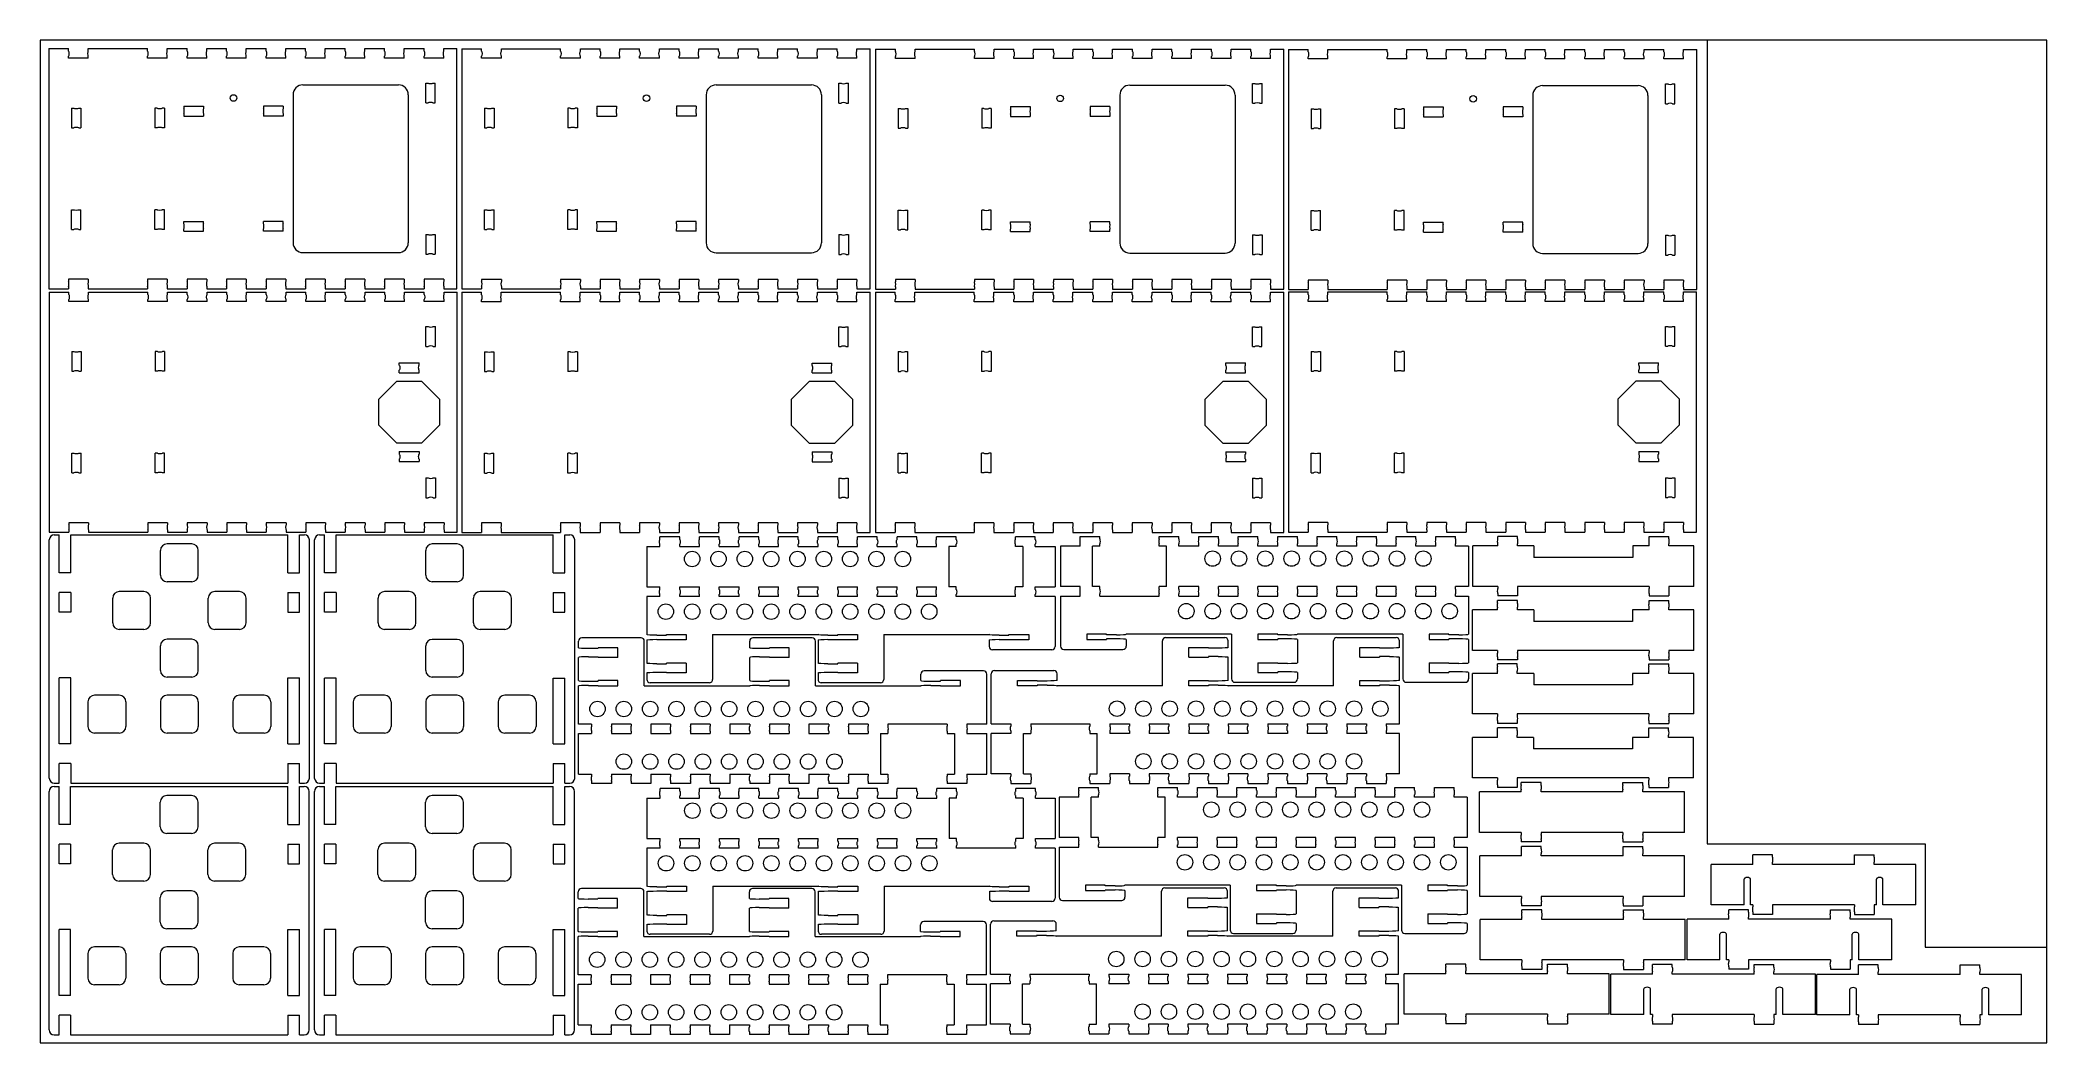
# Paper-space layout '4 Robots - Vertical WB - No MB Cover' of a CAD drawing. Header units: millimetres. Extents: x 0 to 610, y 0 to 305.
# The model-space entities are those that its viewports show. They can reach past a viewport. Long polylines and large blocks are cut down to what shows.
import ezdxf

# ---------------------------------------------------------------- set-up
doc = ezdxf.new("R2010")
doc.units = ezdxf.units.MM
doc.header["$LTSCALE"] = 12.7
doc.linetypes.add('HIDDEN', pattern=[0.15, 0.1, -0.05])
for name, color, linetype, lineweight in [('Hidden', 7, 'HIDDEN', 15), ('SKETCHED_GEOMETRY', 1, 'Continuous', 15), ('Visible', 1, 'Continuous', 13)]:
    doc.layers.add(name, color=color, linetype=linetype, lineweight=lineweight)

msp = doc.modelspace()

# ---------------------------------------------------------------- linework, layer by layer
at = {"layer": 'Hidden', "color": 5, "linetype": 'Continuous', "lineweight": 15}
for centre in [(62.3, 287.2), (187.79, 287.18), (313.47, 287.09), (438.89, 286.97)]:
    msp.add_circle(centre, 1, dxfattribs=at)
at = {"layer": 'SKETCHED_GEOMETRY'}
for p, q in [((509.95, 304.82), (509.95, 60.46)), ((509.95, 60.46), (576.23, 60.46)), ((576.23, 60.46), (576.23, 29.09)), ((576.23, 29.09), (616.84, 29.09))]:
    msp.add_line(p, q, dxfattribs=at)
at = {"layer": 'Visible'}
for p, q in [((6.2, 302.2), (6.2, 229.2)), ((6.2, 302.2), (12.2, 302.2)), ((12.2, 301.45), (12.2, 302.2)), ((12.2, 299.3), (12.2, 299.95)), ((18.2, 299.3), (12.2, 299.3)), ((18.2, 301.45), (18.2, 302.2)), ((18.2, 302.2), (36.2, 302.2)), ((18.2, 299.3), (18.2, 299.95)), ((36.2, 301.45), (36.2, 302.2)), ((36.2, 299.3), (36.2, 299.95)), ((42.2, 299.3), (36.2, 299.3)), ((42.2, 301.45), (42.2, 302.2)), ((42.2, 302.2), (48.2, 302.2)), ((42.2, 299.3), (42.2, 299.95)), ((48.2, 301.45), (48.2, 302.2)), ((48.2, 299.3), (48.2, 299.95)), ((54.2, 299.3), (48.2, 299.3)), ((54.2, 301.45), (54.2, 302.2)), ((54.2, 302.2), (60.2, 302.2)), ((54.2, 299.3), (54.2, 299.95)), ((60.2, 301.45), (60.2, 302.2)), ((60.2, 299.3), (60.2, 299.95)), ((66.2, 299.3), (60.2, 299.3)), ((66.2, 301.45), (66.2, 302.2)), ((66.2, 302.2), (72.2, 302.2)), ((66.2, 299.3), (66.2, 299.95)), ((72.2, 301.45), (72.2, 302.2)), ((72.2, 299.3), (72.2, 299.95)), ((78.2, 299.3), (72.2, 299.3)), ((78.2, 301.45), (78.2, 302.2)), ((78.2, 302.2), (84.2, 302.2)), ((78.2, 299.3), (78.2, 299.95)), ((84.2, 301.45), (84.2, 302.2)), ((84.2, 299.3), (84.2, 299.95)), ((90.2, 299.3), (84.2, 299.3)), ((90.2, 301.45), (90.2, 302.2)), ((90.2, 302.2), (96.2, 302.2)), ((90.2, 299.3), (90.2, 299.95)), ((96.2, 301.45), (96.2, 302.2)), ((96.2, 299.3), (96.2, 299.95)), ((102.2, 299.3), (96.2, 299.3)), ((102.2, 301.45), (102.2, 302.2)), ((102.2, 302.2), (108.2, 302.2)), ((102.2, 299.3), (102.2, 299.95)), ((108.2, 301.45), (108.2, 302.2)), ((108.2, 299.3), (108.2, 299.95)), ((114.2, 299.3), (108.2, 299.3)), ((114.2, 301.45), (114.2, 302.2)), ((114.2, 302.2), (120.2, 302.2)), ((114.2, 299.3), (114.2, 299.95)), ((120.2, 301.45), (120.2, 302.2)), ((120.2, 299.3), (120.2, 299.95)), ((126.2, 299.3), (120.2, 299.3)), ((126.2, 301.45), (126.2, 302.2)), ((126.2, 302.2), (130.2, 302.2)), ((126.2, 299.3), (126.2, 299.95)), ((130.2, 229.2), (130.2, 302.2)), ((131.69, 302.18), (131.69, 229.18)), ((131.69, 302.18), (137.69, 302.18)), ((137.69, 301.43), (137.69, 302.18)), ((137.69, 299.28), (137.69, 299.93)), ((143.69, 299.28), (137.69, 299.28)), ((143.69, 301.43), (143.69, 302.18)), ((143.69, 302.18), (161.69, 302.18)), ((143.69, 299.28), (143.69, 299.93)), ((161.69, 301.43), (161.69, 302.18)), ((161.69, 299.28), (161.69, 299.93)), ((167.69, 299.28), (161.69, 299.28)), ((167.69, 301.43), (167.69, 302.18)), ((167.69, 302.18), (173.69, 302.18)), ((167.69, 299.28), (167.69, 299.93)), ((173.69, 301.43), (173.69, 302.18)), ((173.69, 299.28), (173.69, 299.93)), ((179.69, 299.28), (173.69, 299.28)), ((179.69, 301.43), (179.69, 302.18)), ((179.69, 302.18), (185.69, 302.18)), ((179.69, 299.28), (179.69, 299.93)), ((185.69, 301.43), (185.69, 302.18)), ((185.69, 299.28), (185.69, 299.93)), ((191.69, 299.28), (185.69, 299.28)), ((191.69, 301.43), (191.69, 302.18)), ((191.69, 302.18), (197.69, 302.18)), ((191.69, 299.28), (191.69, 299.93)), ((197.69, 301.43), (197.69, 302.18)), ((197.69, 299.28), (197.69, 299.93)), ((203.69, 299.28), (197.69, 299.28)), ((203.69, 301.43), (203.69, 302.18)), ((203.69, 302.18), (209.69, 302.18)), ((203.69, 299.28), (203.69, 299.93)), ((209.69, 301.43), (209.69, 302.18)), ((209.69, 299.28), (209.69, 299.93)), ((215.69, 299.28), (209.69, 299.28)), ((215.69, 301.43), (215.69, 302.18)), ((215.69, 302.18), (221.69, 302.18)), ((215.69, 299.28), (215.69, 299.93)), ((221.69, 301.43), (221.69, 302.18)), ((221.69, 299.28), (221.69, 299.93)), ((227.69, 299.28), (221.69, 299.28)), ((227.69, 301.43), (227.69, 302.18)), ((227.69, 302.18), (233.69, 302.18)), ((227.69, 299.28), (227.69, 299.93)), ((233.69, 301.43), (233.69, 302.18)), ((233.69, 299.28), (233.69, 299.93)), ((239.69, 299.28), (233.69, 299.28)), ((239.69, 301.43), (239.69, 302.18)), ((239.69, 302.18), (245.69, 302.18)), ((239.69, 299.28), (239.69, 299.93)), ((245.69, 301.43), (245.69, 302.18)), ((245.69, 299.28), (245.69, 299.93)), ((251.69, 299.28), (245.69, 299.28)), ((251.69, 301.43), (251.69, 302.18)), ((251.69, 302.18), (255.69, 302.18)), ((251.69, 299.28), (251.69, 299.93)), ((255.69, 229.18), (255.69, 302.18)), ((257.37, 302.09), (257.37, 229.09)), ((257.37, 302.09), (263.37, 302.09)), ((263.37, 301.34), (263.37, 302.09)), ((263.37, 299.19), (263.37, 299.84)), ((269.37, 299.19), (263.37, 299.19)), ((269.37, 301.34), (269.37, 302.09)), ((269.37, 302.09), (287.37, 302.09)), ((269.37, 299.19), (269.37, 299.84)), ((287.37, 301.34), (287.37, 302.09)), ((287.37, 299.19), (287.37, 299.84)), ((293.37, 299.19), (287.37, 299.19)), ((293.37, 301.34), (293.37, 302.09)), ((293.37, 302.09), (299.37, 302.09)), ((293.37, 299.19), (293.37, 299.84)), ((299.37, 301.34), (299.37, 302.09)), ((299.37, 299.19), (299.37, 299.84)), ((305.37, 299.19), (299.37, 299.19)), ((305.37, 301.34), (305.37, 302.09)), ((305.37, 302.09), (311.37, 302.09)), ((305.37, 299.19), (305.37, 299.84)), ((311.37, 301.34), (311.37, 302.09)), ((311.37, 299.19), (311.37, 299.84)), ((317.37, 299.19), (311.37, 299.19)), ((317.37, 301.34), (317.37, 302.09)), ((317.37, 302.09), (323.37, 302.09)), ((317.37, 299.19), (317.37, 299.84)), ((323.37, 301.34), (323.37, 302.09)), ((323.37, 299.19), (323.37, 299.84)), ((329.37, 299.19), (323.37, 299.19)), ((329.37, 301.34), (329.37, 302.09)), ((329.37, 302.09), (335.37, 302.09)), ((329.37, 299.19), (329.37, 299.84)), ((335.37, 301.34), (335.37, 302.09)), ((335.37, 299.19), (335.37, 299.84)), ((341.37, 299.19), (335.37, 299.19)), ((341.37, 301.34), (341.37, 302.09)), ((341.37, 302.09), (347.37, 302.09)), ((341.37, 299.19), (341.37, 299.84)), ((347.37, 301.34), (347.37, 302.09)), ((347.37, 299.19), (347.37, 299.84)), ((353.37, 299.19), (347.37, 299.19)), ((353.37, 301.34), (353.37, 302.09)), ((353.37, 302.09), (359.37, 302.09)), ((353.37, 299.19), (353.37, 299.84)), ((359.37, 301.34), (359.37, 302.09)), ((359.37, 299.19), (359.37, 299.84)), ((365.37, 299.19), (359.37, 299.19)), ((365.37, 301.34), (365.37, 302.09)), ((365.37, 302.09), (371.37, 302.09)), ((365.37, 299.19), (365.37, 299.84)), ((371.37, 301.34), (371.37, 302.09)), ((371.37, 299.19), (371.37, 299.84)), ((377.37, 299.19), (371.37, 299.19)), ((377.37, 301.34), (377.37, 302.09)), ((377.37, 302.09), (381.37, 302.09)), ((377.37, 299.19), (377.37, 299.84)), ((381.37, 229.09), (381.37, 302.09)), ((382.79, 301.97), (382.79, 228.97)), ((382.79, 301.97), (388.79, 301.97)), ((388.79, 301.22), (388.79, 301.97)), ((388.79, 299.07), (388.79, 299.72)), ((394.79, 299.07), (388.79, 299.07)), ((394.79, 301.22), (394.79, 301.97)), ((394.79, 301.97), (412.79, 301.97)), ((394.79, 299.07), (394.79, 299.72)), ((412.79, 301.22), (412.79, 301.97)), ((412.79, 299.07), (412.79, 299.72)), ((418.79, 299.07), (412.79, 299.07)), ((418.79, 301.22), (418.79, 301.97)), ((418.79, 301.97), (424.79, 301.97)), ((418.79, 299.07), (418.79, 299.72)), ((424.79, 301.22), (424.79, 301.97)), ((424.79, 299.07), (424.79, 299.72)), ((430.79, 299.07), (424.79, 299.07)), ((430.79, 301.22), (430.79, 301.97)), ((430.79, 301.97), (436.79, 301.97)), ((430.79, 299.07), (430.79, 299.72)), ((436.79, 301.22), (436.79, 301.97)), ((436.79, 299.07), (436.79, 299.72)), ((442.79, 299.07), (436.79, 299.07)), ((442.79, 301.22), (442.79, 301.97)), ((442.79, 301.97), (448.79, 301.97)), ((442.79, 299.07), (442.79, 299.72)), ((448.79, 301.22), (448.79, 301.97)), ((448.79, 299.07), (448.79, 299.72)), ((454.79, 299.07), (448.79, 299.07)), ((454.79, 301.22), (454.79, 301.97)), ((454.79, 301.97), (460.79, 301.97)), ((454.79, 299.07), (454.79, 299.72)), ((460.79, 301.22), (460.79, 301.97)), ((460.79, 299.07), (460.79, 299.72)), ((466.79, 299.07), (460.79, 299.07)), ((466.79, 301.22), (466.79, 301.97)), ((466.79, 301.97), (472.79, 301.97)), ((466.79, 299.07), (466.79, 299.72)), ((472.79, 301.22), (472.79, 301.97)), ((472.79, 299.07), (472.79, 299.72)), ((478.79, 299.07), (472.79, 299.07)), ((478.79, 301.22), (478.79, 301.97)), ((478.79, 301.97), (484.79, 301.97)), ((478.79, 299.07), (478.79, 299.72)), ((484.79, 301.22), (484.79, 301.97)), ((484.79, 299.07), (484.79, 299.72)), ((490.79, 299.07), (484.79, 299.07)), ((490.79, 301.22), (490.79, 301.97)), ((490.79, 301.97), (496.79, 301.97)), ((490.79, 299.07), (490.79, 299.72)), ((496.79, 301.22), (496.79, 301.97)), ((496.79, 299.07), (496.79, 299.72)), ((502.79, 299.07), (496.79, 299.07)), ((502.79, 301.22), (502.79, 301.97)), ((502.79, 301.97), (506.79, 301.97)), ((502.79, 299.07), (502.79, 299.72)), ((506.79, 228.97), (506.79, 301.97)), ((80.4, 288.2), (80.4, 243.2)), ((83.4, 291.2), (112.4, 291.2)), ((115.4, 288.2), (115.4, 243.2)), ((120.7, 285.7), (120.7, 291.7)), ((120.7, 291.7), (121.4, 291.7)), ((122.9, 291.7), (123.6, 291.7)), ((123.6, 285.7), (123.6, 291.7)), ((205.89, 288.18), (205.89, 243.18)), ((208.89, 291.18), (237.89, 291.18)), ((240.89, 288.18), (240.89, 243.18)), ((246.19, 285.68), (246.19, 291.68)), ((246.19, 291.68), (246.89, 291.68)), ((248.39, 291.68), (249.09, 291.68)), ((249.09, 285.68), (249.09, 291.68)), ((331.57, 288.09), (331.57, 243.09)), ((334.57, 291.09), (363.57, 291.09)), ((366.57, 288.09), (366.57, 243.09)), ((371.87, 285.59), (371.87, 291.59)), ((371.87, 291.59), (372.57, 291.59)), ((374.07, 291.59), (374.77, 291.59)), ((374.77, 285.59), (374.77, 291.59)), ((456.99, 287.97), (456.99, 242.97)), ((459.99, 290.97), (488.99, 290.97)), ((491.99, 287.97), (491.99, 242.97)), ((497.29, 285.47), (497.29, 291.47)), ((497.29, 291.47), (497.99, 291.47)), ((499.49, 291.47), (500.19, 291.47)), ((500.19, 285.47), (500.19, 291.47)), ((13.08, 284.14), (13.08, 278.14)), ((13.08, 284.14), (13.78, 284.14)), ((15.28, 284.14), (15.98, 284.14)), ((15.98, 284.14), (15.98, 278.14)), ((38.43, 284.14), (38.43, 278.14)), ((39.12, 284.14), (38.43, 284.14)), ((41.33, 284.14), (40.62, 284.14)), ((41.33, 284.14), (41.33, 278.14)), ((47.2, 284.7), (53.2, 284.7)), ((47.2, 284.7), (47.2, 283.95)), ((47.2, 282.45), (47.2, 281.7)), ((47.2, 281.7), (53.2, 281.7)), ((53.2, 284.7), (53.2, 283.95)), ((53.2, 282.45), (53.2, 281.7)), ((77.4, 284.7), (71.4, 284.7)), ((71.4, 284.7), (71.4, 283.95)), ((71.4, 282.45), (71.4, 281.7)), ((77.4, 281.7), (71.4, 281.7)), ((77.4, 284.7), (77.4, 283.95)), ((77.4, 282.45), (77.4, 281.7)), ((120.7, 285.7), (121.4, 285.7)), ((122.9, 285.7), (123.6, 285.7)), ((138.56, 284.12), (138.56, 278.12)), ((138.56, 284.12), (139.26, 284.12)), ((140.76, 284.12), (141.46, 284.12)), ((141.46, 284.12), (141.46, 278.12)), ((163.91, 284.12), (163.91, 278.12)), ((164.61, 284.12), (163.91, 284.12)), ((166.81, 284.12), (166.11, 284.12)), ((166.81, 284.12), (166.81, 278.12)), ((172.69, 284.68), (178.69, 284.68)), ((172.69, 284.68), (172.69, 283.93)), ((172.69, 282.43), (172.69, 281.68)), ((172.69, 281.68), (178.69, 281.68)), ((178.69, 284.68), (178.69, 283.93)), ((178.69, 282.43), (178.69, 281.68)), ((202.89, 284.68), (196.89, 284.68)), ((196.89, 284.68), (196.89, 283.93)), ((196.89, 282.43), (196.89, 281.68)), ((202.89, 281.68), (196.89, 281.68)), ((202.89, 284.68), (202.89, 283.93)), ((202.89, 282.43), (202.89, 281.68)), ((246.19, 285.68), (246.89, 285.68)), ((248.39, 285.68), (249.09, 285.68)), ((264.24, 284.03), (264.24, 278.03)), ((264.24, 284.03), (264.94, 284.03)), ((266.44, 284.03), (267.14, 284.03)), ((267.14, 284.03), (267.14, 278.03)), ((289.59, 284.03), (289.59, 278.03)), ((290.29, 284.03), (289.59, 284.03)), ((292.49, 284.03), (291.79, 284.03)), ((292.49, 284.03), (292.49, 278.03)), ((298.37, 284.59), (304.37, 284.59)), ((298.37, 284.59), (298.37, 283.84)), ((298.37, 282.34), (298.37, 281.59)), ((298.37, 281.59), (304.37, 281.59)), ((304.37, 284.59), (304.37, 283.84)), ((304.37, 282.34), (304.37, 281.59)), ((328.57, 284.59), (322.57, 284.59)), ((322.57, 284.59), (322.57, 283.84)), ((322.57, 282.34), (322.57, 281.59)), ((328.57, 281.59), (322.57, 281.59)), ((328.57, 284.59), (328.57, 283.84)), ((328.57, 282.34), (328.57, 281.59)), ((371.87, 285.59), (372.57, 285.59)), ((374.07, 285.59), (374.77, 285.59)), ((389.66, 283.91), (389.66, 277.91)), ((389.66, 283.91), (390.36, 283.91)), ((391.86, 283.91), (392.56, 283.91)), ((392.56, 283.91), (392.56, 277.91)), ((415.01, 283.91), (415.01, 277.91)), ((415.71, 283.91), (415.01, 283.91)), ((417.91, 283.91), (417.21, 283.91)), ((417.91, 283.91), (417.91, 277.91)), ((423.79, 284.47), (429.79, 284.47)), ((423.79, 284.47), (423.79, 283.72)), ((423.79, 282.22), (423.79, 281.47)), ((423.79, 281.47), (429.79, 281.47)), ((429.79, 284.47), (429.79, 283.72)), ((429.79, 282.22), (429.79, 281.47)), ((453.99, 284.47), (447.99, 284.47)), ((447.99, 284.47), (447.99, 283.72)), ((447.99, 282.22), (447.99, 281.47)), ((453.99, 281.47), (447.99, 281.47)), ((453.99, 284.47), (453.99, 283.72)), ((453.99, 282.22), (453.99, 281.47)), ((497.29, 285.47), (497.99, 285.47)), ((499.49, 285.47), (500.19, 285.47)), ((13.08, 278.14), (13.78, 278.14)), ((15.28, 278.14), (15.98, 278.14)), ((39.12, 278.14), (38.43, 278.14)), ((41.33, 278.14), (40.62, 278.14)), ((138.56, 278.12), (139.26, 278.12)), ((140.76, 278.12), (141.46, 278.12)), ((164.61, 278.12), (163.91, 278.12)), ((166.81, 278.12), (166.11, 278.12)), ((264.24, 278.03), (264.94, 278.03)), ((266.44, 278.03), (267.14, 278.03)), ((290.29, 278.03), (289.59, 278.03)), ((292.49, 278.03), (291.79, 278.03)), ((389.66, 277.91), (390.36, 277.91)), ((391.86, 277.91), (392.56, 277.91)), ((415.71, 277.91), (415.01, 277.91)), ((417.91, 277.91), (417.21, 277.91)), ((13.08, 253.26), (13.78, 253.26)), ((13.08, 247.26), (13.08, 253.26)), ((15.28, 253.26), (15.98, 253.26)), ((15.98, 247.26), (15.98, 253.26)), ((38.43, 247.26), (38.43, 253.26)), ((39.12, 253.26), (38.43, 253.26)), ((41.33, 253.26), (40.62, 253.26)), ((41.33, 247.26), (41.33, 253.26)), ((138.56, 253.24), (139.26, 253.24)), ((138.56, 247.24), (138.56, 253.24)), ((140.76, 253.24), (141.46, 253.24)), ((141.46, 247.24), (141.46, 253.24)), ((163.91, 247.24), (163.91, 253.24)), ((164.61, 253.24), (163.91, 253.24)), ((166.81, 253.24), (166.11, 253.24)), ((166.81, 247.24), (166.81, 253.24)), ((264.24, 253.15), (264.94, 253.15)), ((264.24, 247.15), (264.24, 253.15)), ((266.44, 253.15), (267.14, 253.15)), ((267.14, 247.15), (267.14, 253.15)), ((289.59, 247.15), (289.59, 253.15)), ((290.29, 253.15), (289.59, 253.15)), ((292.49, 253.15), (291.79, 253.15)), ((292.49, 247.15), (292.49, 253.15)), ((389.66, 253.03), (390.36, 253.03)), ((389.66, 247.03), (389.66, 253.03)), ((391.86, 253.03), (392.56, 253.03)), ((392.56, 247.03), (392.56, 253.03)), ((415.01, 247.03), (415.01, 253.03)), ((415.71, 253.03), (415.01, 253.03)), ((417.91, 253.03), (417.21, 253.03)), ((417.91, 247.03), (417.91, 253.03)), ((13.08, 247.26), (13.78, 247.26)), ((15.28, 247.26), (15.98, 247.26)), ((39.12, 247.26), (38.43, 247.26)), ((41.33, 247.26), (40.62, 247.26)), ((47.2, 249.7), (53.2, 249.7)), ((47.2, 248.95), (47.2, 249.7)), ((47.2, 246.7), (47.2, 247.45)), ((47.2, 246.7), (53.2, 246.7)), ((53.2, 248.95), (53.2, 249.7)), ((53.2, 246.7), (53.2, 247.45)), ((77.4, 249.7), (71.4, 249.7)), ((71.4, 248.95), (71.4, 249.7)), ((71.4, 246.7), (71.4, 247.45)), ((77.4, 246.7), (71.4, 246.7)), ((77.4, 248.95), (77.4, 249.7)), ((77.4, 246.7), (77.4, 247.45)), ((120.7, 245.7), (120.7, 239.7)), ((120.7, 245.7), (121.4, 245.7)), ((122.9, 245.7), (123.6, 245.7)), ((123.6, 245.7), (123.6, 239.7)), ((138.56, 247.24), (139.26, 247.24)), ((140.76, 247.24), (141.46, 247.24)), ((164.61, 247.24), (163.91, 247.24)), ((166.81, 247.24), (166.11, 247.24)), ((172.69, 249.68), (178.69, 249.68)), ((172.69, 248.93), (172.69, 249.68)), ((172.69, 246.68), (172.69, 247.43)), ((172.69, 246.68), (178.69, 246.68)), ((178.69, 248.93), (178.69, 249.68)), ((178.69, 246.68), (178.69, 247.43)), ((202.89, 249.68), (196.89, 249.68)), ((196.89, 248.93), (196.89, 249.68)), ((196.89, 246.68), (196.89, 247.43)), ((202.89, 246.68), (196.89, 246.68)), ((202.89, 248.93), (202.89, 249.68)), ((202.89, 246.68), (202.89, 247.43)), ((246.19, 245.68), (246.19, 239.68)), ((246.19, 245.68), (246.89, 245.68)), ((248.39, 245.68), (249.09, 245.68)), ((249.09, 245.68), (249.09, 239.68)), ((264.24, 247.15), (264.94, 247.15)), ((266.44, 247.15), (267.14, 247.15)), ((290.29, 247.15), (289.59, 247.15)), ((292.49, 247.15), (291.79, 247.15)), ((298.37, 249.59), (304.37, 249.59)), ((298.37, 248.84), (298.37, 249.59)), ((298.37, 246.59), (298.37, 247.34)), ((298.37, 246.59), (304.37, 246.59)), ((304.37, 248.84), (304.37, 249.59)), ((304.37, 246.59), (304.37, 247.34)), ((328.57, 249.59), (322.57, 249.59)), ((322.57, 248.84), (322.57, 249.59)), ((322.57, 246.59), (322.57, 247.34)), ((328.57, 246.59), (322.57, 246.59)), ((328.57, 248.84), (328.57, 249.59)), ((328.57, 246.59), (328.57, 247.34)), ((371.87, 245.59), (371.87, 239.59)), ((371.87, 245.59), (372.57, 245.59)), ((374.07, 245.59), (374.77, 245.59)), ((374.77, 245.59), (374.77, 239.59)), ((389.66, 247.03), (390.36, 247.03)), ((391.86, 247.03), (392.56, 247.03)), ((415.71, 247.03), (415.01, 247.03)), ((417.91, 247.03), (417.21, 247.03)), ((423.79, 249.47), (429.79, 249.47)), ((423.79, 248.72), (423.79, 249.47)), ((423.79, 246.47), (423.79, 247.22)), ((423.79, 246.47), (429.79, 246.47)), ((429.79, 248.72), (429.79, 249.47)), ((429.79, 246.47), (429.79, 247.22)), ((453.99, 249.47), (447.99, 249.47)), ((447.99, 248.72), (447.99, 249.47)), ((447.99, 246.47), (447.99, 247.22)), ((453.99, 246.47), (447.99, 246.47)), ((453.99, 248.72), (453.99, 249.47)), ((453.99, 246.47), (453.99, 247.22)), ((497.29, 245.47), (497.29, 239.47)), ((497.29, 245.47), (497.99, 245.47)), ((499.49, 245.47), (500.19, 245.47)), ((500.19, 245.47), (500.19, 239.47)), ((83.4, 240.2), (112.4, 240.2)), ((120.7, 239.7), (121.4, 239.7)), ((122.9, 239.7), (123.6, 239.7)), ((208.89, 240.18), (237.89, 240.18)), ((246.19, 239.68), (246.89, 239.68)), ((248.39, 239.68), (249.09, 239.68)), ((334.57, 240.09), (363.57, 240.09)), ((371.87, 239.59), (372.57, 239.59)), ((374.07, 239.59), (374.77, 239.59)), ((459.99, 239.97), (488.99, 239.97)), ((497.29, 239.47), (497.99, 239.47)), ((499.49, 239.47), (500.19, 239.47)), ((18.2, 232.1), (12.2, 232.1)), ((12.2, 232.1), (12.2, 231.45)), ((18.2, 232.1), (18.2, 231.45)), ((42.2, 232.1), (36.2, 232.1)), ((36.2, 232.1), (36.2, 231.45)), ((42.2, 232.1), (42.2, 231.45)), ((54.2, 232.1), (48.2, 232.1)), ((48.2, 232.1), (48.2, 231.45)), ((54.2, 232.1), (54.2, 231.45)), ((66.2, 232.1), (60.2, 232.1)), ((60.2, 232.1), (60.2, 231.45)), ((66.2, 232.1), (66.2, 231.45)), ((78.2, 232.1), (72.2, 232.1)), ((72.2, 232.1), (72.2, 231.45)), ((78.2, 232.1), (78.2, 231.45)), ((90.2, 232.1), (84.2, 232.1)), ((84.2, 232.1), (84.2, 231.45)), ((90.2, 232.1), (90.2, 231.45)), ((102.2, 232.1), (96.2, 232.1)), ((96.2, 232.1), (96.2, 231.45)), ((102.2, 232.1), (102.2, 231.45)), ((114.2, 232.1), (108.2, 232.1)), ((108.2, 232.1), (108.2, 231.45)), ((114.2, 232.1), (114.2, 231.45)), ((126.2, 232.1), (120.2, 232.1)), ((120.2, 232.1), (120.2, 231.45)), ((126.2, 232.1), (126.2, 231.45)), ((143.69, 232.08), (137.69, 232.08)), ((137.69, 232.08), (137.69, 231.43)), ((143.69, 232.08), (143.69, 231.43)), ((167.69, 232.08), (161.69, 232.08)), ((161.69, 232.08), (161.69, 231.43)), ((167.69, 232.08), (167.69, 231.43)), ((179.69, 232.08), (173.69, 232.08)), ((173.69, 232.08), (173.69, 231.43)), ((179.69, 232.08), (179.69, 231.43)), ((191.69, 232.08), (185.69, 232.08)), ((185.69, 232.08), (185.69, 231.43)), ((191.69, 232.08), (191.69, 231.43)), ((203.69, 232.08), (197.69, 232.08)), ((197.69, 232.08), (197.69, 231.43)), ((203.69, 232.08), (203.69, 231.43)), ((215.69, 232.08), (209.69, 232.08)), ((209.69, 232.08), (209.69, 231.43)), ((215.69, 232.08), (215.69, 231.43)), ((227.69, 232.08), (221.69, 232.08)), ((221.69, 232.08), (221.69, 231.43)), ((227.69, 232.08), (227.69, 231.43)), ((239.69, 232.08), (233.69, 232.08)), ((233.69, 232.08), (233.69, 231.43)), ((239.69, 232.08), (239.69, 231.43)), ((251.69, 232.08), (245.69, 232.08)), ((245.69, 232.08), (245.69, 231.43)), ((251.69, 232.08), (251.69, 231.43)), ((269.37, 231.99), (263.37, 231.99)), ((263.37, 231.99), (263.37, 231.34)), ((269.37, 231.99), (269.37, 231.34)), ((293.37, 231.99), (287.37, 231.99)), ((287.37, 231.99), (287.37, 231.34)), ((293.37, 231.99), (293.37, 231.34)), ((305.37, 231.99), (299.37, 231.99)), ((299.37, 231.99), (299.37, 231.34)), ((305.37, 231.99), (305.37, 231.34)), ((317.37, 231.99), (311.37, 231.99)), ((311.37, 231.99), (311.37, 231.34)), ((317.37, 231.99), (317.37, 231.34)), ((329.37, 231.99), (323.37, 231.99)), ((323.37, 231.99), (323.37, 231.34)), ((329.37, 231.99), (329.37, 231.34)), ((341.37, 231.99), (335.37, 231.99)), ((335.37, 231.99), (335.37, 231.34)), ((341.37, 231.99), (341.37, 231.34)), ((353.37, 231.99), (347.37, 231.99)), ((347.37, 231.99), (347.37, 231.34)), ((353.37, 231.99), (353.37, 231.34)), ((365.37, 231.99), (359.37, 231.99)), ((359.37, 231.99), (359.37, 231.34)), ((365.37, 231.99), (365.37, 231.34)), ((377.37, 231.99), (371.37, 231.99)), ((371.37, 231.99), (371.37, 231.34)), ((377.37, 231.99), (377.37, 231.34)), ((394.79, 231.87), (388.79, 231.87)), ((388.79, 231.87), (388.79, 231.22)), ((394.79, 231.87), (394.79, 231.22)), ((418.79, 231.87), (412.79, 231.87)), ((412.79, 231.87), (412.79, 231.22)), ((418.79, 231.87), (418.79, 231.22)), ((430.79, 231.87), (424.79, 231.87)), ((424.79, 231.87), (424.79, 231.22)), ((430.79, 231.87), (430.79, 231.22)), ((442.79, 231.87), (436.79, 231.87)), ((436.79, 231.87), (436.79, 231.22)), ((442.79, 231.87), (442.79, 231.22)), ((454.79, 231.87), (448.79, 231.87)), ((448.79, 231.87), (448.79, 231.22)), ((454.79, 231.87), (454.79, 231.22)), ((466.79, 231.87), (460.79, 231.87)), ((460.79, 231.87), (460.79, 231.22)), ((466.79, 231.87), (466.79, 231.22)), ((478.79, 231.87), (472.79, 231.87)), ((472.79, 231.87), (472.79, 231.22)), ((478.79, 231.87), (478.79, 231.22)), ((490.79, 231.87), (484.79, 231.87)), ((484.79, 231.87), (484.79, 231.22)), ((490.79, 231.87), (490.79, 231.22)), ((502.79, 231.87), (496.79, 231.87)), ((496.79, 231.87), (496.79, 231.22)), ((502.79, 231.87), (502.79, 231.22)), ((6.2, 229.2), (12.2, 229.2)), ((6.28, 228.21), (6.28, 155.21)), ((6.28, 228.21), (12.28, 228.21)), ((12.2, 229.95), (12.2, 229.2)), ((12.28, 227.46), (12.28, 228.21)), ((12.28, 225.31), (12.28, 225.96)), ((18.2, 229.95), (18.2, 229.2)), ((18.2, 229.2), (36.2, 229.2)), ((18.28, 227.46), (18.28, 228.21)), ((18.28, 228.21), (36.28, 228.21)), ((18.28, 225.31), (18.28, 225.96)), ((36.2, 229.95), (36.2, 229.2)), ((36.28, 227.46), (36.28, 228.21)), ((36.28, 225.31), (36.28, 225.96)), ((42.2, 229.95), (42.2, 229.2)), ((42.2, 229.2), (48.2, 229.2)), ((42.28, 227.46), (42.28, 228.21)), ((42.28, 228.21), (48.28, 228.21)), ((42.28, 225.31), (42.28, 225.96)), ((48.2, 229.95), (48.2, 229.2)), ((48.28, 227.46), (48.28, 228.21)), ((48.28, 225.31), (48.28, 225.96)), ((54.2, 229.95), (54.2, 229.2)), ((54.2, 229.2), (60.2, 229.2)), ((54.28, 227.46), (54.28, 228.21)), ((54.28, 228.21), (60.28, 228.21)), ((54.28, 225.31), (54.28, 225.96)), ((60.2, 229.95), (60.2, 229.2)), ((60.28, 227.46), (60.28, 228.21)), ((60.28, 225.31), (60.28, 225.96)), ((66.2, 229.95), (66.2, 229.2)), ((66.2, 229.2), (72.2, 229.2)), ((66.28, 227.46), (66.28, 228.21)), ((66.28, 228.21), (72.28, 228.21)), ((66.28, 225.31), (66.28, 225.96)), ((72.2, 229.95), (72.2, 229.2)), ((72.28, 227.46), (72.28, 228.21)), ((72.28, 225.31), (72.28, 225.96)), ((78.2, 229.95), (78.2, 229.2)), ((78.2, 229.2), (84.2, 229.2)), ((78.28, 227.46), (78.28, 228.21)), ((78.28, 228.21), (84.28, 228.21)), ((78.28, 225.31), (78.28, 225.96)), ((84.2, 229.95), (84.2, 229.2)), ((84.28, 227.46), (84.28, 228.21)), ((84.28, 225.31), (84.28, 225.96)), ((90.2, 229.95), (90.2, 229.2)), ((90.2, 229.2), (96.2, 229.2)), ((90.28, 227.46), (90.28, 228.21)), ((90.28, 228.21), (96.28, 228.21)), ((90.28, 225.31), (90.28, 225.96)), ((96.2, 229.95), (96.2, 229.2)), ((96.28, 227.46), (96.28, 228.21)), ((96.28, 225.31), (96.28, 225.96)), ((102.2, 229.95), (102.2, 229.2)), ((102.2, 229.2), (108.2, 229.2)), ((102.28, 227.46), (102.28, 228.21)), ((102.28, 228.21), (108.28, 228.21)), ((102.28, 225.31), (102.28, 225.96)), ((108.2, 229.95), (108.2, 229.2)), ((108.28, 227.46), (108.28, 228.21)), ((108.28, 225.31), (108.28, 225.96)), ((114.2, 229.95), (114.2, 229.2)), ((114.2, 229.2), (120.2, 229.2)), ((114.28, 227.46), (114.28, 228.21)), ((114.28, 228.21), (120.28, 228.21)), ((114.28, 225.31), (114.28, 225.96)), ((120.2, 229.95), (120.2, 229.2)), ((120.28, 227.46), (120.28, 228.21)), ((120.28, 225.31), (120.28, 225.96)), ((126.2, 229.95), (126.2, 229.2)), ((126.2, 229.2), (130.2, 229.2)), ((126.28, 227.46), (126.28, 228.21)), ((126.28, 228.21), (130.28, 228.21)), ((126.28, 225.31), (126.28, 225.96)), ((130.28, 155.21), (130.28, 228.21)), ((131.67, 228.15), (131.67, 155.15)), ((131.67, 228.15), (137.67, 228.15)), ((131.69, 229.18), (137.69, 229.18)), ((137.67, 227.4), (137.67, 228.15)), ((137.67, 225.25), (137.67, 225.9)), ((137.69, 229.93), (137.69, 229.18)), ((143.67, 227.4), (143.67, 228.15)), ((143.67, 228.15), (161.67, 228.15)), ((143.67, 225.25), (143.67, 225.9)), ((143.69, 229.93), (143.69, 229.18)), ((143.69, 229.18), (161.69, 229.18)), ((161.67, 227.4), (161.67, 228.15)), ((161.67, 225.25), (161.67, 225.9)), ((161.69, 229.93), (161.69, 229.18)), ((167.67, 227.4), (167.67, 228.15)), ((167.67, 228.15), (173.67, 228.15)), ((167.67, 225.25), (167.67, 225.9)), ((167.69, 229.93), (167.69, 229.18)), ((167.69, 229.18), (173.69, 229.18)), ((173.67, 227.4), (173.67, 228.15)), ((173.67, 225.25), (173.67, 225.9)), ((173.69, 229.93), (173.69, 229.18)), ((179.67, 227.4), (179.67, 228.15)), ((179.67, 228.15), (185.67, 228.15)), ((179.67, 225.25), (179.67, 225.9)), ((179.69, 229.93), (179.69, 229.18)), ((179.69, 229.18), (185.69, 229.18)), ((185.67, 227.4), (185.67, 228.15)), ((185.67, 225.25), (185.67, 225.9)), ((185.69, 229.93), (185.69, 229.18)), ((191.67, 227.4), (191.67, 228.15)), ((191.67, 228.15), (197.67, 228.15)), ((191.67, 225.25), (191.67, 225.9)), ((191.69, 229.93), (191.69, 229.18)), ((191.69, 229.18), (197.69, 229.18)), ((197.67, 227.4), (197.67, 228.15)), ((197.67, 225.25), (197.67, 225.9)), ((197.69, 229.93), (197.69, 229.18)), ((203.67, 227.4), (203.67, 228.15)), ((203.67, 228.15), (209.67, 228.15)), ((203.67, 225.25), (203.67, 225.9)), ((203.69, 229.93), (203.69, 229.18)), ((203.69, 229.18), (209.69, 229.18)), ((209.67, 227.4), (209.67, 228.15)), ((209.67, 225.25), (209.67, 225.9)), ((209.69, 229.93), (209.69, 229.18)), ((215.67, 227.4), (215.67, 228.15)), ((215.67, 228.15), (221.67, 228.15)), ((215.67, 225.25), (215.67, 225.9)), ((215.69, 229.93), (215.69, 229.18)), ((215.69, 229.18), (221.69, 229.18)), ((221.67, 227.4), (221.67, 228.15)), ((221.67, 225.25), (221.67, 225.9)), ((221.69, 229.93), (221.69, 229.18)), ((227.67, 227.4), (227.67, 228.15)), ((227.67, 228.15), (233.67, 228.15)), ((227.67, 225.25), (227.67, 225.9)), ((227.69, 229.93), (227.69, 229.18)), ((227.69, 229.18), (233.69, 229.18)), ((233.67, 227.4), (233.67, 228.15)), ((233.67, 225.25), (233.67, 225.9)), ((233.69, 229.93), (233.69, 229.18)), ((239.67, 227.4), (239.67, 228.15)), ((239.67, 228.15), (245.67, 228.15)), ((239.67, 225.25), (239.67, 225.9)), ((239.69, 229.93), (239.69, 229.18)), ((239.69, 229.18), (245.69, 229.18)), ((245.67, 227.4), (245.67, 228.15)), ((245.67, 225.25), (245.67, 225.9)), ((245.69, 229.93), (245.69, 229.18)), ((251.67, 227.4), (251.67, 228.15)), ((251.67, 228.15), (255.67, 228.15)), ((251.67, 225.25), (251.67, 225.9)), ((251.69, 229.93), (251.69, 229.18)), ((251.69, 229.18), (255.69, 229.18)), ((255.67, 155.15), (255.67, 228.15)), ((257.33, 228.18), (257.33, 155.18)), ((257.33, 228.18), (263.33, 228.18)), ((257.37, 229.09), (263.37, 229.09)), ((263.33, 227.43), (263.33, 228.18)), ((263.33, 225.28), (263.33, 225.93)), ((263.37, 229.84), (263.37, 229.09)), ((269.33, 227.43), (269.33, 228.18)), ((269.33, 228.18), (287.33, 228.18)), ((269.33, 225.28), (269.33, 225.93)), ((269.37, 229.84), (269.37, 229.09)), ((269.37, 229.09), (287.37, 229.09)), ((287.33, 227.43), (287.33, 228.18)), ((287.33, 225.28), (287.33, 225.93)), ((287.37, 229.84), (287.37, 229.09)), ((293.33, 227.43), (293.33, 228.18)), ((293.33, 228.18), (299.33, 228.18)), ((293.33, 225.28), (293.33, 225.93)), ((293.37, 229.84), (293.37, 229.09)), ((293.37, 229.09), (299.37, 229.09)), ((299.33, 227.43), (299.33, 228.18)), ((299.33, 225.28), (299.33, 225.93)), ((299.37, 229.84), (299.37, 229.09)), ((305.33, 227.43), (305.33, 228.18)), ((305.33, 228.18), (311.33, 228.18)), ((305.33, 225.28), (305.33, 225.93)), ((305.37, 229.84), (305.37, 229.09)), ((305.37, 229.09), (311.37, 229.09)), ((311.33, 227.43), (311.33, 228.18)), ((311.33, 225.28), (311.33, 225.93)), ((311.37, 229.84), (311.37, 229.09)), ((317.33, 227.43), (317.33, 228.18)), ((317.33, 228.18), (323.33, 228.18)), ((317.33, 225.28), (317.33, 225.93)), ((317.37, 229.84), (317.37, 229.09)), ((317.37, 229.09), (323.37, 229.09)), ((323.33, 227.43), (323.33, 228.18)), ((323.33, 225.28), (323.33, 225.93)), ((323.37, 229.84), (323.37, 229.09)), ((329.33, 227.43), (329.33, 228.18)), ((329.33, 228.18), (335.33, 228.18)), ((329.33, 225.28), (329.33, 225.93)), ((329.37, 229.84), (329.37, 229.09)), ((329.37, 229.09), (335.37, 229.09)), ((335.33, 227.43), (335.33, 228.18)), ((335.33, 225.28), (335.33, 225.93)), ((335.37, 229.84), (335.37, 229.09)), ((341.33, 227.43), (341.33, 228.18)), ((341.33, 228.18), (347.33, 228.18)), ((341.33, 225.28), (341.33, 225.93)), ((341.37, 229.84), (341.37, 229.09)), ((341.37, 229.09), (347.37, 229.09)), ((347.33, 227.43), (347.33, 228.18)), ((347.33, 225.28), (347.33, 225.93)), ((347.37, 229.84), (347.37, 229.09)), ((353.33, 227.43), (353.33, 228.18)), ((353.33, 228.18), (359.33, 228.18)), ((353.33, 225.28), (353.33, 225.93)), ((353.37, 229.84), (353.37, 229.09)), ((353.37, 229.09), (359.37, 229.09)), ((359.33, 227.43), (359.33, 228.18)), ((359.33, 225.28), (359.33, 225.93)), ((359.37, 229.84), (359.37, 229.09)), ((365.33, 227.43), (365.33, 228.18)), ((365.33, 228.18), (371.33, 228.18)), ((365.33, 225.28), (365.33, 225.93)), ((365.37, 229.84), (365.37, 229.09)), ((365.37, 229.09), (371.37, 229.09)), ((371.33, 227.43), (371.33, 228.18)), ((371.33, 225.28), (371.33, 225.93)), ((371.37, 229.84), (371.37, 229.09)), ((377.33, 227.43), (377.33, 228.18)), ((377.33, 228.18), (381.33, 228.18)), ((377.33, 225.28), (377.33, 225.93)), ((377.37, 229.84), (377.37, 229.09)), ((377.37, 229.09), (381.37, 229.09)), ((381.33, 155.18), (381.33, 228.18)), ((382.78, 228.24), (382.78, 155.24)), ((382.78, 228.24), (388.78, 228.24)), ((382.79, 228.97), (388.79, 228.97)), ((388.78, 227.49), (388.78, 228.24)), ((388.78, 225.34), (388.78, 225.99)), ((388.79, 229.72), (388.79, 228.97)), ((394.78, 227.49), (394.78, 228.24)), ((394.78, 228.24), (412.78, 228.24)), ((394.78, 225.34), (394.78, 225.99)), ((394.79, 229.72), (394.79, 228.97)), ((394.79, 228.97), (412.79, 228.97)), ((412.78, 227.49), (412.78, 228.24)), ((412.78, 225.34), (412.78, 225.99)), ((412.79, 229.72), (412.79, 228.97)), ((418.78, 227.49), (418.78, 228.24)), ((418.78, 228.24), (424.78, 228.24)), ((418.78, 225.34), (418.78, 225.99)), ((418.79, 229.72), (418.79, 228.97)), ((418.79, 228.97), (424.79, 228.97)), ((424.78, 227.49), (424.78, 228.24)), ((424.78, 225.34), (424.78, 225.99)), ((424.79, 229.72), (424.79, 228.97)), ((430.78, 227.49), (430.78, 228.24)), ((430.78, 228.24), (436.78, 228.24)), ((430.78, 225.34), (430.78, 225.99)), ((430.79, 229.72), (430.79, 228.97)), ((430.79, 228.97), (436.79, 228.97)), ((436.78, 227.49), (436.78, 228.24)), ((436.78, 225.34), (436.78, 225.99)), ((436.79, 229.72), (436.79, 228.97)), ((442.78, 227.49), (442.78, 228.24)), ((442.78, 228.24), (448.78, 228.24)), ((442.78, 225.34), (442.78, 225.99)), ((442.79, 229.72), (442.79, 228.97)), ((442.79, 228.97), (448.79, 228.97)), ((448.78, 227.49), (448.78, 228.24)), ((448.78, 225.34), (448.78, 225.99)), ((448.79, 229.72), (448.79, 228.97)), ((454.78, 227.49), (454.78, 228.24)), ((454.78, 228.24), (460.78, 228.24)), ((454.78, 225.34), (454.78, 225.99)), ((454.79, 229.72), (454.79, 228.97)), ((454.79, 228.97), (460.79, 228.97)), ((460.78, 227.49), (460.78, 228.24)), ((460.78, 225.34), (460.78, 225.99)), ((460.79, 229.72), (460.79, 228.97)), ((466.78, 227.49), (466.78, 228.24)), ((466.78, 228.24), (472.78, 228.24)), ((466.78, 225.34), (466.78, 225.99)), ((466.79, 229.72), (466.79, 228.97)), ((466.79, 228.97), (472.79, 228.97)), ((472.78, 227.49), (472.78, 228.24)), ((472.78, 225.34), (472.78, 225.99)), ((472.79, 229.72), (472.79, 228.97)), ((478.78, 227.49), (478.78, 228.24)), ((478.78, 228.24), (484.78, 228.24)), ((478.78, 225.34), (478.78, 225.99)), ((478.79, 229.72), (478.79, 228.97)), ((478.79, 228.97), (484.79, 228.97)), ((484.78, 227.49), (484.78, 228.24)), ((484.78, 225.34), (484.78, 225.99)), ((484.79, 229.72), (484.79, 228.97)), ((490.78, 227.49), (490.78, 228.24)), ((490.78, 228.24), (496.78, 228.24)), ((490.78, 225.34), (490.78, 225.99)), ((490.79, 229.72), (490.79, 228.97)), ((490.79, 228.97), (496.79, 228.97)), ((496.78, 227.49), (496.78, 228.24)), ((496.78, 225.34), (496.78, 225.99)), ((496.79, 229.72), (496.79, 228.97)), ((502.78, 227.49), (502.78, 228.24)), ((502.78, 228.24), (506.78, 228.24)), ((502.78, 225.34), (502.78, 225.99)), ((502.79, 229.72), (502.79, 228.97)), ((502.79, 228.97), (506.79, 228.97)), ((506.78, 155.24), (506.78, 228.24)), ((18.28, 225.31), (12.28, 225.31)), ((42.28, 225.31), (36.28, 225.31)), ((54.28, 225.31), (48.28, 225.31)), ((66.28, 225.31), (60.28, 225.31)), ((78.28, 225.31), (72.28, 225.31)), ((90.28, 225.31), (84.28, 225.31)), ((102.28, 225.31), (96.28, 225.31)), ((114.28, 225.31), (108.28, 225.31)), ((126.28, 225.31), (120.28, 225.31)), ((143.67, 225.25), (137.67, 225.25)), ((167.67, 225.25), (161.67, 225.25)), ((179.67, 225.25), (173.67, 225.25)), ((191.67, 225.25), (185.67, 225.25)), ((203.67, 225.25), (197.67, 225.25)), ((215.67, 225.25), (209.67, 225.25)), ((227.67, 225.25), (221.67, 225.25)), ((239.67, 225.25), (233.67, 225.25)), ((251.67, 225.25), (245.67, 225.25)), ((269.33, 225.28), (263.33, 225.28)), ((293.33, 225.28), (287.33, 225.28)), ((305.33, 225.28), (299.33, 225.28)), ((317.33, 225.28), (311.33, 225.28)), ((329.33, 225.28), (323.33, 225.28)), ((341.33, 225.28), (335.33, 225.28)), ((353.33, 225.28), (347.33, 225.28)), ((365.33, 225.28), (359.33, 225.28)), ((377.33, 225.28), (371.33, 225.28)), ((394.78, 225.34), (388.78, 225.34)), ((418.78, 225.34), (412.78, 225.34)), ((430.78, 225.34), (424.78, 225.34)), ((442.78, 225.34), (436.78, 225.34)), ((454.78, 225.34), (448.78, 225.34)), ((466.78, 225.34), (460.78, 225.34)), ((478.78, 225.34), (472.78, 225.34)), ((490.78, 225.34), (484.78, 225.34)), ((502.78, 225.34), (496.78, 225.34)), ((120.78, 211.71), (120.78, 217.71)), ((120.78, 217.71), (121.48, 217.71)), ((122.98, 217.71), (123.68, 217.71)), ((123.68, 211.71), (123.68, 217.71)), ((246.17, 211.65), (246.17, 217.65)), ((246.17, 217.65), (246.87, 217.65)), ((248.37, 217.65), (249.07, 217.65)), ((249.07, 211.65), (249.07, 217.65)), ((371.83, 211.68), (371.83, 217.68)), ((371.83, 217.68), (372.53, 217.68)), ((374.03, 217.68), (374.73, 217.68)), ((374.73, 211.68), (374.73, 217.68)), ((497.28, 211.74), (497.28, 217.74)), ((497.28, 217.74), (497.98, 217.74)), ((499.48, 217.74), (500.18, 217.74)), ((500.18, 211.74), (500.18, 217.74)), ((13.15, 210.15), (13.15, 204.15)), ((13.15, 210.15), (13.85, 210.15)), ((15.35, 210.15), (16.05, 210.15)), ((16.05, 210.15), (16.05, 204.15)), ((38.5, 210.15), (38.5, 204.15)), ((39.2, 210.15), (38.5, 210.15)), ((41.4, 210.15), (40.7, 210.15)), ((41.4, 210.15), (41.4, 204.15)), ((120.78, 211.71), (121.48, 211.71)), ((122.98, 211.71), (123.68, 211.71)), ((138.54, 210.09), (138.54, 204.09)), ((138.54, 210.09), (139.24, 210.09)), ((140.74, 210.09), (141.44, 210.09)), ((141.44, 210.09), (141.44, 204.09)), ((163.89, 210.09), (163.89, 204.09)), ((164.59, 210.09), (163.89, 210.09)), ((166.79, 210.09), (166.09, 210.09)), ((166.79, 210.09), (166.79, 204.09)), ((246.17, 211.65), (246.87, 211.65)), ((248.37, 211.65), (249.07, 211.65)), ((264.2, 210.12), (264.2, 204.12)), ((264.2, 210.12), (264.9, 210.12)), ((266.4, 210.12), (267.1, 210.12)), ((267.1, 210.12), (267.1, 204.12)), ((289.55, 210.12), (289.55, 204.12)), ((290.25, 210.12), (289.55, 210.12)), ((292.45, 210.12), (291.75, 210.12)), ((292.45, 210.12), (292.45, 204.12)), ((371.83, 211.68), (372.53, 211.68)), ((374.03, 211.68), (374.73, 211.68)), ((389.65, 210.18), (389.65, 204.18)), ((389.65, 210.18), (390.35, 210.18)), ((391.85, 210.18), (392.55, 210.18)), ((392.55, 210.18), (392.55, 204.18)), ((415, 210.18), (415, 204.18)), ((415.7, 210.18), (415, 210.18)), ((417.9, 210.18), (417.2, 210.18)), ((417.9, 210.18), (417.9, 204.18)), ((497.28, 211.74), (497.98, 211.74)), ((499.48, 211.74), (500.18, 211.74)), ((13.15, 204.15), (13.85, 204.15)), ((15.35, 204.15), (16.05, 204.15)), ((39.2, 204.15), (38.5, 204.15)), ((41.4, 204.15), (40.7, 204.15)), ((112.68, 206.71), (118.68, 206.71)), ((112.68, 205.96), (112.68, 206.71)), ((112.68, 203.71), (112.68, 204.46)), ((112.68, 203.71), (118.68, 203.71)), ((118.68, 205.96), (118.68, 206.71)), ((118.68, 203.71), (118.68, 204.46)), ((138.54, 204.09), (139.24, 204.09)), ((140.74, 204.09), (141.44, 204.09)), ((164.59, 204.09), (163.89, 204.09)), ((166.79, 204.09), (166.09, 204.09)), ((238.07, 206.65), (244.07, 206.65)), ((238.07, 205.9), (238.07, 206.65)), ((238.07, 203.65), (238.07, 204.4)), ((238.07, 203.65), (244.07, 203.65)), ((244.07, 205.9), (244.07, 206.65)), ((244.07, 203.65), (244.07, 204.4)), ((264.2, 204.12), (264.9, 204.12)), ((266.4, 204.12), (267.1, 204.12)), ((290.25, 204.12), (289.55, 204.12)), ((292.45, 204.12), (291.75, 204.12)), ((363.73, 206.68), (369.73, 206.68)), ((363.73, 205.93), (363.73, 206.68)), ((363.73, 203.68), (363.73, 204.43)), ((363.73, 203.68), (369.73, 203.68)), ((369.73, 205.93), (369.73, 206.68)), ((369.73, 203.68), (369.73, 204.43)), ((389.65, 204.18), (390.35, 204.18)), ((391.85, 204.18), (392.55, 204.18)), ((415.7, 204.18), (415, 204.18)), ((417.9, 204.18), (417.2, 204.18)), ((489.18, 206.74), (495.18, 206.74)), ((489.18, 205.99), (489.18, 206.74)), ((489.18, 203.74), (489.18, 204.49)), ((489.18, 203.74), (495.18, 203.74)), ((495.18, 205.99), (495.18, 206.74)), ((495.18, 203.74), (495.18, 204.49)), ((111.8, 201.07), (106.32, 195.59)), ((106.32, 195.59), (106.32, 187.84)), ((119.55, 201.07), (111.8, 201.07)), ((125.03, 195.59), (119.55, 201.07)), ((125.03, 187.84), (125.03, 195.59)), ((237.19, 201.01), (231.71, 195.53)), ((231.71, 195.53), (231.71, 187.78)), ((244.94, 201.01), (237.19, 201.01)), ((250.42, 195.53), (244.94, 201.01)), ((250.42, 187.78), (250.42, 195.53)), ((362.85, 201.04), (357.37, 195.56)), ((357.37, 195.56), (357.37, 187.81)), ((370.6, 201.04), (362.85, 201.04)), ((376.08, 195.56), (370.6, 201.04)), ((376.08, 187.81), (376.08, 195.56)), ((488.3, 201.1), (482.82, 195.62)), ((482.82, 195.62), (482.82, 187.87)), ((496.05, 201.1), (488.3, 201.1)), ((501.53, 195.62), (496.05, 201.1)), ((501.53, 187.87), (501.53, 195.62)), ((106.32, 187.84), (111.8, 182.36)), ((119.55, 182.36), (125.03, 187.84)), ((231.71, 187.78), (237.19, 182.3)), ((244.94, 182.3), (250.42, 187.78)), ((357.37, 187.81), (362.85, 182.33)), ((370.6, 182.33), (376.08, 187.81)), ((482.82, 187.87), (488.3, 182.39)), ((496.05, 182.39), (501.53, 187.87)), ((13.15, 179.27), (13.85, 179.27)), ((13.15, 173.27), (13.15, 179.27)), ((15.35, 179.27), (16.05, 179.27)), ((16.05, 173.27), (16.05, 179.27)), ((38.5, 173.27), (38.5, 179.27)), ((39.2, 179.27), (38.5, 179.27)), ((41.4, 179.27), (40.7, 179.27)), ((41.4, 173.27), (41.4, 179.27)), ((111.8, 182.36), (119.55, 182.36)), ((112.68, 179.71), (118.68, 179.71)), ((112.68, 179.71), (112.68, 178.96)), ((112.68, 177.46), (112.68, 176.71)), ((118.68, 179.71), (118.68, 178.96)), ((118.68, 177.46), (118.68, 176.71)), ((138.54, 179.21), (139.24, 179.21)), ((138.54, 173.21), (138.54, 179.21)), ((140.74, 179.21), (141.44, 179.21)), ((141.44, 173.21), (141.44, 179.21)), ((163.89, 173.21), (163.89, 179.21)), ((164.59, 179.21), (163.89, 179.21)), ((166.79, 179.21), (166.09, 179.21)), ((166.79, 173.21), (166.79, 179.21)), ((237.19, 182.3), (244.94, 182.3)), ((238.07, 179.65), (244.07, 179.65)), ((238.07, 179.65), (238.07, 178.9)), ((238.07, 177.4), (238.07, 176.65)), ((244.07, 179.65), (244.07, 178.9)), ((244.07, 177.4), (244.07, 176.65)), ((264.2, 179.24), (264.9, 179.24)), ((264.2, 173.24), (264.2, 179.24)), ((266.4, 179.24), (267.1, 179.24)), ((267.1, 173.24), (267.1, 179.24)), ((289.55, 173.24), (289.55, 179.24)), ((290.25, 179.24), (289.55, 179.24)), ((292.45, 179.24), (291.75, 179.24)), ((292.45, 173.24), (292.45, 179.24)), ((362.85, 182.33), (370.6, 182.33)), ((363.73, 179.68), (369.73, 179.68)), ((363.73, 179.68), (363.73, 178.93)), ((363.73, 177.43), (363.73, 176.68)), ((369.73, 179.68), (369.73, 178.93)), ((369.73, 177.43), (369.73, 176.68)), ((389.65, 179.3), (390.35, 179.3)), ((389.65, 173.3), (389.65, 179.3)), ((391.85, 179.3), (392.55, 179.3)), ((392.55, 173.3), (392.55, 179.3)), ((415, 173.3), (415, 179.3)), ((415.7, 179.3), (415, 179.3)), ((417.9, 179.3), (417.2, 179.3)), ((417.9, 173.3), (417.9, 179.3)), ((488.3, 182.39), (496.05, 182.39)), ((489.18, 179.74), (495.18, 179.74)), ((489.18, 179.74), (489.18, 178.99)), ((489.18, 177.49), (489.18, 176.74)), ((495.18, 179.74), (495.18, 178.99)), ((495.18, 177.49), (495.18, 176.74)), ((13.15, 173.27), (13.85, 173.27)), ((15.35, 173.27), (16.05, 173.27)), ((39.2, 173.27), (38.5, 173.27)), ((41.4, 173.27), (40.7, 173.27)), ((112.68, 176.71), (118.68, 176.71)), ((120.78, 171.71), (120.78, 165.71)), ((120.78, 171.71), (121.48, 171.71)), ((122.98, 171.71), (123.68, 171.71)), ((123.68, 171.71), (123.68, 165.71)), ((138.54, 173.21), (139.24, 173.21)), ((140.74, 173.21), (141.44, 173.21)), ((164.59, 173.21), (163.89, 173.21)), ((166.79, 173.21), (166.09, 173.21)), ((238.07, 176.65), (244.07, 176.65)), ((246.17, 171.65), (246.17, 165.65)), ((246.17, 171.65), (246.87, 171.65)), ((248.37, 171.65), (249.07, 171.65)), ((249.07, 171.65), (249.07, 165.65)), ((264.2, 173.24), (264.9, 173.24)), ((266.4, 173.24), (267.1, 173.24)), ((290.25, 173.24), (289.55, 173.24)), ((292.45, 173.24), (291.75, 173.24)), ((363.73, 176.68), (369.73, 176.68)), ((371.83, 171.68), (371.83, 165.68)), ((371.83, 171.68), (372.53, 171.68)), ((374.03, 171.68), (374.73, 171.68)), ((374.73, 171.68), (374.73, 165.68)), ((389.65, 173.3), (390.35, 173.3)), ((391.85, 173.3), (392.55, 173.3)), ((415.7, 173.3), (415, 173.3)), ((417.9, 173.3), (417.2, 173.3)), ((489.18, 176.74), (495.18, 176.74)), ((497.28, 171.74), (497.28, 165.74)), ((497.28, 171.74), (497.98, 171.74)), ((499.48, 171.74), (500.18, 171.74)), ((500.18, 171.74), (500.18, 165.74)), ((120.78, 165.71), (121.48, 165.71)), ((122.98, 165.71), (123.68, 165.71)), ((246.17, 165.65), (246.87, 165.65)), ((248.37, 165.65), (249.07, 165.65)), ((371.83, 165.68), (372.53, 165.68)), ((374.03, 165.68), (374.73, 165.68)), ((497.28, 165.74), (497.98, 165.74)), ((499.48, 165.74), (500.18, 165.74)), ((6.28, 155.21), (12.28, 155.21)), ((6.36, 80.42), (6.36, 152.92)), ((7.86, 154.42), (9.36, 154.42)), ((9.36, 142.92), (9.36, 154.42)), ((18.28, 158.11), (12.28, 158.11)), ((12.28, 158.11), (12.28, 157.46)), ((12.28, 155.96), (12.28, 155.21)), ((12.86, 142.92), (12.86, 154.42)), ((12.86, 154.42), (78.86, 154.42)), ((18.28, 158.11), (18.28, 157.46)), ((18.28, 155.96), (18.28, 155.21)), ((18.28, 155.21), (36.28, 155.21)), ((42.28, 158.11), (36.28, 158.11)), ((36.28, 158.11), (36.28, 157.46)), ((36.28, 155.96), (36.28, 155.21)), ((42.28, 158.11), (42.28, 157.46)), ((42.28, 155.96), (42.28, 155.21)), ((42.28, 155.21), (48.28, 155.21)), ((54.28, 158.11), (48.28, 158.11)), ((48.28, 158.11), (48.28, 157.46)), ((48.28, 155.96), (48.28, 155.21)), ((54.28, 158.11), (54.28, 157.46)), ((54.28, 155.96), (54.28, 155.21)), ((54.28, 155.21), (60.28, 155.21)), ((66.28, 158.11), (60.28, 158.11)), ((60.28, 158.11), (60.28, 157.46)), ((60.28, 155.96), (60.28, 155.21)), ((66.28, 158.11), (66.28, 157.46)), ((66.28, 155.96), (66.28, 155.21)), ((66.28, 155.21), (72.28, 155.21)), ((78.28, 158.11), (72.28, 158.11)), ((72.28, 158.11), (72.28, 157.46)), ((72.28, 155.96), (72.28, 155.21)), ((78.28, 158.11), (78.28, 157.46)), ((78.28, 155.96), (78.28, 155.21)), ((78.28, 155.21), (84.28, 155.21)), ((78.86, 142.92), (78.86, 154.42)), ((82.36, 142.92), (82.36, 154.42)), ((82.36, 154.42), (83.86, 154.42)), ((90.28, 158.11), (84.28, 158.11)), ((84.28, 158.11), (84.28, 157.46)), ((84.28, 155.96), (84.28, 155.21)), ((85.36, 80.42), (85.36, 152.92)), ((86.96, 80.41), (86.96, 152.91)), ((88.46, 154.41), (89.96, 154.41)), ((89.96, 142.91), (89.96, 154.41)), ((90.28, 158.11), (90.28, 157.46)), ((90.28, 155.96), (90.28, 155.21)), ((90.28, 155.21), (96.28, 155.21)), ((93.46, 142.91), (93.46, 154.41)), ((93.46, 154.41), (159.46, 154.41)), ((102.28, 158.11), (96.28, 158.11)), ((96.28, 158.11), (96.28, 157.46)), ((96.28, 155.96), (96.28, 155.21)), ((102.28, 158.11), (102.28, 157.46)), ((102.28, 155.96), (102.28, 155.21)), ((102.28, 155.21), (108.28, 155.21)), ((114.28, 158.11), (108.28, 158.11)), ((108.28, 158.11), (108.28, 157.46)), ((108.28, 155.96), (108.28, 155.21)), ((114.28, 158.11), (114.28, 157.46)), ((114.28, 155.96), (114.28, 155.21)), ((114.28, 155.21), (120.28, 155.21)), ((126.28, 158.11), (120.28, 158.11)), ((120.28, 158.11), (120.28, 157.46)), ((120.28, 155.96), (120.28, 155.21)), ((126.28, 158.11), (126.28, 157.46)), ((126.28, 155.96), (126.28, 155.21)), ((126.28, 155.21), (130.28, 155.21)), ((131.67, 155.15), (137.67, 155.15)), ((143.67, 158.05), (137.67, 158.05)), ((137.67, 158.05), (137.67, 157.4)), ((137.67, 155.9), (137.67, 155.15)), ((143.67, 158.05), (143.67, 157.4)), ((143.67, 155.9), (143.67, 155.15)), ((143.67, 155.15), (161.67, 155.15)), ((159.46, 142.91), (159.46, 154.41)), ((167.67, 158.05), (161.67, 158.05)), ((161.67, 158.05), (161.67, 157.4)), ((161.67, 155.9), (161.67, 155.15)), ((162.96, 142.91), (162.96, 154.41)), ((162.96, 154.41), (164.46, 154.41)), ((165.96, 80.41), (165.96, 152.91)), ((167.67, 158.05), (167.67, 157.4)), ((167.67, 155.9), (167.67, 155.15)), ((167.67, 155.15), (173.67, 155.15)), ((179.67, 158.05), (173.67, 158.05)), ((173.67, 158.05), (173.67, 157.4)), ((173.67, 155.9), (173.67, 155.15)), ((179.67, 158.05), (179.67, 157.4)), ((179.67, 155.9), (179.67, 155.15)), ((179.67, 155.15), (185.67, 155.15)), ((191.67, 158.05), (185.67, 158.05)), ((185.67, 158.05), (185.67, 157.4)), ((185.67, 155.9), (185.67, 155.15)), ((191.67, 158.05), (191.67, 157.4)), ((191.67, 155.9), (191.67, 155.15)), ((191.67, 155.15), (197.67, 155.15)), ((191.87, 153.04), (191.87, 153.79)), ((197.87, 153.79), (191.87, 153.79)), ((203.67, 158.05), (197.67, 158.05)), ((197.67, 158.05), (197.67, 157.4)), ((197.67, 155.9), (197.67, 155.15)), ((197.87, 153.04), (197.87, 153.79)), ((203.67, 158.05), (203.67, 157.4)), ((203.67, 155.9), (203.67, 155.15)), ((203.67, 155.15), (209.67, 155.15)), ((203.87, 153.04), (203.87, 153.79)), ((209.87, 153.79), (203.87, 153.79)), ((215.67, 158.05), (209.67, 158.05)), ((209.67, 158.05), (209.67, 157.4)), ((209.67, 155.9), (209.67, 155.15)), ((209.87, 153.04), (209.87, 153.79)), ((215.67, 158.05), (215.67, 157.4)), ((215.67, 155.9), (215.67, 155.15)), ((215.67, 155.15), (221.67, 155.15)), ((215.87, 153.04), (215.87, 153.79)), ((221.87, 153.79), (215.87, 153.79)), ((227.67, 158.05), (221.67, 158.05)), ((221.67, 158.05), (221.67, 157.4)), ((221.67, 155.9), (221.67, 155.15)), ((221.87, 153.04), (221.87, 153.79)), ((227.67, 158.05), (227.67, 157.4)), ((227.67, 155.9), (227.67, 155.15)), ((227.67, 155.15), (233.67, 155.15)), ((227.87, 153.04), (227.87, 153.79)), ((233.87, 153.79), (227.87, 153.79)), ((239.67, 158.05), (233.67, 158.05)), ((233.67, 158.05), (233.67, 157.4)), ((233.67, 155.9), (233.67, 155.15)), ((233.87, 153.04), (233.87, 153.79)), ((239.67, 158.05), (239.67, 157.4)), ((239.67, 155.9), (239.67, 155.15)), ((239.67, 155.15), (245.67, 155.15)), ((239.87, 153.04), (239.87, 153.79)), ((245.87, 153.79), (239.87, 153.79)), ((251.67, 158.05), (245.67, 158.05)), ((245.67, 158.05), (245.67, 157.4)), ((245.67, 155.9), (245.67, 155.15)), ((245.87, 153.04), (245.87, 153.79)), ((251.67, 158.05), (251.67, 157.4)), ((251.67, 155.9), (251.67, 155.15)), ((251.67, 155.15), (255.67, 155.15)), ((251.87, 153.04), (251.87, 153.79)), ((257.87, 153.79), (251.87, 153.79)), ((257.33, 155.18), (263.33, 155.18)), ((257.87, 153.04), (257.87, 153.79)), ((269.33, 158.08), (263.33, 158.08)), ((263.33, 158.08), (263.33, 157.43)), ((263.33, 155.93), (263.33, 155.18)), ((263.87, 153.04), (263.87, 153.79)), ((269.87, 153.79), (263.87, 153.79)), ((269.33, 158.08), (269.33, 157.43)), ((269.33, 155.93), (269.33, 155.18)), ((269.33, 155.18), (287.33, 155.18)), ((269.87, 153.04), (269.87, 153.79)), ((275.87, 153.04), (275.87, 153.79)), ((281.87, 153.79), (275.87, 153.79)), ((281.87, 153.04), (281.87, 153.79)), ((293.33, 158.08), (287.33, 158.08)), ((287.33, 158.08), (287.33, 157.43)), ((287.33, 155.93), (287.33, 155.18)), ((293.33, 158.08), (293.33, 157.43)), ((293.33, 155.93), (293.33, 155.18)), ((293.33, 155.18), (299.33, 155.18)), ((305.33, 158.08), (299.33, 158.08)), ((299.33, 158.08), (299.33, 157.43)), ((299.33, 155.93), (299.33, 155.18)), ((299.87, 153.04), (299.87, 153.79)), ((305.87, 153.79), (299.87, 153.79)), ((305.33, 158.08), (305.33, 157.43)), ((305.33, 155.93), (305.33, 155.18)), ((305.33, 155.18), (311.33, 155.18)), ((305.87, 153.04), (305.87, 153.79)), ((317.33, 158.08), (311.33, 158.08)), ((311.33, 158.08), (311.33, 157.43)), ((311.33, 155.93), (311.33, 155.18)), ((317.33, 158.08), (317.33, 157.43)), ((317.33, 155.93), (317.33, 155.18)), ((317.33, 155.18), (323.33, 155.18)), ((319.52, 153.16), (319.52, 153.91)), ((319.52, 153.91), (325.52, 153.91)), ((329.33, 158.08), (323.33, 158.08)), ((323.33, 158.08), (323.33, 157.43)), ((323.33, 155.93), (323.33, 155.18)), ((325.52, 153.16), (325.52, 153.91)), ((329.33, 158.08), (329.33, 157.43)), ((329.33, 155.93), (329.33, 155.18)), ((329.33, 155.18), (335.33, 155.18)), ((341.33, 158.08), (335.33, 158.08)), ((335.33, 158.08), (335.33, 157.43)), ((335.33, 155.93), (335.33, 155.18)), ((341.33, 158.08), (341.33, 157.43)), ((341.33, 155.93), (341.33, 155.18)), ((341.33, 155.18), (347.33, 155.18)), ((343.52, 153.16), (343.52, 153.91)), ((343.52, 153.91), (349.52, 153.91)), ((353.33, 158.08), (347.33, 158.08)), ((347.33, 158.08), (347.33, 157.43)), ((347.33, 155.93), (347.33, 155.18)), ((349.52, 153.16), (349.52, 153.91)), ((353.33, 158.08), (353.33, 157.43)), ((353.33, 155.93), (353.33, 155.18)), ((353.33, 155.18), (359.33, 155.18)), ((355.52, 153.16), (355.52, 153.91)), ((355.52, 153.91), (361.52, 153.91)), ((365.33, 158.08), (359.33, 158.08)), ((359.33, 158.08), (359.33, 157.43)), ((359.33, 155.93), (359.33, 155.18)), ((361.52, 153.16), (361.52, 153.91)), ((365.33, 158.08), (365.33, 157.43)), ((365.33, 155.93), (365.33, 155.18)), ((365.33, 155.18), (371.33, 155.18)), ((367.52, 153.16), (367.52, 153.91)), ((367.52, 153.91), (373.52, 153.91)), ((377.33, 158.08), (371.33, 158.08)), ((371.33, 158.08), (371.33, 157.43)), ((371.33, 155.93), (371.33, 155.18)), ((373.52, 153.16), (373.52, 153.91)), ((377.33, 158.08), (377.33, 157.43)), ((377.33, 155.93), (377.33, 155.18)), ((377.33, 155.18), (381.33, 155.18)), ((379.52, 153.16), (379.52, 153.91)), ((379.52, 153.91), (385.52, 153.91)), ((382.78, 155.24), (388.78, 155.24)), ((385.52, 153.16), (385.52, 153.91)), ((394.78, 158.14), (388.78, 158.14)), ((388.78, 158.14), (388.78, 157.49)), ((388.78, 155.99), (388.78, 155.24)), ((391.52, 153.16), (391.52, 153.91)), ((391.52, 153.91), (397.52, 153.91)), ((394.78, 158.14), (394.78, 157.49)), ((394.78, 155.99), (394.78, 155.24)), ((394.78, 155.24), (412.78, 155.24)), ((397.52, 153.16), (397.52, 153.91)), ((403.52, 153.16), (403.52, 153.91)), ((403.52, 153.91), (409.52, 153.91)), ((409.52, 153.16), (409.52, 153.91)), ((418.78, 158.14), (412.78, 158.14)), ((412.78, 158.14), (412.78, 157.49)), ((412.78, 155.99), (412.78, 155.24)), ((415.52, 153.16), (415.52, 153.91)), ((415.52, 153.91), (421.52, 153.91)), ((418.78, 158.14), (418.78, 157.49)), ((418.78, 155.99), (418.78, 155.24)), ((418.78, 155.24), (424.78, 155.24)), ((421.52, 153.16), (421.52, 153.91)), ((430.78, 158.14), (424.78, 158.14)), ((424.78, 158.14), (424.78, 157.49)), ((424.78, 155.99), (424.78, 155.24)), ((427.52, 153.16), (427.52, 153.91)), ((427.52, 153.91), (433.52, 153.91)), ((430.78, 158.14), (430.78, 157.49)), ((430.78, 155.99), (430.78, 155.24)), ((430.78, 155.24), (436.78, 155.24)), ((433.52, 153.16), (433.52, 153.91)), ((442.78, 158.14), (436.78, 158.14)), ((436.78, 158.14), (436.78, 157.49)), ((436.78, 155.99), (436.78, 155.24)), ((442.78, 158.14), (442.78, 157.49)), ((442.78, 155.99), (442.78, 155.24)), ((442.78, 155.24), (448.78, 155.24)), ((446.35, 153.19), (446.35, 153.94)), ((452.35, 153.94), (446.35, 153.94)), ((454.78, 158.14), (448.78, 158.14)), ((448.78, 158.14), (448.78, 157.49)), ((448.78, 155.99), (448.78, 155.24)), ((452.35, 153.19), (452.35, 153.94)), ((454.78, 158.14), (454.78, 157.49)), ((454.78, 155.99), (454.78, 155.24)), ((454.78, 155.24), (460.78, 155.24)), ((466.78, 158.14), (460.78, 158.14)), ((460.78, 158.14), (460.78, 157.49)), ((460.78, 155.99), (460.78, 155.24)), ((466.78, 158.14), (466.78, 157.49)), ((466.78, 155.99), (466.78, 155.24)), ((466.78, 155.24), (472.78, 155.24)), ((478.78, 158.14), (472.78, 158.14)), ((472.78, 158.14), (472.78, 157.49)), ((472.78, 155.99), (472.78, 155.24)), ((478.78, 158.14), (478.78, 157.49)), ((478.78, 155.99), (478.78, 155.24)), ((478.78, 155.24), (484.78, 155.24)), ((490.78, 158.14), (484.78, 158.14)), ((484.78, 158.14), (484.78, 157.49)), ((484.78, 155.99), (484.78, 155.24)), ((490.78, 158.14), (490.78, 157.49)), ((490.78, 155.99), (490.78, 155.24)), ((490.78, 155.24), (496.78, 155.24)), ((492.35, 153.19), (492.35, 153.94)), ((492.35, 153.94), (498.35, 153.94)), ((502.78, 158.14), (496.78, 158.14)), ((496.78, 158.14), (496.78, 157.49)), ((496.78, 155.99), (496.78, 155.24)), ((498.35, 153.19), (498.35, 153.94)), ((502.78, 158.14), (502.78, 157.49)), ((502.78, 155.99), (502.78, 155.24)), ((502.78, 155.24), (506.78, 155.24)), ((40.11, 142.17), (40.11, 149.67)), ((49.61, 151.67), (42.11, 151.67)), ((51.61, 142.17), (51.61, 149.67)), ((120.71, 142.16), (120.71, 149.66)), ((130.21, 151.66), (122.71, 151.66)), ((132.21, 142.16), (132.21, 149.66)), ((187.87, 150.89), (187.87, 138.59)), ((187.87, 150.89), (191.87, 150.89)), ((191.87, 150.89), (191.87, 151.54)), ((197.87, 150.89), (197.87, 151.54)), ((197.87, 150.89), (203.87, 150.89)), ((203.87, 150.89), (203.87, 151.54)), ((209.87, 150.89), (209.87, 151.54)), ((209.87, 150.89), (215.87, 150.89)), ((215.87, 150.89), (215.87, 151.54)), ((221.87, 150.89), (221.87, 151.54)), ((221.87, 150.89), (227.87, 150.89)), ((227.87, 150.89), (227.87, 151.54)), ((233.87, 150.89), (233.87, 151.54)), ((233.87, 150.89), (239.87, 150.89)), ((239.87, 150.89), (239.87, 151.54)), ((245.87, 150.89), (245.87, 151.54)), ((245.87, 150.89), (251.87, 150.89)), ((251.87, 150.89), (251.87, 151.54)), ((257.87, 150.89), (257.87, 151.54)), ((257.87, 150.89), (263.87, 150.89)), ((263.87, 150.89), (263.87, 151.54)), ((269.87, 150.89), (269.87, 151.54)), ((269.87, 150.89), (275.87, 150.89)), ((275.87, 150.89), (275.87, 151.54)), ((281.87, 150.89), (279.65, 150.89)), ((279.65, 150.89), (279.65, 138.59)), ((281.87, 150.89), (281.87, 151.54)), ((299.87, 150.89), (299.87, 151.54)), ((302.1, 150.89), (299.87, 150.89)), ((302.1, 150.89), (302.1, 138.59)), ((305.87, 150.89), (305.87, 151.54)), ((305.87, 150.89), (311.87, 150.89)), ((311.87, 150.89), (311.87, 138.59)), ((313.52, 151.01), (313.52, 138.71)), ((319.52, 151.01), (313.52, 151.01)), ((319.52, 151.01), (319.52, 151.66)), ((325.52, 151.01), (323.29, 151.01)), ((323.29, 138.71), (323.29, 151.01)), ((325.52, 151.01), (325.52, 151.66)), ((343.52, 151.01), (343.52, 151.66)), ((345.74, 151.01), (343.52, 151.01)), ((345.74, 138.71), (345.74, 151.01)), ((349.52, 151.01), (349.52, 151.66)), ((355.52, 151.01), (349.52, 151.01)), ((355.52, 151.01), (355.52, 151.66)), ((361.52, 151.01), (361.52, 151.66)), ((367.52, 151.01), (361.52, 151.01)), ((367.52, 151.01), (367.52, 151.66)), ((373.52, 151.01), (373.52, 151.66)), ((379.52, 151.01), (373.52, 151.01)), ((379.52, 151.01), (379.52, 151.66)), ((385.52, 151.01), (385.52, 151.66)), ((391.52, 151.01), (385.52, 151.01)), ((391.52, 151.01), (391.52, 151.66)), ((397.52, 151.01), (397.52, 151.66)), ((403.52, 151.01), (397.52, 151.01)), ((403.52, 151.01), (403.52, 151.66)), ((409.52, 151.01), (409.52, 151.66)), ((415.52, 151.01), (409.52, 151.01)), ((415.52, 151.01), (415.52, 151.66)), ((421.52, 151.01), (421.52, 151.66)), ((427.52, 151.01), (421.52, 151.01)), ((427.52, 151.01), (427.52, 151.66)), ((433.52, 151.01), (433.52, 151.66)), ((437.52, 151.01), (433.52, 151.01)), ((437.52, 151.01), (437.52, 138.71)), ((438.75, 138.74), (438.75, 151.04)), ((446.35, 151.04), (438.75, 151.04)), ((446.35, 151.04), (446.35, 151.69)), ((452.35, 151.04), (452.35, 151.69)), ((457.35, 151.04), (452.35, 151.04)), ((457.35, 151.04), (457.35, 147.54)), ((487.35, 147.54), (457.35, 147.54)), ((487.35, 151.04), (487.35, 147.54)), ((492.35, 151.04), (487.35, 151.04)), ((492.35, 151.04), (492.35, 151.69)), ((498.35, 151.04), (498.35, 151.69)), ((505.95, 151.04), (498.35, 151.04)), ((505.95, 138.74), (505.95, 151.04)), ((12.86, 142.92), (9.36, 142.92)), ((78.86, 142.92), (82.36, 142.92)), ((93.46, 142.91), (89.96, 142.91)), ((159.46, 142.91), (162.96, 142.91)), ((12.86, 136.92), (9.36, 136.92)), ((9.36, 130.92), (9.36, 136.92)), ((12.86, 136.92), (12.86, 130.92)), ((25.61, 127.67), (25.61, 135.17)), ((35.11, 137.17), (27.61, 137.17)), ((37.11, 127.67), (37.11, 135.17)), ((49.61, 140.17), (42.11, 140.17)), ((54.61, 127.67), (54.61, 135.17)), ((64.11, 137.17), (56.61, 137.17)), ((66.11, 127.67), (66.11, 135.17)), ((78.86, 136.92), (82.36, 136.92)), ((78.86, 136.92), (78.86, 130.92)), ((82.36, 130.92), (82.36, 136.92)), ((93.46, 136.91), (89.96, 136.91)), ((89.96, 130.91), (89.96, 136.91)), ((93.46, 136.91), (93.46, 130.91)), ((106.21, 127.66), (106.21, 135.16)), ((115.71, 137.16), (108.21, 137.16)), ((117.71, 127.66), (117.71, 135.16)), ((130.21, 140.16), (122.71, 140.16)), ((135.21, 127.66), (135.21, 135.16)), ((144.71, 137.16), (137.21, 137.16)), ((146.71, 127.66), (146.71, 135.16)), ((159.46, 136.91), (162.96, 136.91)), ((159.46, 136.91), (159.46, 130.91)), ((162.96, 130.91), (162.96, 136.91)), ((187.87, 138.59), (191.87, 138.59)), ((187.87, 135.69), (187.87, 124.09)), ((191.87, 135.69), (187.87, 135.69)), ((191.87, 137.84), (191.87, 138.59)), ((191.87, 135.69), (191.87, 136.34)), ((197.87, 138.59), (203.87, 138.59)), ((197.87, 137.84), (197.87, 138.59)), ((197.87, 135.69), (197.87, 136.34)), ((203.87, 135.69), (197.87, 135.69)), ((203.87, 137.84), (203.87, 138.59)), ((203.87, 135.69), (203.87, 136.34)), ((209.87, 138.59), (215.87, 138.59)), ((209.87, 137.84), (209.87, 138.59)), ((209.87, 135.69), (209.87, 136.34)), ((215.87, 135.69), (209.87, 135.69)), ((215.87, 137.84), (215.87, 138.59)), ((215.87, 135.69), (215.87, 136.34)), ((221.87, 138.59), (227.87, 138.59)), ((221.87, 137.84), (221.87, 138.59)), ((221.87, 135.69), (221.87, 136.34)), ((227.87, 135.69), (221.87, 135.69)), ((227.87, 137.84), (227.87, 138.59)), ((227.87, 135.69), (227.87, 136.34)), ((233.87, 138.59), (239.87, 138.59)), ((233.87, 137.84), (233.87, 138.59)), ((233.87, 135.69), (233.87, 136.34)), ((239.87, 135.69), (233.87, 135.69)), ((239.87, 137.84), (239.87, 138.59)), ((239.87, 135.69), (239.87, 136.34)), ((245.87, 138.59), (251.87, 138.59)), ((245.87, 137.84), (245.87, 138.59)), ((245.87, 135.69), (245.87, 136.34)), ((251.87, 135.69), (245.87, 135.69)), ((251.87, 137.84), (251.87, 138.59)), ((251.87, 135.69), (251.87, 136.34)), ((257.87, 138.59), (263.87, 138.59)), ((257.87, 137.84), (257.87, 138.59)), ((257.87, 135.69), (257.87, 136.34)), ((263.87, 135.69), (257.87, 135.69)), ((263.87, 137.84), (263.87, 138.59)), ((263.87, 135.69), (263.87, 136.34)), ((269.87, 138.59), (275.87, 138.59)), ((269.87, 137.84), (269.87, 138.59)), ((269.87, 135.69), (269.87, 136.34)), ((275.87, 135.69), (269.87, 135.69)), ((275.87, 137.84), (275.87, 138.59)), ((275.87, 135.69), (275.87, 136.34)), ((281.87, 138.59), (279.65, 138.59)), ((281.87, 137.84), (281.87, 138.59)), ((281.87, 135.69), (281.87, 136.34)), ((299.87, 135.69), (281.87, 135.69)), ((299.87, 137.84), (299.87, 138.59)), ((302.1, 138.59), (299.87, 138.59)), ((299.87, 135.69), (299.87, 136.34)), ((305.87, 138.59), (311.87, 138.59)), ((305.87, 137.84), (305.87, 138.59)), ((305.87, 135.69), (305.87, 136.34)), ((311.87, 135.69), (305.87, 135.69)), ((311.87, 135.69), (311.87, 120.49)), ((319.52, 138.71), (313.52, 138.71)), ((313.52, 135.81), (313.52, 120.61)), ((313.52, 135.81), (319.52, 135.81)), ((319.52, 137.96), (319.52, 138.71)), ((319.52, 135.81), (319.52, 136.46)), ((325.52, 138.71), (323.29, 138.71)), ((325.52, 137.96), (325.52, 138.71)), ((325.52, 135.81), (325.52, 136.46)), ((325.52, 135.81), (343.52, 135.81)), ((343.52, 137.96), (343.52, 138.71)), ((345.74, 138.71), (343.52, 138.71)), ((343.52, 135.81), (343.52, 136.46)), ((355.52, 138.71), (349.52, 138.71)), ((349.52, 137.96), (349.52, 138.71)), ((349.52, 135.81), (349.52, 136.46)), ((349.52, 135.81), (355.52, 135.81)), ((355.52, 137.96), (355.52, 138.71)), ((355.52, 135.81), (355.52, 136.46)), ((361.52, 137.96), (361.52, 138.71)), ((367.52, 138.71), (361.52, 138.71)), ((361.52, 135.81), (361.52, 136.46)), ((361.52, 135.81), (367.52, 135.81)), ((367.52, 137.96), (367.52, 138.71)), ((367.52, 135.81), (367.52, 136.46)), ((379.52, 138.71), (373.52, 138.71)), ((373.52, 137.96), (373.52, 138.71)), ((373.52, 135.81), (373.52, 136.46)), ((373.52, 135.81), (379.52, 135.81)), ((379.52, 137.96), (379.52, 138.71)), ((379.52, 135.81), (379.52, 136.46)), ((391.52, 138.71), (385.52, 138.71)), ((385.52, 137.96), (385.52, 138.71)), ((385.52, 135.81), (385.52, 136.46)), ((385.52, 135.81), (391.52, 135.81)), ((391.52, 137.96), (391.52, 138.71)), ((391.52, 135.81), (391.52, 136.46)), ((403.52, 138.71), (397.52, 138.71)), ((397.52, 137.96), (397.52, 138.71)), ((397.52, 135.81), (397.52, 136.46)), ((397.52, 135.81), (403.52, 135.81)), ((403.52, 137.96), (403.52, 138.71)), ((403.52, 135.81), (403.52, 136.46)), ((415.52, 138.71), (409.52, 138.71)), ((409.52, 137.96), (409.52, 138.71)), ((409.52, 135.81), (409.52, 136.46)), ((409.52, 135.81), (415.52, 135.81)), ((415.52, 137.96), (415.52, 138.71)), ((415.52, 135.81), (415.52, 136.46)), ((427.52, 138.71), (421.52, 138.71)), ((421.52, 137.96), (421.52, 138.71)), ((421.52, 135.81), (421.52, 136.46)), ((421.52, 135.81), (427.52, 135.81)), ((427.52, 137.96), (427.52, 138.71)), ((427.52, 135.81), (427.52, 136.46)), ((437.52, 138.71), (433.52, 138.71)), ((433.52, 137.96), (433.52, 138.71)), ((433.52, 135.81), (433.52, 136.46)), ((433.52, 135.81), (437.52, 135.81)), ((437.52, 135.81), (437.52, 124.21)), ((446.35, 138.74), (438.75, 138.74)), ((446.32, 133.75), (446.32, 134.5)), ((452.32, 134.5), (446.32, 134.5)), ((446.35, 138.74), (446.35, 138.09)), ((446.35, 136.59), (446.35, 135.84)), ((452.35, 135.84), (446.35, 135.84)), ((452.32, 133.75), (452.32, 134.5)), ((492.35, 138.74), (452.35, 138.74)), ((452.35, 138.74), (452.35, 138.09)), ((452.35, 136.59), (452.35, 135.84)), ((492.32, 133.75), (492.32, 134.5)), ((492.32, 134.5), (498.32, 134.5)), ((492.35, 138.74), (492.35, 138.09)), ((492.35, 136.59), (492.35, 135.84)), ((492.35, 135.84), (498.35, 135.84)), ((498.32, 133.75), (498.32, 134.5)), ((505.95, 138.74), (498.35, 138.74)), ((498.35, 138.74), (498.35, 138.09)), ((498.35, 136.59), (498.35, 135.84)), ((12.86, 130.92), (9.36, 130.92)), ((78.86, 130.92), (82.36, 130.92)), ((93.46, 130.91), (89.96, 130.91)), ((159.46, 130.91), (162.96, 130.91)), ((438.72, 119.3), (438.72, 131.6)), ((446.32, 131.6), (438.72, 131.6)), ((446.32, 131.6), (446.32, 132.25)), ((452.32, 131.6), (452.32, 132.25)), ((457.32, 131.6), (452.32, 131.6)), ((457.32, 131.6), (457.32, 128.1)), ((487.32, 128.1), (457.32, 128.1)), ((487.32, 131.6), (487.32, 128.1)), ((492.32, 131.6), (487.32, 131.6)), ((492.32, 131.6), (492.32, 132.25)), ((498.32, 131.6), (498.32, 132.25)), ((505.92, 131.6), (498.32, 131.6)), ((505.92, 119.3), (505.92, 131.6)), ((35.11, 125.67), (27.61, 125.67)), ((49.61, 122.67), (42.11, 122.67)), ((64.11, 125.67), (56.61, 125.67)), ((115.71, 125.66), (108.21, 125.66)), ((130.21, 122.66), (122.71, 122.66)), ((144.71, 125.66), (137.21, 125.66)), ((167.11, 120.1), (167.11, 122.1)), ((186.11, 123.1), (168.11, 123.1)), ((187.11, 108.5), (187.11, 122.1)), ((187.87, 122.49), (187.87, 115.41)), ((190.87, 123.91), (193.87, 123.91)), ((190.87, 122.66), (193.87, 122.66)), ((193.87, 124.09), (199.87, 124.09)), ((193.87, 123.91), (193.87, 124.09)), ((193.87, 122.66), (193.87, 122.49)), ((199.87, 122.49), (193.87, 122.49)), ((199.87, 124.09), (199.87, 122.49)), ((207.87, 124.09), (239.87, 124.09)), ((207.87, 124.09), (207.87, 110.49)), ((219.11, 120.1), (219.11, 122.1)), ((238.11, 123.1), (220.11, 123.1)), ((239.11, 108.5), (239.11, 122.1)), ((239.87, 122.49), (239.87, 115.41)), ((242.87, 123.91), (245.87, 123.91)), ((242.87, 122.66), (245.87, 122.66)), ((245.87, 124.09), (251.87, 124.09)), ((245.87, 123.91), (245.87, 124.09)), ((245.87, 122.66), (245.87, 122.49)), ((251.87, 122.49), (245.87, 122.49)), ((251.87, 124.09), (251.87, 122.49)), ((259.87, 124.09), (291.87, 124.09)), ((259.87, 124.09), (259.87, 110.49)), ((291.87, 122.49), (291.87, 120.49)), ((294.87, 123.91), (297.87, 123.91)), ((294.87, 122.66), (297.87, 122.66)), ((297.87, 124.09), (303.87, 124.09)), ((297.87, 123.91), (297.87, 124.09)), ((297.87, 122.66), (297.87, 122.49)), ((303.87, 122.49), (297.87, 122.49)), ((303.87, 124.09), (303.87, 122.49)), ((321.52, 124.21), (321.52, 122.61)), ((327.52, 124.21), (321.52, 124.21)), ((321.52, 122.61), (327.52, 122.61)), ((327.52, 124.03), (327.52, 124.21)), ((330.52, 124.03), (327.52, 124.03)), ((327.52, 122.78), (327.52, 122.61)), ((330.52, 122.78), (327.52, 122.78)), ((365.52, 124.21), (333.52, 124.21)), ((333.52, 122.61), (333.52, 120.61)), ((344.48, 108.57), (344.48, 122.17)), ((345.48, 123.17), (363.48, 123.17)), ((364.48, 120.17), (364.48, 122.17)), ((365.52, 124.21), (365.52, 110.61)), ((373.52, 124.21), (373.52, 122.61)), ((379.52, 124.21), (373.52, 124.21)), ((373.52, 122.61), (379.52, 122.61)), ((379.52, 124.03), (379.52, 124.21)), ((382.52, 124.03), (379.52, 124.03)), ((379.52, 122.78), (379.52, 122.61)), ((382.52, 122.78), (379.52, 122.78)), ((417.52, 124.21), (385.52, 124.21)), ((385.52, 122.61), (385.52, 115.53)), ((396.48, 108.57), (396.48, 122.17)), ((397.48, 123.17), (415.48, 123.17)), ((416.48, 120.17), (416.48, 122.17)), ((417.52, 124.21), (417.52, 110.61)), ((425.52, 124.21), (425.52, 122.61)), ((431.52, 124.21), (425.52, 124.21)), ((425.52, 122.61), (431.52, 122.61)), ((431.52, 124.03), (431.52, 124.21)), ((434.52, 124.03), (431.52, 124.03)), ((431.52, 122.78), (431.52, 122.61)), ((434.52, 122.78), (431.52, 122.78)), ((437.52, 122.61), (437.52, 115.53)), ((40.11, 113.17), (40.11, 120.67)), ((51.61, 113.17), (51.61, 120.67)), ((120.71, 113.16), (120.71, 120.66)), ((132.21, 113.16), (132.21, 120.66)), ((167.11, 110.1), (167.11, 117.18)), ((170.11, 119.93), (173.11, 119.93)), ((170.11, 117.34), (173.11, 117.34)), ((179.11, 120.1), (173.11, 120.1)), ((173.11, 119.93), (173.11, 120.1)), ((173.11, 117.34), (173.11, 117.18)), ((179.11, 117.18), (173.11, 117.18)), ((179.11, 117.18), (179.11, 120.1)), ((219.11, 110.1), (219.11, 117.18)), ((222.11, 119.93), (225.11, 119.93)), ((222.11, 117.34), (225.11, 117.34)), ((231.11, 120.1), (225.11, 120.1)), ((225.11, 119.93), (225.11, 120.1)), ((225.11, 117.34), (225.11, 117.18)), ((231.11, 117.18), (225.11, 117.18)), ((231.11, 117.18), (231.11, 120.1)), ((310.87, 119.49), (292.87, 119.49)), ((314.52, 119.61), (332.52, 119.61)), ((352.48, 120.17), (358.48, 120.17)), ((352.48, 117.25), (352.48, 120.17)), ((352.48, 117.25), (358.48, 117.25)), ((358.48, 120), (358.48, 120.17)), ((361.48, 120), (358.48, 120)), ((358.48, 117.41), (358.48, 117.25)), ((361.48, 117.41), (358.48, 117.41)), ((364.48, 110.17), (364.48, 117.25)), ((404.48, 120.17), (410.48, 120.17)), ((404.48, 117.25), (404.48, 120.17)), ((404.48, 117.25), (410.48, 117.25)), ((410.48, 120), (410.48, 120.17)), ((413.48, 120), (410.48, 120)), ((410.48, 117.41), (410.48, 117.25)), ((413.48, 117.41), (410.48, 117.41)), ((416.48, 110.17), (416.48, 117.25)), ((446.32, 119.3), (438.72, 119.3)), ((446.32, 119.3), (446.32, 118.65)), ((446.32, 117.15), (446.32, 116.4)), ((452.32, 116.4), (446.32, 116.4)), ((492.32, 119.3), (452.32, 119.3)), ((452.32, 119.3), (452.32, 118.65)), ((452.32, 117.15), (452.32, 116.4)), ((492.32, 119.3), (492.32, 118.65)), ((492.32, 117.15), (492.32, 116.4)), ((492.32, 116.4), (498.32, 116.4)), ((505.92, 119.3), (498.32, 119.3)), ((498.32, 119.3), (498.32, 118.65)), ((498.32, 117.15), (498.32, 116.4)), ((12.86, 110.92), (9.36, 110.92)), ((9.36, 90.92), (9.36, 110.92)), ((12.86, 90.92), (12.86, 110.92)), ((49.61, 111.17), (42.11, 111.17)), ((78.86, 110.92), (82.36, 110.92)), ((78.86, 90.92), (78.86, 110.92)), ((82.36, 90.92), (82.36, 110.92)), ((93.46, 110.91), (89.96, 110.91)), ((89.96, 90.91), (89.96, 110.91)), ((93.46, 90.91), (93.46, 110.91)), ((130.21, 111.16), (122.71, 111.16)), ((159.46, 110.91), (162.96, 110.91)), ((159.46, 90.91), (159.46, 110.91)), ((162.96, 90.91), (162.96, 110.91)), ((170.11, 109.92), (173.11, 109.92)), ((179.11, 110.1), (173.11, 110.1)), ((173.11, 109.92), (173.11, 110.1)), ((179.11, 108.5), (179.11, 110.1)), ((187.87, 112.49), (187.87, 110.49)), ((190.87, 115.24), (193.87, 115.24)), ((190.87, 112.65), (193.87, 112.65)), ((199.87, 115.41), (193.87, 115.41)), ((193.87, 115.24), (193.87, 115.41)), ((193.87, 112.65), (193.87, 112.49)), ((199.87, 112.49), (193.87, 112.49)), ((199.87, 115.41), (199.87, 112.49)), ((222.11, 109.92), (225.11, 109.92)), ((231.11, 110.1), (225.11, 110.1)), ((225.11, 109.92), (225.11, 110.1)), ((231.11, 108.5), (231.11, 110.1)), ((239.87, 112.49), (239.87, 110.49)), ((242.87, 115.24), (245.87, 115.24)), ((242.87, 112.65), (245.87, 112.65)), ((251.87, 115.41), (245.87, 115.41)), ((245.87, 115.24), (245.87, 115.41)), ((245.87, 112.65), (245.87, 112.49)), ((251.87, 112.49), (245.87, 112.49)), ((251.87, 115.41), (251.87, 112.49)), ((271.11, 110.1), (271.11, 112.1)), ((290.11, 113.1), (272.11, 113.1)), ((274.11, 109.92), (277.11, 109.92)), ((283.11, 110.1), (277.11, 110.1)), ((277.11, 109.92), (277.11, 110.1)), ((283.11, 108.5), (283.11, 110.1)), ((291.11, 96.9), (291.11, 112.1)), ((292.48, 96.97), (292.48, 112.17)), ((293.48, 113.17), (311.48, 113.17)), ((300.48, 110.17), (306.48, 110.17)), ((300.48, 108.57), (300.48, 110.17)), ((306.48, 109.99), (306.48, 110.17)), ((309.48, 109.99), (306.48, 109.99)), ((312.48, 110.17), (312.48, 112.17)), ((352.48, 110.17), (358.48, 110.17)), ((352.48, 108.57), (352.48, 110.17)), ((358.48, 109.99), (358.48, 110.17)), ((361.48, 109.99), (358.48, 109.99)), ((373.52, 115.53), (379.52, 115.53)), ((373.52, 115.53), (373.52, 112.61)), ((373.52, 112.61), (379.52, 112.61)), ((379.52, 115.36), (379.52, 115.53)), ((382.52, 115.36), (379.52, 115.36)), ((379.52, 112.77), (379.52, 112.61)), ((382.52, 112.77), (379.52, 112.77)), ((385.52, 112.61), (385.52, 110.61)), ((404.48, 110.17), (410.48, 110.17)), ((404.48, 108.57), (404.48, 110.17)), ((410.48, 109.99), (410.48, 110.17)), ((413.48, 109.99), (410.48, 109.99)), ((425.52, 115.53), (431.52, 115.53)), ((425.52, 115.53), (425.52, 112.61)), ((425.52, 112.61), (431.52, 112.61)), ((431.52, 115.36), (431.52, 115.53)), ((434.52, 115.36), (431.52, 115.36)), ((431.52, 112.77), (431.52, 112.61)), ((434.52, 112.77), (431.52, 112.77)), ((437.52, 112.61), (437.52, 110.61)), ((438.7, 99.99), (438.7, 112.29)), ((446.3, 112.29), (438.7, 112.29)), ((446.3, 114.44), (446.3, 115.19)), ((452.3, 115.19), (446.3, 115.19)), ((446.3, 112.29), (446.3, 112.94)), ((452.3, 114.44), (452.3, 115.19)), ((452.3, 112.29), (452.3, 112.94)), ((457.3, 112.29), (452.3, 112.29)), ((457.3, 112.29), (457.3, 108.79)), ((487.3, 112.29), (487.3, 108.79)), ((492.3, 112.29), (487.3, 112.29)), ((492.3, 114.44), (492.3, 115.19)), ((492.3, 115.19), (498.3, 115.19)), ((492.3, 112.29), (492.3, 112.94)), ((498.3, 114.44), (498.3, 115.19)), ((498.3, 112.29), (498.3, 112.94)), ((505.9, 112.29), (498.3, 112.29)), ((505.9, 99.99), (505.9, 112.29)), ((18.11, 103.67), (18.11, 96.17)), ((27.61, 105.67), (20.11, 105.67)), ((29.61, 103.67), (29.61, 96.17)), ((40.11, 103.67), (40.11, 96.17)), ((49.61, 105.67), (42.11, 105.67)), ((51.61, 103.67), (51.61, 96.17)), ((62.11, 103.67), (62.11, 96.17)), ((71.61, 105.67), (64.11, 105.67)), ((73.61, 103.67), (73.61, 96.17)), ((98.71, 103.66), (98.71, 96.16)), ((108.21, 105.66), (100.71, 105.66)), ((110.21, 103.66), (110.21, 96.16)), ((120.71, 103.66), (120.71, 96.16)), ((130.21, 105.66), (122.71, 105.66)), ((132.21, 103.66), (132.21, 96.16)), ((142.71, 103.66), (142.71, 96.16)), ((152.21, 105.66), (144.71, 105.66)), ((154.21, 103.66), (154.21, 96.16)), ((167.11, 96.9), (167.11, 108.5)), ((170.11, 108.67), (173.11, 108.67)), ((173.11, 108.67), (173.11, 108.5)), ((173.11, 108.5), (179.11, 108.5)), ((187.11, 108.5), (219.11, 108.5)), ((206.87, 109.49), (188.87, 109.49)), ((222.11, 108.67), (225.11, 108.67)), ((225.11, 108.67), (225.11, 108.5)), ((225.11, 108.5), (231.11, 108.5)), ((239.11, 108.5), (271.11, 108.5)), ((258.87, 109.49), (240.87, 109.49)), ((274.11, 108.67), (277.11, 108.67)), ((277.11, 108.67), (277.11, 108.5)), ((277.11, 108.5), (283.11, 108.5)), ((306.48, 108.57), (300.48, 108.57)), ((306.48, 108.74), (306.48, 108.57)), ((309.48, 108.74), (306.48, 108.74)), ((344.48, 108.57), (312.48, 108.57)), ((358.48, 108.57), (352.48, 108.57)), ((358.48, 108.74), (358.48, 108.57)), ((361.48, 108.74), (358.48, 108.74)), ((396.48, 108.57), (364.48, 108.57)), ((366.52, 109.61), (384.52, 109.61)), ((410.48, 108.57), (404.48, 108.57)), ((410.48, 108.74), (410.48, 108.57)), ((413.48, 108.74), (410.48, 108.74)), ((416.48, 96.97), (416.48, 108.57)), ((418.52, 109.61), (436.52, 109.61)), ((487.3, 108.79), (457.3, 108.79)), ((446.3, 99.99), (438.7, 99.99)), ((446.3, 99.99), (446.3, 99.34)), ((446.3, 97.84), (446.3, 97.09)), ((492.3, 99.99), (452.3, 99.99)), ((452.3, 99.99), (452.3, 99.34)), ((452.3, 97.84), (452.3, 97.09)), ((492.3, 99.99), (492.3, 99.34)), ((492.3, 97.84), (492.3, 97.09)), ((505.9, 99.99), (498.3, 99.99)), ((498.3, 99.99), (498.3, 99.34)), ((498.3, 97.84), (498.3, 97.09)), ((27.61, 94.17), (20.11, 94.17)), ((49.61, 94.17), (42.11, 94.17)), ((71.61, 94.17), (64.11, 94.17)), ((108.21, 94.16), (100.71, 94.16)), ((130.21, 94.16), (122.71, 94.16)), ((152.21, 94.16), (144.71, 94.16)), ((171.11, 96.9), (167.11, 96.9)), ((167.11, 81.7), (167.11, 94)), ((167.11, 94), (171.11, 94)), ((171.11, 96.9), (171.11, 96.25)), ((171.11, 94.75), (171.11, 94)), ((177.11, 96.9), (177.11, 96.25)), ((183.11, 96.9), (177.11, 96.9)), ((177.11, 94.75), (177.11, 94)), ((177.11, 94), (183.11, 94)), ((183.11, 96.9), (183.11, 96.25)), ((183.11, 94.75), (183.11, 94)), ((189.11, 96.9), (189.11, 96.25)), ((195.11, 96.9), (189.11, 96.9)), ((189.11, 94.75), (189.11, 94)), ((189.11, 94), (195.11, 94)), ((195.11, 96.9), (195.11, 96.25)), ((195.11, 94.75), (195.11, 94)), ((201.11, 96.9), (201.11, 96.25)), ((207.11, 96.9), (201.11, 96.9)), ((201.11, 94.75), (201.11, 94)), ((201.11, 94), (207.11, 94)), ((207.11, 96.9), (207.11, 96.25)), ((207.11, 94.75), (207.11, 94)), ((213.11, 96.9), (213.11, 96.25)), ((219.11, 96.9), (213.11, 96.9)), ((213.11, 94.75), (213.11, 94)), ((213.11, 94), (219.11, 94)), ((219.11, 96.9), (219.11, 96.25)), ((219.11, 94.75), (219.11, 94)), ((225.11, 96.9), (225.11, 96.25)), ((231.11, 96.9), (225.11, 96.9)), ((225.11, 94.75), (225.11, 94)), ((225.11, 94), (231.11, 94)), ((231.11, 96.9), (231.11, 96.25)), ((231.11, 94.75), (231.11, 94)), ((243.11, 96.9), (237.11, 96.9)), ((237.11, 96.9), (237.11, 96.25)), ((237.11, 94.75), (237.11, 94)), ((237.11, 94), (243.11, 94)), ((243.11, 96.9), (243.11, 96.25)), ((243.11, 94.75), (243.11, 94)), ((249.11, 96.9), (249.11, 96.25)), ((255.11, 96.9), (249.11, 96.9)), ((249.11, 94.75), (249.11, 94)), ((249.11, 94), (255.11, 94)), ((255.11, 96.9), (255.11, 96.25)), ((255.11, 94.75), (255.11, 94)), ((258.89, 94), (261.11, 94)), ((258.89, 94), (258.89, 81.7)), ((279.11, 96.9), (261.11, 96.9)), ((261.11, 96.9), (261.11, 96.25)), ((261.11, 94.75), (261.11, 94)), ((279.11, 96.9), (279.11, 96.25)), ((279.11, 94.75), (279.11, 94)), ((279.11, 94), (281.34, 94)), ((281.34, 94), (281.34, 81.7)), ((291.11, 96.9), (285.11, 96.9)), ((285.11, 96.9), (285.11, 96.25)), ((285.11, 94.75), (285.11, 94)), ((285.11, 94), (291.11, 94)), ((291.11, 81.7), (291.11, 94)), ((292.48, 96.97), (298.48, 96.97)), ((292.48, 81.77), (292.48, 94.07)), ((298.48, 94.07), (292.48, 94.07)), ((298.48, 96.97), (298.48, 96.32)), ((298.48, 94.82), (298.48, 94.07)), ((302.25, 94.07), (304.48, 94.07)), ((302.25, 81.77), (302.25, 94.07)), ((304.48, 96.97), (322.48, 96.97)), ((304.48, 96.97), (304.48, 96.32)), ((304.48, 94.82), (304.48, 94.07)), ((322.48, 96.97), (322.48, 96.32)), ((322.48, 94.82), (322.48, 94.07)), ((322.48, 94.07), (324.7, 94.07)), ((324.7, 81.77), (324.7, 94.07)), ((328.48, 96.97), (334.48, 96.97)), ((328.48, 96.97), (328.48, 96.32)), ((328.48, 94.82), (328.48, 94.07)), ((334.48, 94.07), (328.48, 94.07)), ((334.48, 96.97), (334.48, 96.32)), ((334.48, 94.82), (334.48, 94.07)), ((340.48, 96.97), (346.48, 96.97)), ((340.48, 96.97), (340.48, 96.32)), ((340.48, 94.82), (340.48, 94.07)), ((346.48, 94.07), (340.48, 94.07)), ((346.48, 96.97), (346.48, 96.32)), ((346.48, 94.82), (346.48, 94.07)), ((352.48, 96.97), (358.48, 96.97)), ((352.48, 96.97), (352.48, 96.32)), ((352.48, 94.82), (352.48, 94.07)), ((358.48, 94.07), (352.48, 94.07)), ((358.48, 96.97), (358.48, 96.32)), ((358.48, 94.82), (358.48, 94.07)), ((364.48, 96.97), (370.48, 96.97)), ((364.48, 96.97), (364.48, 96.32)), ((364.48, 94.82), (364.48, 94.07)), ((370.48, 94.07), (364.48, 94.07)), ((370.48, 96.97), (370.48, 96.32)), ((370.48, 94.82), (370.48, 94.07)), ((376.48, 96.97), (382.48, 96.97)), ((376.48, 96.97), (376.48, 96.32)), ((376.48, 94.82), (376.48, 94.07)), ((382.48, 94.07), (376.48, 94.07)), ((382.48, 96.97), (382.48, 96.32)), ((382.48, 94.82), (382.48, 94.07)), ((388.48, 96.97), (394.48, 96.97)), ((388.48, 96.97), (388.48, 96.32)), ((388.48, 94.82), (388.48, 94.07)), ((394.48, 94.07), (388.48, 94.07)), ((394.48, 96.97), (394.48, 96.32)), ((394.48, 94.82), (394.48, 94.07)), ((400.48, 96.97), (406.48, 96.97)), ((400.48, 96.97), (400.48, 96.32)), ((400.48, 94.82), (400.48, 94.07)), ((406.48, 94.07), (400.48, 94.07)), ((406.48, 96.97), (406.48, 96.32)), ((406.48, 94.82), (406.48, 94.07)), ((412.48, 96.97), (416.48, 96.97)), ((412.48, 96.97), (412.48, 96.32)), ((412.48, 94.82), (412.48, 94.07)), ((416.48, 94.07), (412.48, 94.07)), ((416.48, 81.77), (416.48, 94.07)), ((438.66, 80.55), (438.66, 92.85)), ((446.26, 92.85), (438.66, 92.85)), ((446.26, 95), (446.26, 95.75)), ((452.26, 95.75), (446.26, 95.75)), ((446.26, 92.85), (446.26, 93.5)), ((452.3, 97.09), (446.3, 97.09)), ((452.26, 95), (452.26, 95.75)), ((452.26, 92.85), (452.26, 93.5)), ((457.26, 92.85), (452.26, 92.85)), ((457.26, 92.85), (457.26, 89.35)), ((487.26, 92.85), (487.26, 89.35)), ((492.26, 92.85), (487.26, 92.85)), ((492.26, 95), (492.26, 95.75)), ((492.26, 95.75), (498.26, 95.75)), ((492.26, 92.85), (492.26, 93.5)), ((492.3, 97.09), (498.3, 97.09)), ((498.26, 95), (498.26, 95.75)), ((498.26, 92.85), (498.26, 93.5)), ((505.86, 92.85), (498.26, 92.85)), ((505.86, 80.55), (505.86, 92.85)), ((12.86, 90.92), (9.36, 90.92)), ((78.86, 90.92), (82.36, 90.92)), ((93.46, 90.91), (89.96, 90.91)), ((159.46, 90.91), (162.96, 90.91)), ((487.26, 89.35), (457.26, 89.35)), ((12.86, 84.92), (9.36, 84.92)), ((9.36, 78.92), (9.36, 84.92)), ((12.86, 84.92), (12.86, 78.92)), ((78.86, 84.92), (82.36, 84.92)), ((78.86, 84.92), (78.86, 78.92)), ((82.36, 78.92), (82.36, 84.92)), ((93.46, 84.91), (89.96, 84.91)), ((89.96, 78.91), (89.96, 84.91)), ((93.46, 84.91), (93.46, 78.91)), ((159.46, 84.91), (162.96, 84.91)), ((159.46, 84.91), (159.46, 78.91)), ((162.96, 78.91), (162.96, 84.91)), ((167.11, 81.7), (171.11, 81.7)), ((171.11, 81.7), (171.11, 81.05)), ((171.11, 79.55), (171.11, 78.8)), ((177.11, 81.7), (183.11, 81.7)), ((177.11, 81.7), (177.11, 81.05)), ((177.11, 79.55), (177.11, 78.8)), ((183.11, 81.7), (183.11, 81.05)), ((183.11, 79.55), (183.11, 78.8)), ((189.11, 81.7), (195.11, 81.7)), ((189.11, 81.7), (189.11, 81.05)), ((189.11, 79.55), (189.11, 78.8)), ((195.11, 81.7), (195.11, 81.05)), ((195.11, 79.55), (195.11, 78.8)), ((201.11, 81.7), (207.11, 81.7)), ((201.11, 81.7), (201.11, 81.05)), ((201.11, 79.55), (201.11, 78.8)), ((207.11, 81.7), (207.11, 81.05)), ((207.11, 79.55), (207.11, 78.8)), ((213.11, 81.7), (219.11, 81.7)), ((213.11, 81.7), (213.11, 81.05)), ((213.11, 79.55), (213.11, 78.8)), ((219.11, 81.7), (219.11, 81.05)), ((219.11, 79.55), (219.11, 78.8)), ((225.11, 81.7), (231.11, 81.7)), ((225.11, 81.7), (225.11, 81.05)), ((225.11, 79.55), (225.11, 78.8)), ((231.11, 81.7), (231.11, 81.05)), ((231.11, 79.55), (231.11, 78.8)), ((237.11, 81.7), (243.11, 81.7)), ((237.11, 81.7), (237.11, 81.05)), ((237.11, 79.55), (237.11, 78.8)), ((243.11, 81.7), (243.11, 81.05)), ((243.11, 79.55), (243.11, 78.8)), ((249.11, 81.7), (255.11, 81.7)), ((249.11, 81.7), (249.11, 81.05)), ((249.11, 79.55), (249.11, 78.8)), ((255.11, 81.7), (255.11, 81.05)), ((255.11, 79.55), (255.11, 78.8)), ((258.89, 81.7), (261.11, 81.7)), ((261.11, 81.7), (261.11, 81.05)), ((261.11, 79.55), (261.11, 78.8)), ((279.11, 81.7), (281.34, 81.7)), ((279.11, 81.7), (279.11, 81.05)), ((279.11, 79.55), (279.11, 78.8)), ((285.11, 81.7), (291.11, 81.7)), ((285.11, 81.7), (285.11, 81.05)), ((285.11, 79.55), (285.11, 78.8)), ((298.48, 81.77), (292.48, 81.77)), ((298.48, 81.77), (298.48, 81.12)), ((298.48, 79.62), (298.48, 78.87)), ((302.25, 81.77), (304.48, 81.77)), ((304.48, 81.77), (304.48, 81.12)), ((304.48, 79.62), (304.48, 78.87)), ((322.48, 81.77), (322.48, 81.12)), ((322.48, 81.77), (324.7, 81.77)), ((322.48, 79.62), (322.48, 78.87)), ((334.48, 81.77), (328.48, 81.77)), ((328.48, 81.77), (328.48, 81.12)), ((328.48, 79.62), (328.48, 78.87)), ((334.48, 81.77), (334.48, 81.12)), ((334.48, 79.62), (334.48, 78.87)), ((346.48, 81.77), (340.48, 81.77)), ((340.48, 81.77), (340.48, 81.12)), ((340.48, 79.62), (340.48, 78.87)), ((346.48, 81.77), (346.48, 81.12)), ((346.48, 79.62), (346.48, 78.87)), ((358.48, 81.77), (352.48, 81.77)), ((352.48, 81.77), (352.48, 81.12)), ((352.48, 79.62), (352.48, 78.87)), ((358.48, 81.77), (358.48, 81.12)), ((358.48, 79.62), (358.48, 78.87)), ((370.48, 81.77), (364.48, 81.77)), ((364.48, 81.77), (364.48, 81.12)), ((364.48, 79.62), (364.48, 78.87)), ((370.48, 81.77), (370.48, 81.12)), ((370.48, 79.62), (370.48, 78.87)), ((382.48, 81.77), (376.48, 81.77)), ((376.48, 81.77), (376.48, 81.12)), ((376.48, 79.62), (376.48, 78.87)), ((382.48, 81.77), (382.48, 81.12)), ((382.48, 79.62), (382.48, 78.87)), ((394.48, 81.77), (388.48, 81.77)), ((388.48, 81.77), (388.48, 81.12)), ((388.48, 79.62), (388.48, 78.87)), ((394.48, 81.77), (394.48, 81.12)), ((394.48, 79.62), (394.48, 78.87)), ((406.48, 81.77), (400.48, 81.77)), ((400.48, 81.77), (400.48, 81.12)), ((400.48, 79.62), (400.48, 78.87)), ((406.48, 81.77), (406.48, 81.12)), ((406.48, 79.62), (406.48, 78.87)), ((416.48, 81.77), (412.48, 81.77)), ((412.48, 81.77), (412.48, 81.12)), ((412.48, 79.62), (412.48, 78.87)), ((446.26, 80.55), (438.66, 80.55)), ((446.26, 80.55), (446.26, 79.9)), ((492.26, 80.55), (452.26, 80.55)), ((452.26, 80.55), (452.26, 79.9)), ((492.26, 80.55), (492.26, 79.9)), ((505.86, 80.55), (498.26, 80.55)), ((498.26, 80.55), (498.26, 79.9)), ((6.31, 3.93), (6.31, 76.43)), ((7.81, 77.93), (9.31, 77.93)), ((7.86, 78.92), (9.36, 78.92)), ((9.31, 66.43), (9.31, 77.93)), ((12.81, 66.43), (12.81, 77.93)), ((12.81, 77.93), (78.81, 77.93)), ((12.86, 78.92), (78.86, 78.92)), ((40.06, 65.68), (40.06, 73.18)), ((49.56, 75.18), (42.06, 75.18)), ((51.56, 65.68), (51.56, 73.18)), ((78.81, 66.43), (78.81, 77.93)), ((82.31, 66.43), (82.31, 77.93)), ((82.31, 77.93), (83.81, 77.93)), ((82.36, 78.92), (83.86, 78.92)), ((85.31, 3.93), (85.31, 76.43)), ((86.92, 3.92), (86.92, 76.42)), ((88.42, 77.92), (89.92, 77.92)), ((88.46, 78.91), (89.96, 78.91)), ((89.92, 66.42), (89.92, 77.92)), ((93.42, 66.42), (93.42, 77.92)), ((93.42, 77.92), (159.42, 77.92)), ((93.46, 78.91), (159.46, 78.91)), ((120.67, 65.67), (120.67, 73.17)), ((130.17, 75.17), (122.67, 75.17)), ((132.17, 65.67), (132.17, 73.17)), ((159.42, 66.42), (159.42, 77.92)), ((162.92, 66.42), (162.92, 77.92)), ((162.92, 77.92), (164.42, 77.92)), ((162.96, 78.91), (164.46, 78.91)), ((165.92, 3.92), (165.92, 76.42)), ((177.11, 78.8), (171.11, 78.8)), ((189.11, 78.8), (183.11, 78.8)), ((187.92, 74.4), (187.92, 62.1)), ((187.92, 74.4), (191.92, 74.4)), ((191.92, 76.55), (191.92, 77.3)), ((197.92, 77.3), (191.92, 77.3)), ((191.92, 74.4), (191.92, 75.05)), ((201.11, 78.8), (195.11, 78.8)), ((197.92, 76.55), (197.92, 77.3)), ((197.92, 74.4), (197.92, 75.05)), ((197.92, 74.4), (203.92, 74.4)), ((203.92, 76.55), (203.92, 77.3)), ((209.92, 77.3), (203.92, 77.3)), ((203.92, 74.4), (203.92, 75.05)), ((213.11, 78.8), (207.11, 78.8)), ((209.92, 76.55), (209.92, 77.3)), ((209.92, 74.4), (209.92, 75.05)), ((209.92, 74.4), (215.92, 74.4)), ((215.92, 76.55), (215.92, 77.3)), ((221.92, 77.3), (215.92, 77.3)), ((215.92, 74.4), (215.92, 75.05)), ((225.11, 78.8), (219.11, 78.8)), ((221.92, 76.55), (221.92, 77.3)), ((221.92, 74.4), (221.92, 75.05)), ((221.92, 74.4), (227.92, 74.4)), ((227.92, 76.55), (227.92, 77.3)), ((233.92, 77.3), (227.92, 77.3)), ((227.92, 74.4), (227.92, 75.05)), ((237.11, 78.8), (231.11, 78.8)), ((233.92, 76.55), (233.92, 77.3)), ((233.92, 74.4), (233.92, 75.05)), ((233.92, 74.4), (239.92, 74.4)), ((239.92, 76.55), (239.92, 77.3)), ((245.92, 77.3), (239.92, 77.3)), ((239.92, 74.4), (239.92, 75.05)), ((249.11, 78.8), (243.11, 78.8)), ((245.92, 76.55), (245.92, 77.3)), ((245.92, 74.4), (245.92, 75.05)), ((245.92, 74.4), (251.92, 74.4)), ((251.92, 76.55), (251.92, 77.3)), ((257.92, 77.3), (251.92, 77.3)), ((251.92, 74.4), (251.92, 75.05)), ((261.11, 78.8), (255.11, 78.8)), ((257.92, 76.55), (257.92, 77.3)), ((257.92, 74.4), (257.92, 75.05)), ((257.92, 74.4), (263.92, 74.4)), ((263.92, 76.55), (263.92, 77.3)), ((269.92, 77.3), (263.92, 77.3)), ((263.92, 74.4), (263.92, 75.05)), ((269.92, 76.55), (269.92, 77.3)), ((269.92, 74.4), (269.92, 75.05)), ((269.92, 74.4), (275.92, 74.4)), ((275.92, 76.55), (275.92, 77.3)), ((281.92, 77.3), (275.92, 77.3)), ((275.92, 74.4), (275.92, 75.05)), ((285.11, 78.8), (279.11, 78.8)), ((281.92, 74.4), (279.7, 74.4)), ((279.7, 74.4), (279.7, 62.1)), ((281.92, 76.55), (281.92, 77.3)), ((281.92, 74.4), (281.92, 75.05)), ((298.48, 78.87), (304.48, 78.87)), ((299.92, 76.55), (299.92, 77.3)), ((305.92, 77.3), (299.92, 77.3)), ((299.92, 74.4), (299.92, 75.05)), ((302.15, 74.4), (299.92, 74.4)), ((302.15, 74.4), (302.15, 62.1)), ((305.92, 76.55), (305.92, 77.3)), ((305.92, 74.4), (305.92, 75.05)), ((305.92, 74.4), (311.92, 74.4)), ((311.92, 74.4), (311.92, 62.1)), ((313.12, 74.7), (313.12, 62.4)), ((319.12, 74.7), (313.12, 74.7)), ((319.12, 76.85), (319.12, 77.6)), ((319.12, 77.6), (325.12, 77.6)), ((319.12, 74.7), (319.12, 75.35)), ((322.48, 78.87), (328.48, 78.87)), ((325.12, 74.7), (322.9, 74.7)), ((322.9, 62.4), (322.9, 74.7)), ((325.12, 76.85), (325.12, 77.6)), ((325.12, 74.7), (325.12, 75.35)), ((334.48, 78.87), (340.48, 78.87)), ((343.12, 76.85), (343.12, 77.6)), ((343.12, 77.6), (349.12, 77.6)), ((343.12, 74.7), (343.12, 75.35)), ((345.35, 74.7), (343.12, 74.7)), ((345.35, 62.4), (345.35, 74.7)), ((346.48, 78.87), (352.48, 78.87)), ((349.12, 76.85), (349.12, 77.6)), ((349.12, 74.7), (349.12, 75.35)), ((355.12, 74.7), (349.12, 74.7)), ((355.12, 76.85), (355.12, 77.6)), ((355.12, 77.6), (361.12, 77.6)), ((355.12, 74.7), (355.12, 75.35)), ((358.48, 78.87), (364.48, 78.87)), ((361.12, 76.85), (361.12, 77.6)), ((361.12, 74.7), (361.12, 75.35)), ((367.12, 74.7), (361.12, 74.7)), ((367.12, 76.85), (367.12, 77.6)), ((367.12, 77.6), (373.12, 77.6)), ((367.12, 74.7), (367.12, 75.35)), ((370.48, 78.87), (376.48, 78.87)), ((373.12, 76.85), (373.12, 77.6)), ((373.12, 74.7), (373.12, 75.35)), ((379.12, 74.7), (373.12, 74.7)), ((379.12, 76.85), (379.12, 77.6)), ((379.12, 77.6), (385.12, 77.6)), ((379.12, 74.7), (379.12, 75.35)), ((382.48, 78.87), (388.48, 78.87)), ((385.12, 76.85), (385.12, 77.6)), ((385.12, 74.7), (385.12, 75.35)), ((391.12, 74.7), (385.12, 74.7)), ((391.12, 76.85), (391.12, 77.6)), ((391.12, 77.6), (397.12, 77.6)), ((391.12, 74.7), (391.12, 75.35)), ((394.48, 78.87), (400.48, 78.87)), ((397.12, 76.85), (397.12, 77.6)), ((397.12, 74.7), (397.12, 75.35)), ((403.12, 74.7), (397.12, 74.7)), ((403.12, 76.85), (403.12, 77.6)), ((403.12, 77.6), (409.12, 77.6)), ((403.12, 74.7), (403.12, 75.35)), ((406.48, 78.87), (412.48, 78.87)), ((409.12, 76.85), (409.12, 77.6)), ((409.12, 74.7), (409.12, 75.35)), ((415.12, 74.7), (409.12, 74.7)), ((415.12, 76.85), (415.12, 77.6)), ((415.12, 77.6), (421.12, 77.6)), ((415.12, 74.7), (415.12, 75.35)), ((421.12, 76.85), (421.12, 77.6)), ((421.12, 74.7), (421.12, 75.35)), ((427.12, 74.7), (421.12, 74.7)), ((427.12, 76.85), (427.12, 77.6)), ((427.12, 77.6), (433.12, 77.6)), ((427.12, 74.7), (427.12, 75.35)), ((433.12, 76.85), (433.12, 77.6)), ((433.12, 74.7), (433.12, 75.35)), ((437.12, 74.7), (433.12, 74.7)), ((437.12, 74.7), (437.12, 62.4)), ((440.85, 63.97), (440.85, 76.27)), ((453.51, 76.27), (440.85, 76.27)), ((446.26, 78.4), (446.26, 77.65)), ((452.26, 77.65), (446.26, 77.65)), ((452.26, 78.4), (452.26, 77.65)), ((453.51, 78.42), (453.51, 79.17)), ((459.51, 79.17), (453.51, 79.17)), ((453.51, 76.27), (453.51, 76.92)), ((459.51, 78.42), (459.51, 79.17)), ((459.51, 76.27), (459.51, 76.92)), ((484.39, 76.27), (459.51, 76.27)), ((484.39, 78.42), (484.39, 79.17)), ((484.39, 79.17), (490.39, 79.17)), ((484.39, 76.27), (484.39, 76.92)), ((490.39, 78.42), (490.39, 79.17)), ((490.39, 76.27), (490.39, 76.92)), ((503.05, 76.27), (490.39, 76.27)), ((492.26, 78.4), (492.26, 77.65)), ((492.26, 77.65), (498.26, 77.65)), ((498.26, 78.4), (498.26, 77.65)), ((503.05, 63.97), (503.05, 76.27)), ((12.81, 66.43), (9.31, 66.43)), ((49.56, 63.68), (42.06, 63.68)), ((78.81, 66.43), (82.31, 66.43)), ((93.42, 66.42), (89.92, 66.42)), ((130.17, 63.67), (122.67, 63.67)), ((159.42, 66.42), (162.92, 66.42)), ((187.92, 62.1), (191.92, 62.1)), ((191.92, 61.35), (191.92, 62.1)), ((197.92, 62.1), (203.92, 62.1)), ((197.92, 61.35), (197.92, 62.1)), ((203.92, 61.35), (203.92, 62.1)), ((209.92, 62.1), (215.92, 62.1)), ((209.92, 61.35), (209.92, 62.1)), ((215.92, 61.35), (215.92, 62.1)), ((221.92, 62.1), (227.92, 62.1)), ((221.92, 61.35), (221.92, 62.1)), ((227.92, 61.35), (227.92, 62.1)), ((233.92, 62.1), (239.92, 62.1)), ((233.92, 61.35), (233.92, 62.1)), ((239.92, 61.35), (239.92, 62.1)), ((245.92, 62.1), (251.92, 62.1)), ((245.92, 61.35), (245.92, 62.1)), ((251.92, 61.35), (251.92, 62.1)), ((257.92, 62.1), (263.92, 62.1)), ((257.92, 61.35), (257.92, 62.1)), ((263.92, 61.35), (263.92, 62.1)), ((269.92, 62.1), (275.92, 62.1)), ((269.92, 61.35), (269.92, 62.1)), ((275.92, 61.35), (275.92, 62.1)), ((281.92, 62.1), (279.7, 62.1)), ((281.92, 61.35), (281.92, 62.1)), ((299.92, 61.35), (299.92, 62.1)), ((302.15, 62.1), (299.92, 62.1)), ((305.92, 62.1), (311.92, 62.1)), ((305.92, 61.35), (305.92, 62.1)), ((319.12, 62.4), (313.12, 62.4)), ((319.12, 61.65), (319.12, 62.4)), ((325.12, 62.4), (322.9, 62.4)), ((325.12, 61.65), (325.12, 62.4)), ((343.12, 61.65), (343.12, 62.4)), ((345.35, 62.4), (343.12, 62.4)), ((355.12, 62.4), (349.12, 62.4)), ((349.12, 61.65), (349.12, 62.4)), ((355.12, 61.65), (355.12, 62.4)), ((361.12, 61.65), (361.12, 62.4)), ((367.12, 62.4), (361.12, 62.4)), ((367.12, 61.65), (367.12, 62.4)), ((379.12, 62.4), (373.12, 62.4)), ((373.12, 61.65), (373.12, 62.4)), ((379.12, 61.65), (379.12, 62.4)), ((391.12, 62.4), (385.12, 62.4)), ((385.12, 61.65), (385.12, 62.4)), ((391.12, 61.65), (391.12, 62.4)), ((403.12, 62.4), (397.12, 62.4)), ((397.12, 61.65), (397.12, 62.4)), ((403.12, 61.65), (403.12, 62.4)), ((415.12, 62.4), (409.12, 62.4)), ((409.12, 61.65), (409.12, 62.4)), ((415.12, 61.65), (415.12, 62.4)), ((427.12, 62.4), (421.12, 62.4)), ((421.12, 61.65), (421.12, 62.4)), ((427.12, 61.65), (427.12, 62.4)), ((437.12, 62.4), (433.12, 62.4)), ((433.12, 61.65), (433.12, 62.4)), ((453.51, 63.97), (440.85, 63.97)), ((453.51, 63.97), (453.51, 63.32)), ((453.51, 61.82), (453.51, 61.07)), ((459.51, 61.07), (453.51, 61.07)), ((484.39, 63.97), (459.51, 63.97)), ((459.51, 63.97), (459.51, 63.32)), ((459.51, 61.82), (459.51, 61.07)), ((484.39, 63.97), (484.39, 63.32)), ((484.39, 61.82), (484.39, 61.07)), ((484.39, 61.07), (490.39, 61.07)), ((503.05, 63.97), (490.39, 63.97)), ((490.39, 63.97), (490.39, 63.32)), ((490.39, 61.82), (490.39, 61.07)), ((12.81, 60.43), (9.31, 60.43)), ((9.31, 54.43), (9.31, 60.43)), ((12.81, 60.43), (12.81, 54.43)), ((25.56, 51.18), (25.56, 58.68)), ((35.06, 60.68), (27.56, 60.68)), ((37.06, 51.18), (37.06, 58.68)), ((54.56, 51.18), (54.56, 58.68)), ((64.06, 60.68), (56.56, 60.68)), ((66.06, 51.18), (66.06, 58.68)), ((78.81, 60.43), (82.31, 60.43)), ((78.81, 60.43), (78.81, 54.43)), ((82.31, 54.43), (82.31, 60.43)), ((93.42, 60.42), (89.92, 60.42)), ((89.92, 54.42), (89.92, 60.42)), ((93.42, 60.42), (93.42, 54.42)), ((106.17, 51.17), (106.17, 58.67)), ((115.67, 60.67), (108.17, 60.67)), ((117.67, 51.17), (117.67, 58.67)), ((135.17, 51.17), (135.17, 58.67)), ((144.67, 60.67), (137.17, 60.67)), ((146.67, 51.17), (146.67, 58.67)), ((159.42, 60.42), (162.92, 60.42)), ((159.42, 60.42), (159.42, 54.42)), ((162.92, 54.42), (162.92, 60.42)), ((187.92, 59.2), (187.92, 47.6)), ((191.92, 59.2), (187.92, 59.2)), ((191.92, 59.2), (191.92, 59.85)), ((197.92, 59.2), (197.92, 59.85)), ((203.92, 59.2), (197.92, 59.2)), ((203.92, 59.2), (203.92, 59.85)), ((209.92, 59.2), (209.92, 59.85)), ((215.92, 59.2), (209.92, 59.2)), ((215.92, 59.2), (215.92, 59.85)), ((221.92, 59.2), (221.92, 59.85)), ((227.92, 59.2), (221.92, 59.2)), ((227.92, 59.2), (227.92, 59.85)), ((233.92, 59.2), (233.92, 59.85)), ((239.92, 59.2), (233.92, 59.2)), ((239.92, 59.2), (239.92, 59.85)), ((245.92, 59.2), (245.92, 59.85)), ((251.92, 59.2), (245.92, 59.2)), ((251.92, 59.2), (251.92, 59.85)), ((257.92, 59.2), (257.92, 59.85)), ((263.92, 59.2), (257.92, 59.2)), ((263.92, 59.2), (263.92, 59.85)), ((269.92, 59.2), (269.92, 59.85)), ((275.92, 59.2), (269.92, 59.2)), ((275.92, 59.2), (275.92, 59.85)), ((281.92, 59.2), (281.92, 59.85)), ((299.92, 59.2), (281.92, 59.2)), ((299.92, 59.2), (299.92, 59.85)), ((305.92, 59.2), (305.92, 59.85)), ((311.92, 59.2), (305.92, 59.2)), ((311.92, 59.2), (311.92, 44)), ((313.12, 59.5), (313.12, 44.3)), ((313.12, 59.5), (319.12, 59.5)), ((319.12, 59.5), (319.12, 60.15)), ((325.12, 59.5), (325.12, 60.15)), ((325.12, 59.5), (343.12, 59.5)), ((343.12, 59.5), (343.12, 60.15)), ((349.12, 59.5), (349.12, 60.15)), ((349.12, 59.5), (355.12, 59.5)), ((355.12, 59.5), (355.12, 60.15)), ((361.12, 59.5), (361.12, 60.15)), ((361.12, 59.5), (367.12, 59.5)), ((367.12, 59.5), (367.12, 60.15)), ((373.12, 59.5), (373.12, 60.15)), ((373.12, 59.5), (379.12, 59.5)), ((379.12, 59.5), (379.12, 60.15)), ((385.12, 59.5), (385.12, 60.15)), ((385.12, 59.5), (391.12, 59.5)), ((391.12, 59.5), (391.12, 60.15)), ((397.12, 59.5), (397.12, 60.15)), ((397.12, 59.5), (403.12, 59.5)), ((403.12, 59.5), (403.12, 60.15)), ((409.12, 59.5), (409.12, 60.15)), ((409.12, 59.5), (415.12, 59.5)), ((415.12, 59.5), (415.12, 60.15)), ((421.12, 59.5), (421.12, 60.15)), ((421.12, 59.5), (427.12, 59.5)), ((427.12, 59.5), (427.12, 60.15)), ((433.12, 59.5), (433.12, 60.15)), ((433.12, 59.5), (437.12, 59.5)), ((437.12, 59.5), (437.12, 47.9)), ((440.92, 44.51), (440.92, 56.81)), ((453.58, 56.81), (440.92, 56.81)), ((453.58, 58.96), (453.58, 59.71)), ((459.58, 59.71), (453.58, 59.71)), ((453.58, 56.81), (453.58, 57.46)), ((459.58, 58.96), (459.58, 59.71)), ((459.58, 56.81), (459.58, 57.46)), ((484.46, 56.81), (459.58, 56.81)), ((484.46, 58.96), (484.46, 59.71)), ((484.46, 59.71), (490.46, 59.71)), ((484.46, 56.81), (484.46, 57.46)), ((490.46, 58.96), (490.46, 59.71)), ((490.46, 56.81), (490.46, 57.46)), ((503.12, 56.81), (490.46, 56.81)), ((503.12, 44.51), (503.12, 56.81)), ((523.84, 56.41), (523.84, 57.16)), ((529.84, 57.16), (523.84, 57.16)), ((523.84, 54.26), (523.84, 54.91)), ((529.84, 56.41), (529.84, 57.16)), ((529.84, 54.26), (529.84, 54.91)), ((554.72, 56.41), (554.72, 57.16)), ((554.72, 57.16), (560.72, 57.16)), ((554.72, 54.26), (554.72, 54.91)), ((560.72, 56.41), (560.72, 57.16)), ((560.72, 54.26), (560.72, 54.91)), ((12.81, 54.43), (9.31, 54.43)), ((35.06, 49.18), (27.56, 49.18)), ((64.06, 49.18), (56.56, 49.18)), ((78.81, 54.43), (82.31, 54.43)), ((93.42, 54.42), (89.92, 54.42)), ((115.67, 49.17), (108.17, 49.17)), ((144.67, 49.17), (137.17, 49.17)), ((159.42, 54.42), (162.92, 54.42)), ((511.18, 41.96), (511.18, 54.26)), ((523.84, 54.26), (511.18, 54.26)), ((521.18, 41.96), (521.18, 49.76)), ((523.18, 41.96), (523.18, 49.76)), ((554.72, 54.26), (529.84, 54.26)), ((573.38, 54.26), (560.72, 54.26)), ((561.38, 41.96), (561.38, 49.76)), ((563.38, 41.96), (563.38, 49.76)), ((573.38, 41.96), (573.38, 54.26)), ((40.06, 36.68), (40.06, 44.18)), ((49.56, 46.18), (42.06, 46.18)), ((51.56, 36.68), (51.56, 44.18)), ((120.67, 36.67), (120.67, 44.17)), ((130.17, 46.17), (122.67, 46.17)), ((132.17, 36.67), (132.17, 44.17)), ((167.01, 43.9), (167.01, 45.9)), ((186.01, 46.9), (168.01, 46.9)), ((170.01, 43.74), (173.01, 43.74)), ((179.01, 43.9), (173.01, 43.9)), ((173.01, 43.74), (173.01, 43.9)), ((179.01, 40.98), (179.01, 43.9)), ((187.01, 32.3), (187.01, 45.9)), ((187.92, 46), (187.92, 38.92)), ((190.92, 47.42), (193.92, 47.42)), ((190.92, 46.17), (193.92, 46.17)), ((193.92, 47.6), (199.92, 47.6)), ((193.92, 47.42), (193.92, 47.6)), ((193.92, 46.17), (193.92, 46)), ((199.92, 46), (193.92, 46)), ((199.92, 47.6), (199.92, 46)), ((207.92, 47.6), (239.92, 47.6)), ((207.92, 47.6), (207.92, 34)), ((219.01, 43.9), (219.01, 45.9)), ((238.01, 46.9), (220.01, 46.9)), ((222.01, 43.74), (225.01, 43.74)), ((231.01, 43.9), (225.01, 43.9)), ((225.01, 43.74), (225.01, 43.9)), ((231.01, 40.98), (231.01, 43.9)), ((239.01, 32.3), (239.01, 45.9)), ((239.92, 46), (239.92, 38.92)), ((242.92, 47.42), (245.92, 47.42)), ((242.92, 46.17), (245.92, 46.17)), ((245.92, 47.6), (251.92, 47.6)), ((245.92, 47.42), (245.92, 47.6)), ((245.92, 46.17), (245.92, 46)), ((251.92, 46), (245.92, 46)), ((251.92, 47.6), (251.92, 46)), ((259.92, 47.6), (291.92, 47.6)), ((259.92, 47.6), (259.92, 34)), ((291.92, 46), (291.92, 44)), ((310.92, 43), (292.92, 43)), ((294.92, 47.42), (297.92, 47.42)), ((294.92, 46.17), (297.92, 46.17)), ((297.92, 47.6), (303.92, 47.6)), ((297.92, 47.42), (297.92, 47.6)), ((297.92, 46.17), (297.92, 46)), ((303.92, 46), (297.92, 46)), ((303.92, 47.6), (303.92, 46)), ((314.12, 43.3), (332.12, 43.3)), ((321.12, 47.9), (321.12, 46.3)), ((327.12, 47.9), (321.12, 47.9)), ((321.12, 46.3), (327.12, 46.3)), ((327.12, 47.72), (327.12, 47.9)), ((330.12, 47.72), (327.12, 47.72)), ((327.12, 46.47), (327.12, 46.3)), ((330.12, 46.47), (327.12, 46.47)), ((365.12, 47.9), (333.12, 47.9)), ((333.12, 46.3), (333.12, 44.3)), ((344.25, 32.48), (344.25, 46.08)), ((345.25, 47.08), (363.25, 47.08)), ((352.25, 44.08), (358.25, 44.08)), ((352.25, 41.16), (352.25, 44.08)), ((358.25, 43.91), (358.25, 44.08)), ((361.25, 43.91), (358.25, 43.91)), ((364.25, 44.08), (364.25, 46.08)), ((365.12, 47.9), (365.12, 34.3)), ((373.12, 47.9), (373.12, 46.3)), ((379.12, 47.9), (373.12, 47.9)), ((373.12, 46.3), (379.12, 46.3)), ((379.12, 47.72), (379.12, 47.9)), ((382.12, 47.72), (379.12, 47.72)), ((379.12, 46.47), (379.12, 46.3)), ((382.12, 46.47), (379.12, 46.47)), ((417.12, 47.9), (385.12, 47.9)), ((385.12, 46.3), (385.12, 39.22)), ((396.25, 32.48), (396.25, 46.08)), ((397.25, 47.08), (415.25, 47.08)), ((404.25, 44.08), (410.25, 44.08)), ((404.25, 41.16), (404.25, 44.08)), ((410.25, 43.91), (410.25, 44.08)), ((413.25, 43.91), (410.25, 43.91)), ((416.25, 44.08), (416.25, 46.08)), ((417.12, 47.9), (417.12, 34.3)), ((425.12, 47.9), (425.12, 46.3)), ((431.12, 47.9), (425.12, 47.9)), ((425.12, 46.3), (431.12, 46.3)), ((431.12, 47.72), (431.12, 47.9)), ((434.12, 47.72), (431.12, 47.72)), ((431.12, 46.47), (431.12, 46.3)), ((434.12, 46.47), (431.12, 46.47)), ((437.12, 46.3), (437.12, 39.22)), ((453.58, 44.51), (440.92, 44.51)), ((453.58, 44.51), (453.58, 43.86)), ((484.46, 44.51), (459.58, 44.51)), ((459.58, 44.51), (459.58, 43.86)), ((484.46, 44.51), (484.46, 43.86)), ((503.12, 44.51), (490.46, 44.51)), ((490.46, 44.51), (490.46, 43.86)), ((167.01, 33.9), (167.01, 40.98)), ((170.01, 41.15), (173.01, 41.15)), ((173.01, 41.15), (173.01, 40.98)), ((179.01, 40.98), (173.01, 40.98)), ((190.92, 38.75), (193.92, 38.75)), ((199.92, 38.92), (193.92, 38.92)), ((193.92, 38.75), (193.92, 38.92)), ((199.92, 38.92), (199.92, 36)), ((219.01, 33.9), (219.01, 40.98)), ((222.01, 41.15), (225.01, 41.15)), ((225.01, 41.15), (225.01, 40.98)), ((231.01, 40.98), (225.01, 40.98)), ((242.92, 38.75), (245.92, 38.75)), ((251.92, 38.92), (245.92, 38.92)), ((245.92, 38.75), (245.92, 38.92)), ((251.92, 38.92), (251.92, 36)), ((290.01, 36.9), (272.01, 36.9)), ((293.25, 37.08), (311.25, 37.08)), ((352.25, 41.16), (358.25, 41.16)), ((358.25, 41.32), (358.25, 41.16)), ((361.25, 41.32), (358.25, 41.32)), ((364.25, 34.08), (364.25, 41.16)), ((373.12, 39.22), (379.12, 39.22)), ((373.12, 39.22), (373.12, 36.3)), ((379.12, 39.05), (379.12, 39.22)), ((382.12, 39.05), (379.12, 39.05)), ((404.25, 41.16), (410.25, 41.16)), ((410.25, 41.32), (410.25, 41.16)), ((413.25, 41.32), (410.25, 41.32)), ((416.25, 34.08), (416.25, 41.16)), ((425.12, 39.22), (431.12, 39.22)), ((425.12, 39.22), (425.12, 36.3)), ((431.12, 39.05), (431.12, 39.22)), ((434.12, 39.05), (431.12, 39.05)), ((441.05, 25.22), (441.05, 37.52)), ((453.71, 37.52), (441.05, 37.52)), ((453.58, 42.36), (453.58, 41.61)), ((459.58, 41.61), (453.58, 41.61)), ((453.71, 39.67), (453.71, 40.42)), ((459.71, 40.42), (453.71, 40.42)), ((453.71, 37.52), (453.71, 38.17)), ((459.58, 42.36), (459.58, 41.61)), ((459.71, 39.67), (459.71, 40.42)), ((459.71, 37.52), (459.71, 38.17)), ((484.59, 37.52), (459.71, 37.52)), ((484.46, 42.36), (484.46, 41.61)), ((484.46, 41.61), (490.46, 41.61)), ((484.59, 39.67), (484.59, 40.42)), ((484.59, 40.42), (490.59, 40.42)), ((484.59, 37.52), (484.59, 38.17)), ((490.46, 42.36), (490.46, 41.61)), ((490.59, 39.67), (490.59, 40.42)), ((490.59, 37.52), (490.59, 38.17)), ((503.25, 37.52), (490.59, 37.52)), ((503.25, 25.22), (503.25, 37.52)), ((503.87, 25.29), (503.87, 37.59)), ((516.53, 37.59), (503.87, 37.59)), ((521.18, 41.96), (511.18, 41.96)), ((516.53, 39.74), (516.53, 40.49)), ((522.53, 40.49), (516.53, 40.49)), ((516.53, 37.59), (516.53, 38.24)), ((522.53, 39.74), (522.53, 40.49)), ((522.53, 37.59), (522.53, 38.24)), ((547.41, 37.59), (522.53, 37.59)), ((523.84, 41.96), (523.18, 41.96)), ((523.84, 41.96), (523.84, 41.31)), ((523.84, 39.81), (523.84, 39.06)), ((529.84, 39.06), (523.84, 39.06)), ((554.72, 41.96), (529.84, 41.96)), ((529.84, 41.96), (529.84, 41.31)), ((529.84, 39.81), (529.84, 39.06)), ((547.41, 39.74), (547.41, 40.49)), ((547.41, 40.49), (553.41, 40.49)), ((547.41, 37.59), (547.41, 38.24)), ((553.41, 39.74), (553.41, 40.49)), ((553.41, 37.59), (553.41, 38.24)), ((566.07, 37.59), (553.41, 37.59)), ((554.72, 41.96), (554.72, 41.31)), ((554.72, 39.81), (554.72, 39.06)), ((554.72, 39.06), (560.72, 39.06)), ((560.72, 41.96), (560.72, 41.31)), ((561.38, 41.96), (560.72, 41.96)), ((560.72, 39.81), (560.72, 39.06)), ((573.38, 41.96), (563.38, 41.96)), ((566.07, 25.29), (566.07, 37.59)), ((12.81, 34.43), (9.31, 34.43)), ((9.31, 14.43), (9.31, 34.43)), ((12.81, 14.43), (12.81, 34.43)), ((49.56, 34.68), (42.06, 34.68)), ((78.81, 34.43), (82.31, 34.43)), ((78.81, 14.43), (78.81, 34.43)), ((82.31, 14.43), (82.31, 34.43)), ((93.42, 34.42), (89.92, 34.42)), ((89.92, 14.42), (89.92, 34.42)), ((93.42, 14.42), (93.42, 34.42)), ((130.17, 34.67), (122.67, 34.67)), ((159.42, 34.42), (162.92, 34.42)), ((159.42, 14.42), (159.42, 34.42)), ((162.92, 14.42), (162.92, 34.42)), ((167.01, 20.7), (167.01, 32.3)), ((170.01, 33.73), (173.01, 33.73)), ((170.01, 32.48), (173.01, 32.48)), ((179.01, 33.9), (173.01, 33.9)), ((173.01, 33.73), (173.01, 33.9)), ((173.01, 32.48), (173.01, 32.3)), ((173.01, 32.3), (179.01, 32.3)), ((179.01, 32.3), (179.01, 33.9)), ((187.01, 32.3), (219.01, 32.3)), ((187.92, 36), (187.92, 34)), ((206.92, 33), (188.92, 33)), ((190.92, 36.16), (193.92, 36.16)), ((193.92, 36.16), (193.92, 36)), ((199.92, 36), (193.92, 36)), ((222.01, 33.73), (225.01, 33.73)), ((222.01, 32.48), (225.01, 32.48)), ((231.01, 33.9), (225.01, 33.9)), ((225.01, 33.73), (225.01, 33.9)), ((225.01, 32.48), (225.01, 32.3)), ((225.01, 32.3), (231.01, 32.3)), ((231.01, 32.3), (231.01, 33.9)), ((239.01, 32.3), (271.01, 32.3)), ((239.92, 36), (239.92, 34)), ((258.92, 33), (240.92, 33)), ((242.92, 36.16), (245.92, 36.16)), ((245.92, 36.16), (245.92, 36)), ((251.92, 36), (245.92, 36)), ((271.01, 33.9), (271.01, 35.9)), ((274.01, 33.73), (277.01, 33.73)), ((274.01, 32.48), (277.01, 32.48)), ((283.01, 33.9), (277.01, 33.9)), ((277.01, 33.73), (277.01, 33.9)), ((277.01, 32.48), (277.01, 32.3)), ((277.01, 32.3), (283.01, 32.3)), ((283.01, 32.3), (283.01, 33.9)), ((291.01, 20.7), (291.01, 35.9)), ((292.25, 20.88), (292.25, 36.08)), ((300.25, 34.08), (306.25, 34.08)), ((300.25, 32.48), (300.25, 34.08)), ((306.25, 32.48), (300.25, 32.48)), ((306.25, 33.9), (306.25, 34.08)), ((309.25, 33.9), (306.25, 33.9)), ((306.25, 32.65), (306.25, 32.48)), ((309.25, 32.65), (306.25, 32.65)), ((312.25, 34.08), (312.25, 36.08)), ((344.25, 32.48), (312.25, 32.48)), ((352.25, 34.08), (358.25, 34.08)), ((352.25, 32.48), (352.25, 34.08)), ((358.25, 32.48), (352.25, 32.48)), ((358.25, 33.9), (358.25, 34.08)), ((361.25, 33.9), (358.25, 33.9)), ((358.25, 32.65), (358.25, 32.48)), ((361.25, 32.65), (358.25, 32.65)), ((396.25, 32.48), (364.25, 32.48)), ((366.12, 33.3), (384.12, 33.3)), ((373.12, 36.3), (379.12, 36.3)), ((379.12, 36.46), (379.12, 36.3)), ((382.12, 36.46), (379.12, 36.46)), ((385.12, 36.3), (385.12, 34.3)), ((404.25, 34.08), (410.25, 34.08)), ((404.25, 32.48), (404.25, 34.08)), ((410.25, 32.48), (404.25, 32.48)), ((410.25, 33.9), (410.25, 34.08)), ((413.25, 33.9), (410.25, 33.9)), ((410.25, 32.65), (410.25, 32.48)), ((413.25, 32.65), (410.25, 32.65)), ((416.25, 20.88), (416.25, 32.48)), ((418.12, 33.3), (436.12, 33.3)), ((425.12, 36.3), (431.12, 36.3)), ((431.12, 36.46), (431.12, 36.3)), ((434.12, 36.46), (431.12, 36.46)), ((437.12, 36.3), (437.12, 34.3)), ((513.87, 25.29), (513.87, 33.09)), ((515.87, 25.29), (515.87, 33.09)), ((554.07, 25.29), (554.07, 33.09)), ((556.07, 25.29), (556.07, 33.09)), ((18.06, 27.18), (18.06, 19.68)), ((27.56, 29.18), (20.06, 29.18)), ((29.56, 27.18), (29.56, 19.68)), ((40.06, 27.18), (40.06, 19.68)), ((49.56, 29.18), (42.06, 29.18)), ((51.56, 27.18), (51.56, 19.68)), ((62.06, 27.18), (62.06, 19.68)), ((71.56, 29.18), (64.06, 29.18)), ((73.56, 27.18), (73.56, 19.68)), ((98.67, 27.17), (98.67, 19.67)), ((108.17, 29.17), (100.67, 29.17)), ((110.17, 27.17), (110.17, 19.67)), ((120.67, 27.17), (120.67, 19.67)), ((130.17, 29.17), (122.67, 29.17)), ((132.17, 27.17), (132.17, 19.67)), ((142.67, 27.17), (142.67, 19.67)), ((152.17, 29.17), (144.67, 29.17)), ((154.17, 27.17), (154.17, 19.67)), ((453.71, 25.22), (441.05, 25.22)), ((453.71, 25.22), (453.71, 24.57)), ((484.59, 25.22), (459.71, 25.22)), ((459.71, 25.22), (459.71, 24.57)), ((484.59, 25.22), (484.59, 24.57)), ((503.25, 25.22), (490.59, 25.22)), ((490.59, 25.22), (490.59, 24.57)), ((513.87, 25.29), (503.87, 25.29)), ((516.53, 25.29), (515.87, 25.29)), ((516.53, 25.29), (516.53, 24.64)), ((547.41, 25.29), (522.53, 25.29)), ((522.53, 25.29), (522.53, 24.64)), ((547.41, 25.29), (547.41, 24.64)), ((553.41, 25.29), (553.41, 24.64)), ((554.07, 25.29), (553.41, 25.29)), ((566.07, 25.29), (556.07, 25.29)), ((171.01, 20.7), (167.01, 20.7)), ((171.01, 20.7), (171.01, 20.05)), ((171.01, 18.55), (171.01, 17.8)), ((177.01, 20.7), (177.01, 20.05)), ((183.01, 20.7), (177.01, 20.7)), ((177.01, 18.55), (177.01, 17.8)), ((183.01, 20.7), (183.01, 20.05)), ((183.01, 18.55), (183.01, 17.8)), ((189.01, 20.7), (189.01, 20.05)), ((195.01, 20.7), (189.01, 20.7)), ((189.01, 18.55), (189.01, 17.8)), ((195.01, 20.7), (195.01, 20.05)), ((195.01, 18.55), (195.01, 17.8)), ((201.01, 20.7), (201.01, 20.05)), ((207.01, 20.7), (201.01, 20.7)), ((201.01, 18.55), (201.01, 17.8)), ((207.01, 20.7), (207.01, 20.05)), ((207.01, 18.55), (207.01, 17.8)), ((213.01, 20.7), (213.01, 20.05)), ((219.01, 20.7), (213.01, 20.7)), ((213.01, 18.55), (213.01, 17.8)), ((219.01, 20.7), (219.01, 20.05)), ((219.01, 18.55), (219.01, 17.8)), ((225.01, 20.7), (225.01, 20.05)), ((231.01, 20.7), (225.01, 20.7)), ((225.01, 18.55), (225.01, 17.8)), ((231.01, 20.7), (231.01, 20.05)), ((231.01, 18.55), (231.01, 17.8)), ((243.01, 20.7), (237.01, 20.7)), ((237.01, 20.7), (237.01, 20.05)), ((237.01, 18.55), (237.01, 17.8)), ((243.01, 20.7), (243.01, 20.05)), ((243.01, 18.55), (243.01, 17.8)), ((249.01, 20.7), (249.01, 20.05)), ((255.01, 20.7), (249.01, 20.7)), ((249.01, 18.55), (249.01, 17.8)), ((255.01, 20.7), (255.01, 20.05)), ((255.01, 18.55), (255.01, 17.8)), ((279.01, 20.7), (261.01, 20.7)), ((261.01, 20.7), (261.01, 20.05)), ((261.01, 18.55), (261.01, 17.8)), ((279.01, 20.7), (279.01, 20.05)), ((279.01, 18.55), (279.01, 17.8)), ((291.01, 20.7), (285.01, 20.7)), ((285.01, 20.7), (285.01, 20.05)), ((285.01, 18.55), (285.01, 17.8)), ((292.25, 20.88), (298.25, 20.88)), ((298.25, 20.88), (298.25, 20.23)), ((298.25, 18.73), (298.25, 17.98)), ((304.25, 20.88), (322.25, 20.88)), ((304.25, 20.88), (304.25, 20.23)), ((304.25, 18.73), (304.25, 17.98)), ((322.25, 20.88), (322.25, 20.23)), ((322.25, 18.73), (322.25, 17.98)), ((328.25, 20.88), (334.25, 20.88)), ((328.25, 20.88), (328.25, 20.23)), ((328.25, 18.73), (328.25, 17.98)), ((334.25, 20.88), (334.25, 20.23)), ((334.25, 18.73), (334.25, 17.98)), ((340.25, 20.88), (346.25, 20.88)), ((340.25, 20.88), (340.25, 20.23)), ((340.25, 18.73), (340.25, 17.98)), ((346.25, 20.88), (346.25, 20.23)), ((346.25, 18.73), (346.25, 17.98)), ((352.25, 20.88), (358.25, 20.88)), ((352.25, 20.88), (352.25, 20.23)), ((352.25, 18.73), (352.25, 17.98)), ((358.25, 20.88), (358.25, 20.23)), ((358.25, 18.73), (358.25, 17.98)), ((364.25, 20.88), (370.25, 20.88)), ((364.25, 20.88), (364.25, 20.23)), ((364.25, 18.73), (364.25, 17.98)), ((370.25, 20.88), (370.25, 20.23)), ((370.25, 18.73), (370.25, 17.98)), ((376.25, 20.88), (382.25, 20.88)), ((376.25, 20.88), (376.25, 20.23)), ((376.25, 18.73), (376.25, 17.98)), ((382.25, 20.88), (382.25, 20.23)), ((382.25, 18.73), (382.25, 17.98)), ((388.25, 20.88), (394.25, 20.88)), ((388.25, 20.88), (388.25, 20.23)), ((388.25, 18.73), (388.25, 17.98)), ((394.25, 20.88), (394.25, 20.23)), ((394.25, 18.73), (394.25, 17.98)), ((400.25, 20.88), (406.25, 20.88)), ((400.25, 20.88), (400.25, 20.23)), ((400.25, 18.73), (400.25, 17.98)), ((406.25, 20.88), (406.25, 20.23)), ((406.25, 18.73), (406.25, 17.98)), ((412.25, 20.88), (416.25, 20.88)), ((412.25, 20.88), (412.25, 20.23)), ((412.25, 18.73), (412.25, 17.98)), ((417.98, 8.74), (417.98, 21.04)), ((430.64, 21.04), (417.98, 21.04)), ((430.64, 23.19), (430.64, 23.94)), ((436.64, 23.94), (430.64, 23.94)), ((430.64, 21.04), (430.64, 21.69)), ((436.64, 23.19), (436.64, 23.94)), ((436.64, 21.04), (436.64, 21.69)), ((461.52, 21.04), (436.64, 21.04)), ((453.71, 23.07), (453.71, 22.32)), ((459.71, 22.32), (453.71, 22.32)), ((459.71, 23.07), (459.71, 22.32)), ((461.52, 23.19), (461.52, 23.94)), ((461.52, 23.94), (467.52, 23.94)), ((461.52, 21.04), (461.52, 21.69)), ((467.52, 23.19), (467.52, 23.94)), ((467.52, 21.04), (467.52, 21.69)), ((480.18, 21.04), (467.52, 21.04)), ((480.18, 8.74), (480.18, 21.04)), ((480.73, 8.6), (480.73, 20.9)), ((493.39, 20.9), (480.73, 20.9)), ((484.59, 23.07), (484.59, 22.32)), ((484.59, 22.32), (490.59, 22.32)), ((490.59, 23.07), (490.59, 22.32)), ((493.39, 23.05), (493.39, 23.8)), ((499.39, 23.8), (493.39, 23.8)), ((493.39, 20.9), (493.39, 21.55)), ((499.39, 23.05), (499.39, 23.8)), ((499.39, 20.9), (499.39, 21.55)), ((524.27, 20.9), (499.39, 20.9)), ((516.53, 23.14), (516.53, 22.39)), ((522.53, 22.39), (516.53, 22.39)), ((522.53, 23.14), (522.53, 22.39)), ((524.27, 23.05), (524.27, 23.8)), ((524.27, 23.8), (530.27, 23.8)), ((524.27, 20.9), (524.27, 21.55)), ((530.27, 23.05), (530.27, 23.8)), ((530.27, 20.9), (530.27, 21.55)), ((542.93, 20.9), (530.27, 20.9)), ((542.93, 8.6), (542.93, 20.9)), ((543.3, 8.51), (543.3, 20.81)), ((555.96, 20.81), (543.3, 20.81)), ((547.41, 23.14), (547.41, 22.39)), ((547.41, 22.39), (553.41, 22.39)), ((553.41, 23.14), (553.41, 22.39)), ((555.96, 22.96), (555.96, 23.71)), ((561.96, 23.71), (555.96, 23.71)), ((555.96, 20.81), (555.96, 21.46)), ((561.96, 22.96), (561.96, 23.71)), ((561.96, 20.81), (561.96, 21.46)), ((586.84, 20.81), (561.96, 20.81)), ((586.84, 22.96), (586.84, 23.71)), ((586.84, 23.71), (592.84, 23.71)), ((586.84, 20.81), (586.84, 21.46)), ((592.84, 22.96), (592.84, 23.71)), ((592.84, 20.81), (592.84, 21.46)), ((605.5, 20.81), (592.84, 20.81)), ((605.5, 8.51), (605.5, 20.81)), ((12.81, 14.43), (9.31, 14.43)), ((27.56, 17.68), (20.06, 17.68)), ((49.56, 17.68), (42.06, 17.68)), ((71.56, 17.68), (64.06, 17.68)), ((78.81, 14.43), (82.31, 14.43)), ((93.42, 14.42), (89.92, 14.42)), ((108.17, 17.67), (100.67, 17.67)), ((130.17, 17.67), (122.67, 17.67)), ((152.17, 17.67), (144.67, 17.67)), ((159.42, 14.42), (162.92, 14.42)), ((167.01, 5.5), (167.01, 17.8)), ((167.01, 17.8), (171.01, 17.8)), ((177.01, 17.8), (183.01, 17.8)), ((189.01, 17.8), (195.01, 17.8)), ((201.01, 17.8), (207.01, 17.8)), ((213.01, 17.8), (219.01, 17.8)), ((225.01, 17.8), (231.01, 17.8)), ((237.01, 17.8), (243.01, 17.8)), ((249.01, 17.8), (255.01, 17.8)), ((258.79, 17.8), (261.01, 17.8)), ((258.79, 17.8), (258.79, 5.5)), ((279.01, 17.8), (281.24, 17.8)), ((281.24, 17.8), (281.24, 5.5)), ((285.01, 17.8), (291.01, 17.8)), ((291.01, 5.5), (291.01, 17.8)), ((292.25, 5.68), (292.25, 17.98)), ((298.25, 17.98), (292.25, 17.98)), ((302.02, 17.98), (304.25, 17.98)), ((302.02, 5.68), (302.02, 17.98)), ((322.25, 17.98), (324.47, 17.98)), ((324.47, 5.68), (324.47, 17.98)), ((334.25, 17.98), (328.25, 17.98)), ((346.25, 17.98), (340.25, 17.98)), ((358.25, 17.98), (352.25, 17.98)), ((370.25, 17.98), (364.25, 17.98)), ((382.25, 17.98), (376.25, 17.98)), ((394.25, 17.98), (388.25, 17.98)), ((406.25, 17.98), (400.25, 17.98)), ((416.25, 17.98), (412.25, 17.98)), ((416.25, 5.68), (416.25, 17.98)), ((490.73, 8.6), (490.73, 16.4)), ((492.73, 8.6), (492.73, 16.4)), ((530.93, 8.6), (530.93, 16.4)), ((532.93, 8.6), (532.93, 16.4)), ((553.3, 8.51), (553.3, 16.31)), ((555.3, 8.51), (555.3, 16.31)), ((593.5, 8.51), (593.5, 16.31)), ((595.5, 8.51), (595.5, 16.31)), ((12.81, 8.43), (9.31, 8.43)), ((9.31, 2.43), (9.31, 8.43)), ((12.81, 8.43), (12.81, 2.43)), ((78.81, 8.43), (82.31, 8.43)), ((78.81, 8.43), (78.81, 2.43)), ((82.31, 2.43), (82.31, 8.43)), ((93.42, 8.42), (89.92, 8.42)), ((89.92, 2.42), (89.92, 8.42)), ((93.42, 8.42), (93.42, 2.42)), ((159.42, 8.42), (162.92, 8.42)), ((159.42, 8.42), (159.42, 2.42)), ((162.92, 2.42), (162.92, 8.42)), ((430.64, 8.74), (417.98, 8.74)), ((430.64, 8.74), (430.64, 8.09)), ((430.64, 6.59), (430.64, 5.84)), ((461.52, 8.74), (436.64, 8.74)), ((436.64, 8.74), (436.64, 8.09)), ((436.64, 6.59), (436.64, 5.84)), ((461.52, 8.74), (461.52, 8.09)), ((461.52, 6.59), (461.52, 5.84)), ((480.18, 8.74), (467.52, 8.74)), ((467.52, 8.74), (467.52, 8.09)), ((467.52, 6.59), (467.52, 5.84)), ((490.73, 8.6), (480.73, 8.6)), ((493.39, 8.6), (492.73, 8.6)), ((493.39, 8.6), (493.39, 7.95)), ((493.39, 6.45), (493.39, 5.7)), ((524.27, 8.6), (499.39, 8.6)), ((499.39, 8.6), (499.39, 7.95)), ((499.39, 6.45), (499.39, 5.7)), ((524.27, 8.6), (524.27, 7.95)), ((524.27, 6.45), (524.27, 5.7)), ((530.27, 8.6), (530.27, 7.95)), ((530.93, 8.6), (530.27, 8.6)), ((530.27, 6.45), (530.27, 5.7)), ((542.93, 8.6), (532.93, 8.6)), ((553.3, 8.51), (543.3, 8.51)), ((555.96, 8.51), (555.3, 8.51)), ((555.96, 8.51), (555.96, 7.86)), ((555.96, 6.36), (555.96, 5.61)), ((586.84, 8.51), (561.96, 8.51)), ((561.96, 8.51), (561.96, 7.86)), ((561.96, 6.36), (561.96, 5.61)), ((586.84, 8.51), (586.84, 7.86)), ((586.84, 6.36), (586.84, 5.61)), ((592.84, 8.51), (592.84, 7.86)), ((593.5, 8.51), (592.84, 8.51)), ((592.84, 6.36), (592.84, 5.61)), ((605.5, 8.51), (595.5, 8.51)), ((7.81, 2.43), (9.31, 2.43)), ((12.81, 2.43), (78.81, 2.43)), ((82.31, 2.43), (83.81, 2.43)), ((88.42, 2.42), (89.92, 2.42)), ((93.42, 2.42), (159.42, 2.42)), ((162.92, 2.42), (164.42, 2.42)), ((167.01, 5.5), (171.01, 5.5)), ((171.01, 5.5), (171.01, 4.85)), ((171.01, 3.35), (171.01, 2.6)), ((177.01, 2.6), (171.01, 2.6)), ((177.01, 5.5), (183.01, 5.5)), ((177.01, 5.5), (177.01, 4.85)), ((177.01, 3.35), (177.01, 2.6)), ((183.01, 5.5), (183.01, 4.85)), ((183.01, 3.35), (183.01, 2.6)), ((189.01, 2.6), (183.01, 2.6)), ((189.01, 5.5), (195.01, 5.5)), ((189.01, 5.5), (189.01, 4.85)), ((189.01, 3.35), (189.01, 2.6)), ((195.01, 5.5), (195.01, 4.85)), ((195.01, 3.35), (195.01, 2.6)), ((201.01, 2.6), (195.01, 2.6)), ((201.01, 5.5), (207.01, 5.5)), ((201.01, 5.5), (201.01, 4.85)), ((201.01, 3.35), (201.01, 2.6)), ((207.01, 5.5), (207.01, 4.85)), ((207.01, 3.35), (207.01, 2.6)), ((213.01, 2.6), (207.01, 2.6)), ((213.01, 5.5), (219.01, 5.5)), ((213.01, 5.5), (213.01, 4.85)), ((213.01, 3.35), (213.01, 2.6)), ((219.01, 5.5), (219.01, 4.85)), ((219.01, 3.35), (219.01, 2.6)), ((225.01, 2.6), (219.01, 2.6)), ((225.01, 5.5), (231.01, 5.5)), ((225.01, 5.5), (225.01, 4.85)), ((225.01, 3.35), (225.01, 2.6)), ((231.01, 5.5), (231.01, 4.85)), ((231.01, 3.35), (231.01, 2.6)), ((237.01, 2.6), (231.01, 2.6)), ((237.01, 5.5), (243.01, 5.5)), ((237.01, 5.5), (237.01, 4.85)), ((237.01, 3.35), (237.01, 2.6)), ((243.01, 5.5), (243.01, 4.85)), ((243.01, 3.35), (243.01, 2.6)), ((249.01, 2.6), (243.01, 2.6)), ((249.01, 5.5), (255.01, 5.5)), ((249.01, 5.5), (249.01, 4.85)), ((249.01, 3.35), (249.01, 2.6)), ((255.01, 5.5), (255.01, 4.85)), ((255.01, 3.35), (255.01, 2.6)), ((261.01, 2.6), (255.01, 2.6)), ((258.79, 5.5), (261.01, 5.5)), ((261.01, 5.5), (261.01, 4.85)), ((261.01, 3.35), (261.01, 2.6)), ((279.01, 5.5), (281.24, 5.5)), ((279.01, 5.5), (279.01, 4.85)), ((279.01, 3.35), (279.01, 2.6)), ((285.01, 2.6), (279.01, 2.6)), ((285.01, 5.5), (291.01, 5.5)), ((285.01, 5.5), (285.01, 4.85)), ((285.01, 3.35), (285.01, 2.6)), ((298.25, 5.68), (292.25, 5.68)), ((298.25, 5.68), (298.25, 5.03)), ((298.25, 3.53), (298.25, 2.78)), ((298.25, 2.78), (304.25, 2.78)), ((302.02, 5.68), (304.25, 5.68)), ((304.25, 5.68), (304.25, 5.03)), ((304.25, 3.53), (304.25, 2.78)), ((322.25, 5.68), (322.25, 5.03)), ((322.25, 5.68), (324.47, 5.68)), ((322.25, 3.53), (322.25, 2.78)), ((322.25, 2.78), (328.25, 2.78)), ((334.25, 5.68), (328.25, 5.68)), ((328.25, 5.68), (328.25, 5.03)), ((328.25, 3.53), (328.25, 2.78)), ((334.25, 5.68), (334.25, 5.03)), ((334.25, 3.53), (334.25, 2.78)), ((334.25, 2.78), (340.25, 2.78)), ((346.25, 5.68), (340.25, 5.68)), ((340.25, 5.68), (340.25, 5.03)), ((340.25, 3.53), (340.25, 2.78)), ((346.25, 5.68), (346.25, 5.03)), ((346.25, 3.53), (346.25, 2.78)), ((346.25, 2.78), (352.25, 2.78)), ((358.25, 5.68), (352.25, 5.68)), ((352.25, 5.68), (352.25, 5.03)), ((352.25, 3.53), (352.25, 2.78)), ((358.25, 5.68), (358.25, 5.03)), ((358.25, 3.53), (358.25, 2.78)), ((358.25, 2.78), (364.25, 2.78)), ((370.25, 5.68), (364.25, 5.68)), ((364.25, 5.68), (364.25, 5.03)), ((364.25, 3.53), (364.25, 2.78)), ((370.25, 5.68), (370.25, 5.03)), ((370.25, 3.53), (370.25, 2.78)), ((370.25, 2.78), (376.25, 2.78)), ((382.25, 5.68), (376.25, 5.68)), ((376.25, 5.68), (376.25, 5.03)), ((376.25, 3.53), (376.25, 2.78)), ((382.25, 5.68), (382.25, 5.03)), ((382.25, 3.53), (382.25, 2.78)), ((382.25, 2.78), (388.25, 2.78)), ((394.25, 5.68), (388.25, 5.68)), ((388.25, 5.68), (388.25, 5.03)), ((388.25, 3.53), (388.25, 2.78)), ((394.25, 5.68), (394.25, 5.03)), ((394.25, 3.53), (394.25, 2.78)), ((394.25, 2.78), (400.25, 2.78)), ((406.25, 5.68), (400.25, 5.68)), ((400.25, 5.68), (400.25, 5.03)), ((400.25, 3.53), (400.25, 2.78)), ((406.25, 5.68), (406.25, 5.03)), ((406.25, 3.53), (406.25, 2.78)), ((406.25, 2.78), (412.25, 2.78)), ((416.25, 5.68), (412.25, 5.68)), ((412.25, 5.68), (412.25, 5.03)), ((412.25, 3.53), (412.25, 2.78)), ((436.64, 5.84), (430.64, 5.84)), ((461.52, 5.84), (467.52, 5.84)), ((499.39, 5.7), (493.39, 5.7)), ((524.27, 5.7), (530.27, 5.7)), ((561.96, 5.61), (555.96, 5.61)), ((586.84, 5.61), (592.84, 5.61))]:
    msp.add_line(p, q, dxfattribs=at)
for centre in [(201.65, 147.09), (209.65, 147.09), (217.65, 147.09), (225.65, 147.09), (233.65, 147.09), (241.65, 147.09), (249.65, 147.09), (257.65, 147.09), (265.65, 147.09), (359.74, 147.21), (367.74, 147.21), (375.74, 147.21), (383.74, 147.21), (391.74, 147.21), (399.74, 147.21), (407.74, 147.21), (415.74, 147.21), (423.74, 147.21), (193.65, 131.09), (201.65, 131.09), (209.65, 131.09), (217.65, 131.09), (225.65, 131.09), (233.65, 131.09), (241.65, 131.09), (249.65, 131.09), (257.65, 131.09), (265.65, 131.09), (273.65, 131.09), (351.74, 131.21), (359.74, 131.21), (367.74, 131.21), (375.74, 131.21), (383.74, 131.21), (391.74, 131.21), (399.74, 131.21), (407.74, 131.21), (415.74, 131.21), (423.74, 131.21), (431.74, 131.21), (172.89, 101.5), (180.89, 101.5), (188.89, 101.5), (196.89, 101.5), (204.89, 101.5), (212.89, 101.5), (220.89, 101.5), (228.89, 101.5), (236.89, 101.5), (244.89, 101.5), (252.89, 101.5), (330.7, 101.57), (338.7, 101.57), (346.7, 101.57), (354.7, 101.57), (362.7, 101.57), (370.7, 101.57), (378.7, 101.57), (386.7, 101.57), (394.7, 101.57), (402.7, 101.57), (410.7, 101.57), (180.89, 85.5), (188.89, 85.5), (196.89, 85.5), (204.89, 85.5), (212.89, 85.5), (220.89, 85.5), (228.89, 85.5), (236.89, 85.5), (244.89, 85.5), (338.7, 85.57), (346.7, 85.57), (354.7, 85.57), (362.7, 85.57), (370.7, 85.57), (378.7, 85.57), (386.7, 85.57), (394.7, 85.57), (402.7, 85.57), (359.35, 70.9), (367.35, 70.9), (375.35, 70.9), (383.35, 70.9), (391.35, 70.9), (399.35, 70.9), (407.35, 70.9), (415.35, 70.9), (423.35, 70.9), (201.7, 70.6), (209.7, 70.6), (217.7, 70.6), (225.7, 70.6), (233.7, 70.6), (241.7, 70.6), (249.7, 70.6), (257.7, 70.6), (265.7, 70.6), (193.7, 54.6), (201.7, 54.6), (209.7, 54.6), (217.7, 54.6), (225.7, 54.6), (233.7, 54.6), (241.7, 54.6), (249.7, 54.6), (257.7, 54.6), (265.7, 54.6), (273.7, 54.6), (351.35, 54.9), (359.35, 54.9), (367.35, 54.9), (375.35, 54.9), (383.35, 54.9), (391.35, 54.9), (399.35, 54.9), (407.35, 54.9), (415.35, 54.9), (423.35, 54.9), (431.35, 54.9), (172.79, 25.3), (180.79, 25.3), (188.79, 25.3), (196.79, 25.3), (204.79, 25.3), (212.79, 25.3), (220.79, 25.3), (228.79, 25.3), (236.79, 25.3), (244.79, 25.3), (252.79, 25.3), (330.47, 25.48), (338.47, 25.48), (346.47, 25.48), (354.47, 25.48), (362.47, 25.48), (370.47, 25.48), (378.47, 25.48), (386.47, 25.48), (394.47, 25.48), (402.47, 25.48), (410.47, 25.48), (180.79, 9.3), (188.79, 9.3), (196.79, 9.3), (204.79, 9.3), (212.79, 9.3), (220.79, 9.3), (228.79, 9.3), (236.79, 9.3), (244.79, 9.3), (338.47, 9.48), (346.47, 9.48), (354.47, 9.48), (362.47, 9.48), (370.47, 9.48), (378.47, 9.48), (386.47, 9.48), (394.47, 9.48), (402.47, 9.48)]:
    msp.add_circle(centre, 2.35, dxfattribs=at)
for centre, radius, start, end in [((83.4, 288.2), 3, 90, 180), ((112.4, 288.2), 3, 0, 90), ((208.89, 288.18), 3, 90, 180), ((237.89, 288.18), 3, 0, 90), ((334.57, 288.09), 3, 90, 180), ((363.57, 288.09), 3, 0, 90), ((459.99, 287.97), 3, 90, 180), ((488.99, 287.97), 3, 0, 90), ((83.4, 243.2), 3, 180, 270), ((112.4, 243.2), 3, 270, 0), ((208.89, 243.18), 3, 180, 270), ((237.89, 243.18), 3, 270, 0), ((334.57, 243.09), 3, 180, 270), ((363.57, 243.09), 3, 270, 0), ((459.99, 242.97), 3, 180, 270), ((488.99, 242.97), 3, 270, 0), ((7.86, 152.92), 1.5, 90, 180), ((83.86, 152.92), 1.5, 0, 90), ((88.46, 152.91), 1.5, 90, 180), ((164.46, 152.91), 1.5, 0, 90), ((42.11, 149.67), 2, 90, 180), ((49.61, 149.67), 2, 0, 90), ((122.71, 149.66), 2, 90, 180), ((130.21, 149.66), 2, 0, 90), ((42.11, 142.17), 2, 180, 270), ((49.61, 142.17), 2, 270, 0), ((122.71, 142.16), 2, 180, 270), ((130.21, 142.16), 2, 270, 0), ((27.61, 135.17), 2, 90, 180), ((35.11, 135.17), 2, 0, 90), ((56.61, 135.17), 2, 90, 180), ((64.11, 135.17), 2, 0, 90), ((108.21, 135.16), 2, 90, 180), ((115.71, 135.16), 2, 0, 90), ((137.21, 135.16), 2, 90, 180), ((144.71, 135.16), 2, 0, 90), ((27.61, 127.67), 2, 180, 270), ((35.11, 127.67), 2, 270, 0), ((42.11, 120.67), 2, 90, 180), ((49.61, 120.67), 2, 0, 90), ((56.61, 127.67), 2, 180, 270), ((64.11, 127.67), 2, 270, 0), ((108.21, 127.66), 2, 180, 270), ((115.71, 127.66), 2, 270, 0), ((122.71, 120.66), 2, 90, 180), ((130.21, 120.66), 2, 0, 90), ((137.21, 127.66), 2, 180, 270), ((144.71, 127.66), 2, 270, 0), ((168.11, 122.1), 1, 90, 180), ((186.11, 122.1), 1, 0, 90), ((220.11, 122.1), 1, 90, 180), ((238.11, 122.1), 1, 0, 90), ((345.48, 122.17), 1, 90, 180), ((363.48, 122.17), 1, 0, 90), ((397.48, 122.17), 1, 90, 180), ((415.48, 122.17), 1, 0, 90), ((292.87, 120.49), 1, 180, 270), ((310.87, 120.49), 1, 270, 0), ((314.52, 120.61), 1, 180, 270), ((332.52, 120.61), 1, 270, 0), ((42.11, 113.17), 2, 180, 270), ((49.61, 113.17), 2, 270, 0), ((122.71, 113.16), 2, 180, 270), ((130.21, 113.16), 2, 270, 0), ((188.87, 110.49), 1, 180, 270), ((206.87, 110.49), 1, 270, 0), ((240.87, 110.49), 1, 180, 270), ((258.87, 110.49), 1, 270, 0), ((272.11, 112.1), 1, 90, 180), ((290.11, 112.1), 1, 0, 90), ((293.48, 112.17), 1, 90, 180), ((311.48, 112.17), 1, 0, 90), ((366.52, 110.61), 1, 180, 270), ((384.52, 110.61), 1, 270, 0), ((418.52, 110.61), 1, 180, 270), ((436.52, 110.61), 1, 270, 0), ((20.11, 103.67), 2, 90, 180), ((27.61, 103.67), 2, 0, 90), ((42.11, 103.67), 2, 90, 180), ((49.61, 103.67), 2, 0, 90), ((64.11, 103.67), 2, 90, 180), ((71.61, 103.67), 2, 0, 90), ((100.71, 103.66), 2, 90, 180), ((108.21, 103.66), 2, 0, 90), ((122.71, 103.66), 2, 90, 180), ((130.21, 103.66), 2, 0, 90), ((144.71, 103.66), 2, 90, 180), ((152.21, 103.66), 2, 0, 90), ((20.11, 96.17), 2, 180, 270), ((27.61, 96.17), 2, 270, 0), ((42.11, 96.17), 2, 180, 270), ((49.61, 96.17), 2, 270, 0), ((64.11, 96.17), 2, 180, 270), ((71.61, 96.17), 2, 270, 0), ((100.71, 96.16), 2, 180, 270), ((108.21, 96.16), 2, 270, 0), ((122.71, 96.16), 2, 180, 270), ((130.21, 96.16), 2, 270, 0), ((144.71, 96.16), 2, 180, 270), ((152.21, 96.16), 2, 270, 0), ((7.86, 80.42), 1.5, 180, 270), ((83.86, 80.42), 1.5, 270, 0), ((88.46, 80.41), 1.5, 180, 270), ((164.46, 80.41), 1.5, 270, 0), ((7.81, 76.43), 1.5, 90, 180), ((42.06, 73.18), 2, 90, 180), ((49.56, 73.18), 2, 0, 90), ((83.81, 76.43), 1.5, 0, 90), ((88.42, 76.42), 1.5, 90, 180), ((122.67, 73.17), 2, 90, 180), ((130.17, 73.17), 2, 0, 90), ((164.42, 76.42), 1.5, 0, 90), ((42.06, 65.68), 2, 180, 270), ((49.56, 65.68), 2, 270, 0), ((122.67, 65.67), 2, 180, 270), ((130.17, 65.67), 2, 270, 0), ((27.56, 58.68), 2, 90, 180), ((35.06, 58.68), 2, 0, 90), ((56.56, 58.68), 2, 90, 180), ((64.06, 58.68), 2, 0, 90), ((108.17, 58.67), 2, 90, 180), ((115.67, 58.67), 2, 0, 90), ((137.17, 58.67), 2, 90, 180), ((144.67, 58.67), 2, 0, 90), ((27.56, 51.18), 2, 180, 270), ((35.06, 51.18), 2, 270, 0), ((56.56, 51.18), 2, 180, 270), ((64.06, 51.18), 2, 270, 0), ((108.17, 51.17), 2, 180, 270), ((115.67, 51.17), 2, 270, 0), ((137.17, 51.17), 2, 180, 270), ((144.67, 51.17), 2, 270, 0), ((42.06, 44.18), 2, 90, 180), ((49.56, 44.18), 2, 0, 90), ((122.67, 44.17), 2, 90, 180), ((130.17, 44.17), 2, 0, 90), ((168.01, 45.9), 1, 90, 180), ((186.01, 45.9), 1, 0, 90), ((220.01, 45.9), 1, 90, 180), ((238.01, 45.9), 1, 0, 90), ((292.92, 44), 1, 180, 270), ((310.92, 44), 1, 270, 0), ((314.12, 44.3), 1, 180, 270), ((332.12, 44.3), 1, 270, 0), ((345.25, 46.08), 1, 90, 180), ((363.25, 46.08), 1, 0, 90), ((397.25, 46.08), 1, 90, 180), ((415.25, 46.08), 1, 0, 90), ((42.06, 36.68), 2, 180, 270), ((49.56, 36.68), 2, 270, 0), ((122.67, 36.67), 2, 180, 270), ((130.17, 36.67), 2, 270, 0), ((272.01, 35.9), 1, 90, 180), ((290.01, 35.9), 1, 0, 90), ((293.25, 36.08), 1, 90, 180), ((311.25, 36.08), 1, 0, 90), ((188.92, 34), 1, 180, 270), ((206.92, 34), 1, 270, 0), ((240.92, 34), 1, 180, 270), ((258.92, 34), 1, 270, 0), ((366.12, 34.3), 1, 180, 270), ((384.12, 34.3), 1, 270, 0), ((418.12, 34.3), 1, 180, 270), ((436.12, 34.3), 1, 270, 0), ((20.06, 27.18), 2, 90, 180), ((27.56, 27.18), 2, 0, 90), ((42.06, 27.18), 2, 90, 180), ((49.56, 27.18), 2, 0, 90), ((64.06, 27.18), 2, 90, 180), ((71.56, 27.18), 2, 0, 90), ((100.67, 27.17), 2, 90, 180), ((108.17, 27.17), 2, 0, 90), ((122.67, 27.17), 2, 90, 180), ((130.17, 27.17), 2, 0, 90), ((144.67, 27.17), 2, 90, 180), ((152.17, 27.17), 2, 0, 90), ((20.06, 19.68), 2, 180, 270), ((27.56, 19.68), 2, 270, 0), ((42.06, 19.68), 2, 180, 270), ((49.56, 19.68), 2, 270, 0), ((64.06, 19.68), 2, 180, 270), ((71.56, 19.68), 2, 270, 0), ((100.67, 19.67), 2, 180, 270), ((108.17, 19.67), 2, 270, 0), ((122.67, 19.67), 2, 180, 270), ((130.17, 19.67), 2, 270, 0), ((144.67, 19.67), 2, 180, 270), ((152.17, 19.67), 2, 270, 0), ((7.81, 3.93), 1.5, 180, 270), ((83.81, 3.93), 1.5, 270, 0), ((88.42, 3.92), 1.5, 180, 270), ((164.42, 3.92), 1.5, 270, 0)]:
    msp.add_arc(centre, radius, start, end, dxfattribs=at)
at = {"layer": 'Visible', "extrusion": (0, 0, -1)}
for centre, major_axis, start_param, end_param in [((12.2, 300.7), (0, -0.75), 3.141593, 6.283185), ((18.2, 300.7), (0, 0.75), 3.141593, 6.283185), ((36.2, 300.7), (0, -0.75), 3.141593, 6.283185), ((42.2, 300.7), (0, 0.75), 3.141593, 6.283185), ((48.2, 300.7), (0, -0.75), 3.141593, 6.283185), ((54.2, 300.7), (0, 0.75), 3.141593, 6.283185), ((60.2, 300.7), (0, -0.75), 3.141593, 6.283185), ((66.2, 300.7), (0, 0.75), 3.141593, 6.283185), ((72.2, 300.7), (0, -0.75), 3.141593, 6.283185), ((78.2, 300.7), (0, 0.75), 3.141593, 6.283185), ((84.2, 300.7), (0, -0.75), 3.141593, 6.283185), ((90.2, 300.7), (0, 0.75), 3.141593, 6.283185), ((96.2, 300.7), (0, -0.75), 3.141593, 6.283185), ((102.2, 300.7), (0, 0.75), 3.141593, 6.283185), ((108.2, 300.7), (0, -0.75), 3.141593, 6.283185), ((114.2, 300.7), (0, 0.75), 3.141593, 6.283185), ((120.2, 300.7), (0, -0.75), 3.141593, 6.283185), ((126.2, 300.7), (0, 0.75), 3.141593, 6.283185), ((137.69, 300.68), (0, -0.75), 3.141593, 6.283185), ((143.69, 300.68), (0, 0.75), 3.141593, 6.283185), ((161.69, 300.68), (0, -0.75), 3.141593, 6.283185), ((167.69, 300.68), (0, 0.75), 3.141593, 6.283185), ((173.69, 300.68), (0, -0.75), 3.141593, 6.283185), ((179.69, 300.68), (0, 0.75), 3.141593, 6.283185), ((185.69, 300.68), (0, -0.75), 3.141593, 6.283185), ((191.69, 300.68), (0, 0.75), 3.141593, 6.283185), ((197.69, 300.68), (0, -0.75), 3.141593, 6.283185), ((203.69, 300.68), (0, 0.75), 3.141593, 6.283185), ((209.69, 300.68), (0, -0.75), 3.141593, 6.283185), ((215.69, 300.68), (0, 0.75), 3.141593, 6.283185), ((221.69, 300.68), (0, -0.75), 3.141593, 6.283185), ((227.69, 300.68), (0, 0.75), 3.141593, 6.283185), ((233.69, 300.68), (0, -0.75), 3.141593, 6.283185), ((239.69, 300.68), (0, 0.75), 3.141593, 6.283185), ((245.69, 300.68), (0, -0.75), 3.141593, 6.283185), ((251.69, 300.68), (0, 0.75), 3.141593, 6.283185), ((263.37, 300.59), (0, -0.75), 3.141593, 6.283185), ((269.37, 300.59), (0, 0.75), 3.141593, 6.283185), ((287.37, 300.59), (0, -0.75), 3.141593, 6.283185), ((293.37, 300.59), (0, 0.75), 3.141593, 6.283185), ((299.37, 300.59), (0, -0.75), 3.141593, 6.283185), ((305.37, 300.59), (0, 0.75), 3.141593, 6.283185), ((311.37, 300.59), (0, -0.75), 3.141593, 6.283185), ((317.37, 300.59), (0, 0.75), 3.141593, 6.283185), ((323.37, 300.59), (0, -0.75), 3.141593, 6.283185), ((329.37, 300.59), (0, 0.75), 3.141593, 6.283185), ((335.37, 300.59), (0, -0.75), 3.141593, 6.283185), ((341.37, 300.59), (0, 0.75), 3.141593, 6.283185), ((347.37, 300.59), (0, -0.75), 3.141593, 6.283185), ((353.37, 300.59), (0, 0.75), 3.141593, 6.283185), ((359.37, 300.59), (0, -0.75), 3.141593, 6.283185), ((365.37, 300.59), (0, 0.75), 3.141593, 6.283185), ((371.37, 300.59), (0, -0.75), 3.141593, 6.283185), ((377.37, 300.59), (0, 0.75), 3.141593, 6.283185), ((388.79, 300.47), (0, -0.75), 3.141593, 6.283185), ((394.79, 300.47), (0, 0.75), 3.141593, 6.283185), ((412.79, 300.47), (0, -0.75), 3.141593, 6.283185), ((418.79, 300.47), (0, 0.75), 3.141593, 6.283185), ((424.79, 300.47), (0, -0.75), 3.141593, 6.283185), ((430.79, 300.47), (0, 0.75), 3.141593, 6.283185), ((436.79, 300.47), (0, -0.75), 3.141593, 6.283185), ((442.79, 300.47), (0, 0.75), 3.141593, 6.283185), ((448.79, 300.47), (0, -0.75), 3.141593, 6.283185), ((454.79, 300.47), (0, 0.75), 3.141593, 6.283185), ((460.79, 300.47), (0, -0.75), 3.141593, 6.283185), ((466.79, 300.47), (0, 0.75), 3.141593, 6.283185), ((472.79, 300.47), (0, -0.75), 3.141593, 6.283185), ((478.79, 300.47), (0, 0.75), 3.141593, 6.283185), ((484.79, 300.47), (0, -0.75), 3.141593, 6.283185), ((490.79, 300.47), (0, 0.75), 3.141593, 6.283185), ((496.79, 300.47), (0, -0.75), 3.141593, 6.283185), ((502.79, 300.47), (0, 0.75), 3.141593, 6.283185), ((12.28, 226.71), (0, -0.75), 3.141593, 6.283185), ((18.28, 226.71), (0, 0.75), 3.141593, 6.283185), ((36.28, 226.71), (0, -0.75), 3.141593, 6.283185), ((42.28, 226.71), (0, 0.75), 3.141593, 6.283185), ((48.28, 226.71), (0, -0.75), 3.141593, 6.283185), ((54.28, 226.71), (0, 0.75), 3.141593, 6.283185), ((60.28, 226.71), (0, -0.75), 3.141593, 6.283185), ((66.28, 226.71), (0, 0.75), 3.141593, 6.283185), ((72.28, 226.71), (0, -0.75), 3.141593, 6.283185), ((78.28, 226.71), (0, 0.75), 3.141593, 6.283185), ((84.28, 226.71), (0, -0.75), 3.141593, 6.283185), ((90.28, 226.71), (0, 0.75), 3.141593, 6.283185), ((96.28, 226.71), (0, -0.75), 3.141593, 6.283185), ((102.28, 226.71), (0, 0.75), 3.141593, 6.283185), ((108.28, 226.71), (0, -0.75), 3.141593, 6.283185), ((114.28, 226.71), (0, 0.75), 3.141593, 6.283185), ((120.28, 226.71), (0, -0.75), 3.141593, 6.283185), ((126.28, 226.71), (0, 0.75), 3.141593, 6.283185), ((137.67, 226.65), (0, -0.75), 3.141593, 6.283185), ((143.67, 226.65), (0, 0.75), 3.141593, 6.283185), ((161.67, 226.65), (0, -0.75), 3.141593, 6.283185), ((167.67, 226.65), (0, 0.75), 3.141593, 6.283185), ((173.67, 226.65), (0, -0.75), 3.141593, 6.283185), ((179.67, 226.65), (0, 0.75), 3.141593, 6.283185), ((185.67, 226.65), (0, -0.75), 3.141593, 6.283185), ((191.67, 226.65), (0, 0.75), 3.141593, 6.283185), ((197.67, 226.65), (0, -0.75), 3.141593, 6.283185), ((203.67, 226.65), (0, 0.75), 3.141593, 6.283185), ((209.67, 226.65), (0, -0.75), 3.141593, 6.283185), ((215.67, 226.65), (0, 0.75), 3.141593, 6.283185), ((221.67, 226.65), (0, -0.75), 3.141593, 6.283185), ((227.67, 226.65), (0, 0.75), 3.141593, 6.283185), ((233.67, 226.65), (0, -0.75), 3.141593, 6.283185), ((239.67, 226.65), (0, 0.75), 3.141593, 6.283185), ((245.67, 226.65), (0, -0.75), 3.141593, 6.283185), ((251.67, 226.65), (0, 0.75), 3.141593, 6.283185), ((263.33, 226.68), (0, -0.75), 3.141593, 6.283185), ((269.33, 226.68), (0, 0.75), 3.141593, 6.283185), ((287.33, 226.68), (0, -0.75), 3.141593, 6.283185), ((293.33, 226.68), (0, 0.75), 3.141593, 6.283185), ((299.33, 226.68), (0, -0.75), 3.141593, 6.283185), ((305.33, 226.68), (0, 0.75), 3.141593, 6.283185), ((311.33, 226.68), (0, -0.75), 3.141593, 6.283185), ((317.33, 226.68), (0, 0.75), 3.141593, 6.283185), ((323.33, 226.68), (0, -0.75), 3.141593, 6.283185), ((329.33, 226.68), (0, 0.75), 3.141593, 6.283185), ((335.33, 226.68), (0, -0.75), 3.141593, 6.283185), ((341.33, 226.68), (0, 0.75), 3.141593, 6.283185), ((347.33, 226.68), (0, -0.75), 3.141593, 6.283185), ((353.33, 226.68), (0, 0.75), 3.141593, 6.283185), ((359.33, 226.68), (0, -0.75), 3.141593, 6.283185), ((365.33, 226.68), (0, 0.75), 3.141593, 6.283185), ((371.33, 226.68), (0, -0.75), 3.141593, 6.283185), ((377.33, 226.68), (0, 0.75), 3.141593, 6.283185), ((388.78, 226.74), (0, -0.75), 3.141593, 6.283185), ((394.78, 226.74), (0, 0.75), 3.141593, 6.283185), ((412.78, 226.74), (0, -0.75), 3.141593, 6.283185), ((418.78, 226.74), (0, 0.75), 3.141593, 6.283185), ((424.78, 226.74), (0, -0.75), 3.141593, 6.283185), ((430.78, 226.74), (0, 0.75), 3.141593, 6.283185), ((436.78, 226.74), (0, -0.75), 3.141593, 6.283185), ((442.78, 226.74), (0, 0.75), 3.141593, 6.283185), ((448.78, 226.74), (0, -0.75), 3.141593, 6.283185), ((454.78, 226.74), (0, 0.75), 3.141593, 6.283185), ((460.78, 226.74), (0, -0.75), 3.141593, 6.283185), ((466.78, 226.74), (0, 0.75), 3.141593, 6.283185), ((472.78, 226.74), (0, -0.75), 3.141593, 6.283185), ((478.78, 226.74), (0, 0.75), 3.141593, 6.283185), ((484.78, 226.74), (0, -0.75), 3.141593, 6.283185), ((490.78, 226.74), (0, 0.75), 3.141593, 6.283185), ((496.78, 226.74), (0, -0.75), 3.141593, 6.283185), ((502.78, 226.74), (0, 0.75), 3.141593, 6.283185), ((112.68, 205.21), (0, 0.75), 0, 3.141593), ((118.68, 205.21), (0, -0.75), 0, 3.141593), ((238.07, 205.15), (0, 0.75), 0, 3.141593), ((244.07, 205.15), (0, -0.75), 0, 3.141593), ((363.73, 205.18), (0, 0.75), 0, 3.141593), ((369.73, 205.18), (0, -0.75), 0, 3.141593), ((489.18, 205.24), (0, 0.75), 0, 3.141593), ((495.18, 205.24), (0, -0.75), 0, 3.141593), ((112.68, 178.21), (0, 0.75), 0, 3.141593), ((118.68, 178.21), (0, -0.75), 0, 3.141593), ((238.07, 178.15), (0, 0.75), 0, 3.141593), ((244.07, 178.15), (0, -0.75), 0, 3.141593), ((363.73, 178.18), (0, 0.75), 0, 3.141593), ((369.73, 178.18), (0, -0.75), 0, 3.141593), ((489.18, 178.24), (0, 0.75), 0, 3.141593), ((495.18, 178.24), (0, -0.75), 0, 3.141593)]:
    msp.add_ellipse(centre, major_axis=major_axis, ratio=0.166667, start_param=start_param, end_param=end_param, dxfattribs=at)
at = {"layer": 'Visible'}
for centre, major_axis, ratio, start_param, end_param in [((122.15, 291.7), (0.75, 0), 0.166667, 3.141593, 6.283185), ((247.64, 291.68), (0.75, 0), 0.166667, 3.141593, 6.283185), ((373.32, 291.59), (0.75, 0), 0.166667, 3.141593, 6.283185), ((498.74, 291.47), (0.75, 0), 0.166667, 3.141593, 6.283185), ((14.53, 284.14), (0.75, 0), 0.166667, 3.141593, 6.283185), ((39.88, 284.14), (0.75, 0), 0.166667, 3.141593, 6.283185), ((47.2, 283.2), (0, 0.75), 0.166667, 3.141593, 6.283185), ((53.2, 283.2), (0, -0.75), 0.166667, 3.141593, 6.283185), ((71.4, 283.2), (0, 0.75), 0.166667, 3.141593, 6.283185), ((77.4, 283.2), (0, -0.75), 0.166667, 3.141593, 6.283185), ((122.15, 285.7), (-0.75, 0), 0.166667, 3.141593, 6.283185), ((140.01, 284.12), (0.75, 0), 0.166667, 3.141593, 6.283185), ((165.36, 284.12), (0.75, 0), 0.166667, 3.141593, 6.283185), ((172.69, 283.18), (0, 0.75), 0.166667, 3.141593, 6.283185), ((178.69, 283.18), (0, -0.75), 0.166667, 3.141593, 6.283185), ((196.89, 283.18), (0, 0.75), 0.166667, 3.141593, 6.283185), ((202.89, 283.18), (0, -0.75), 0.166667, 3.141593, 6.283185), ((247.64, 285.68), (-0.75, 0), 0.166667, 3.141593, 6.283185), ((265.69, 284.03), (0.75, 0), 0.166667, 3.141593, 6.283185), ((291.04, 284.03), (0.75, 0), 0.166667, 3.141593, 6.283185), ((298.37, 283.09), (0, 0.75), 0.166667, 3.141593, 6.283185), ((304.37, 283.09), (0, -0.75), 0.166667, 3.141593, 6.283185), ((322.57, 283.09), (0, 0.75), 0.166667, 3.141593, 6.283185), ((328.57, 283.09), (0, -0.75), 0.166667, 3.141593, 6.283185), ((373.32, 285.59), (-0.75, 0), 0.166667, 3.141593, 6.283185), ((391.11, 283.91), (0.75, 0), 0.166667, 3.141593, 6.283185), ((416.46, 283.91), (0.75, 0), 0.166667, 3.141593, 6.283185), ((423.79, 282.97), (0, 0.75), 0.166667, 3.141593, 6.283185), ((429.79, 282.97), (0, -0.75), 0.166667, 3.141593, 6.283185), ((447.99, 282.97), (0, 0.75), 0.166667, 3.141593, 6.283185), ((453.99, 282.97), (0, -0.75), 0.166667, 3.141593, 6.283185), ((498.74, 285.47), (-0.75, 0), 0.166667, 3.141593, 6.283185), ((14.53, 278.14), (-0.75, 0), 0.166667, 3.141593, 6.283185), ((39.88, 278.14), (-0.75, 0), 0.166667, 3.141593, 6.283185), ((140.01, 278.12), (-0.75, 0), 0.166667, 3.141593, 6.283185), ((165.36, 278.12), (-0.75, 0), 0.166667, 3.141593, 6.283185), ((265.69, 278.03), (-0.75, 0), 0.166667, 3.141593, 6.283185), ((291.04, 278.03), (-0.75, 0), 0.166667, 3.141593, 6.283185), ((391.11, 277.91), (-0.75, 0), 0.166667, 3.141593, 6.283185), ((416.46, 277.91), (-0.75, 0), 0.166667, 3.141593, 6.283185), ((14.53, 253.26), (0.75, 0), 0.166667, 3.141593, 6.283185), ((39.88, 253.26), (0.75, 0), 0.166667, 3.141593, 6.283185), ((140.01, 253.24), (0.75, 0), 0.166667, 3.141593, 6.283185), ((165.36, 253.24), (0.75, 0), 0.166667, 3.141593, 6.283185), ((265.69, 253.15), (0.75, 0), 0.166667, 3.141593, 6.283185), ((291.04, 253.15), (0.75, 0), 0.166667, 3.141593, 6.283185), ((391.11, 253.03), (0.75, 0), 0.166667, 3.141593, 6.283185), ((416.46, 253.03), (0.75, 0), 0.166667, 3.141593, 6.283185), ((14.53, 247.26), (-0.75, 0), 0.166667, 3.141593, 6.283185), ((39.88, 247.26), (-0.75, 0), 0.166667, 3.141593, 6.283185), ((47.2, 248.2), (0, 0.75), 0.166667, 3.141593, 6.283185), ((53.2, 248.2), (0, -0.75), 0.166667, 3.141593, 6.283185), ((71.4, 248.2), (0, 0.75), 0.166667, 3.141593, 6.283185), ((77.4, 248.2), (0, -0.75), 0.166667, 3.141593, 6.283185), ((122.15, 245.7), (0.75, 0), 0.166667, 3.141593, 6.283185), ((140.01, 247.24), (-0.75, 0), 0.166667, 3.141593, 6.283185), ((165.36, 247.24), (-0.75, 0), 0.166667, 3.141593, 6.283185), ((172.69, 248.18), (0, 0.75), 0.166667, 3.141593, 6.283185), ((178.69, 248.18), (0, -0.75), 0.166667, 3.141593, 6.283185), ((196.89, 248.18), (0, 0.75), 0.166667, 3.141593, 6.283185), ((202.89, 248.18), (0, -0.75), 0.166667, 3.141593, 6.283185), ((247.64, 245.68), (0.75, 0), 0.166667, 3.141593, 6.283185), ((265.69, 247.15), (-0.75, 0), 0.166667, 3.141593, 6.283185), ((291.04, 247.15), (-0.75, 0), 0.166667, 3.141593, 6.283185), ((298.37, 248.09), (0, 0.75), 0.166667, 3.141593, 6.283185), ((304.37, 248.09), (0, -0.75), 0.166667, 3.141593, 6.283185), ((322.57, 248.09), (0, 0.75), 0.166667, 3.141593, 6.283185), ((328.57, 248.09), (0, -0.75), 0.166667, 3.141593, 6.283185), ((373.32, 245.59), (0.75, 0), 0.166667, 3.141593, 6.283185), ((391.11, 247.03), (-0.75, 0), 0.166667, 3.141593, 6.283185), ((416.46, 247.03), (-0.75, 0), 0.166667, 3.141593, 6.283185), ((423.79, 247.97), (0, 0.75), 0.166667, 3.141593, 6.283185), ((429.79, 247.97), (0, -0.75), 0.166667, 3.141593, 6.283185), ((447.99, 247.97), (0, 0.75), 0.166667, 3.141593, 6.283185), ((453.99, 247.97), (0, -0.75), 0.166667, 3.141593, 6.283185), ((498.74, 245.47), (0.75, 0), 0.166667, 3.141593, 6.283185), ((122.15, 239.7), (-0.75, 0), 0.166667, 3.141593, 6.283185), ((247.64, 239.68), (-0.75, 0), 0.166667, 3.141593, 6.283185), ((373.32, 239.59), (-0.75, 0), 0.166667, 3.141593, 6.283185), ((498.74, 239.47), (-0.75, 0), 0.166667, 3.141593, 6.283185), ((12.2, 230.7), (0, 0.75), 0.166667, 3.141593, 6.283185), ((18.2, 230.7), (0, -0.75), 0.166667, 3.141593, 6.283185), ((36.2, 230.7), (0, 0.75), 0.166667, 3.141593, 6.283185), ((42.2, 230.7), (0, -0.75), 0.166667, 3.141593, 6.283185), ((48.2, 230.7), (0, 0.75), 0.166667, 3.141593, 6.283185), ((54.2, 230.7), (0, -0.75), 0.166667, 3.141593, 6.283185), ((60.2, 230.7), (0, 0.75), 0.166667, 3.141593, 6.283185), ((66.2, 230.7), (0, -0.75), 0.166667, 3.141593, 6.283185), ((72.2, 230.7), (0, 0.75), 0.166667, 3.141593, 6.283185), ((78.2, 230.7), (0, -0.75), 0.166667, 3.141593, 6.283185), ((84.2, 230.7), (0, 0.75), 0.166667, 3.141593, 6.283185), ((90.2, 230.7), (0, -0.75), 0.166667, 3.141593, 6.283185), ((96.2, 230.7), (0, 0.75), 0.166667, 3.141593, 6.283185), ((102.2, 230.7), (0, -0.75), 0.166667, 3.141593, 6.283185), ((108.2, 230.7), (0, 0.75), 0.166667, 3.141593, 6.283185), ((114.2, 230.7), (0, -0.75), 0.166667, 3.141593, 6.283185), ((120.2, 230.7), (0, 0.75), 0.166667, 3.141593, 6.283185), ((126.2, 230.7), (0, -0.75), 0.166667, 3.141593, 6.283185), ((137.69, 230.68), (0, 0.75), 0.166667, 3.141593, 6.283185), ((143.69, 230.68), (0, -0.75), 0.166667, 3.141593, 6.283185), ((161.69, 230.68), (0, 0.75), 0.166667, 3.141593, 6.283185), ((167.69, 230.68), (0, -0.75), 0.166667, 3.141593, 6.283185), ((173.69, 230.68), (0, 0.75), 0.166667, 3.141593, 6.283185), ((179.69, 230.68), (0, -0.75), 0.166667, 3.141593, 6.283185), ((185.69, 230.68), (0, 0.75), 0.166667, 3.141593, 6.283185), ((191.69, 230.68), (0, -0.75), 0.166667, 3.141593, 6.283185), ((197.69, 230.68), (0, 0.75), 0.166667, 3.141593, 6.283185), ((203.69, 230.68), (0, -0.75), 0.166667, 3.141593, 6.283185), ((209.69, 230.68), (0, 0.75), 0.166667, 3.141593, 6.283185), ((215.69, 230.68), (0, -0.75), 0.166667, 3.141593, 6.283185), ((221.69, 230.68), (0, 0.75), 0.166667, 3.141593, 6.283185), ((227.69, 230.68), (0, -0.75), 0.166667, 3.141593, 6.283185), ((233.69, 230.68), (0, 0.75), 0.166667, 3.141593, 6.283185), ((239.69, 230.68), (0, -0.75), 0.166667, 3.141593, 6.283185), ((245.69, 230.68), (0, 0.75), 0.166667, 3.141593, 6.283185), ((251.69, 230.68), (0, -0.75), 0.166667, 3.141593, 6.283185), ((263.37, 230.59), (0, 0.75), 0.166667, 3.141593, 6.283185), ((269.37, 230.59), (0, -0.75), 0.166667, 3.141593, 6.283185), ((287.37, 230.59), (0, 0.75), 0.166667, 3.141593, 6.283185), ((293.37, 230.59), (0, -0.75), 0.166667, 3.141593, 6.283185), ((299.37, 230.59), (0, 0.75), 0.166667, 3.141593, 6.283185), ((305.37, 230.59), (0, -0.75), 0.166667, 3.141593, 6.283185), ((311.37, 230.59), (0, 0.75), 0.166667, 3.141593, 6.283185), ((317.37, 230.59), (0, -0.75), 0.166667, 3.141593, 6.283185), ((323.37, 230.59), (0, 0.75), 0.166667, 3.141593, 6.283185), ((329.37, 230.59), (0, -0.75), 0.166667, 3.141593, 6.283185), ((335.37, 230.59), (0, 0.75), 0.166667, 3.141593, 6.283185), ((341.37, 230.59), (0, -0.75), 0.166667, 3.141593, 6.283185), ((347.37, 230.59), (0, 0.75), 0.166667, 3.141593, 6.283185), ((353.37, 230.59), (0, -0.75), 0.166667, 3.141593, 6.283185), ((359.37, 230.59), (0, 0.75), 0.166667, 3.141593, 6.283185), ((365.37, 230.59), (0, -0.75), 0.166667, 3.141593, 6.283185), ((371.37, 230.59), (0, 0.75), 0.166667, 3.141593, 6.283185), ((377.37, 230.59), (0, -0.75), 0.166667, 3.141593, 6.283185), ((388.79, 230.47), (0, 0.75), 0.166667, 3.141593, 6.283185), ((394.79, 230.47), (0, -0.75), 0.166667, 3.141593, 6.283185), ((412.79, 230.47), (0, 0.75), 0.166667, 3.141593, 6.283185), ((418.79, 230.47), (0, -0.75), 0.166667, 3.141593, 6.283185), ((424.79, 230.47), (0, 0.75), 0.166667, 3.141593, 6.283185), ((430.79, 230.47), (0, -0.75), 0.166667, 3.141593, 6.283185), ((436.79, 230.47), (0, 0.75), 0.166667, 3.141593, 6.283185), ((442.79, 230.47), (0, -0.75), 0.166667, 3.141593, 6.283185), ((448.79, 230.47), (0, 0.75), 0.166667, 3.141593, 6.283185), ((454.79, 230.47), (0, -0.75), 0.166667, 3.141593, 6.283185), ((460.79, 230.47), (0, 0.75), 0.166667, 3.141593, 6.283185), ((466.79, 230.47), (0, -0.75), 0.166667, 3.141593, 6.283185), ((472.79, 230.47), (0, 0.75), 0.166667, 3.141593, 6.283185), ((478.79, 230.47), (0, -0.75), 0.166667, 3.141593, 6.283185), ((484.79, 230.47), (0, 0.75), 0.166667, 3.141593, 6.283185), ((490.79, 230.47), (0, -0.75), 0.166667, 3.141593, 6.283185), ((496.79, 230.47), (0, 0.75), 0.166667, 3.141593, 6.283185), ((502.79, 230.47), (0, -0.75), 0.166667, 3.141593, 6.283185), ((122.23, 217.71), (0.75, 0), 0.166667, 3.141593, 6.283185), ((247.62, 217.65), (0.75, 0), 0.166667, 3.141593, 6.283185), ((373.28, 217.68), (0.75, 0), 0.166667, 3.141593, 6.283185), ((498.73, 217.74), (0.75, 0), 0.166667, 3.141593, 6.283185), ((14.6, 210.15), (0.75, 0), 0.166667, 3.141593, 6.283185), ((39.95, 210.15), (0.75, 0), 0.166667, 3.141593, 6.283185), ((122.23, 211.71), (-0.75, 0), 0.166667, 3.141593, 6.283185), ((139.99, 210.09), (0.75, 0), 0.166667, 3.141593, 6.283185), ((165.34, 210.09), (0.75, 0), 0.166667, 3.141593, 6.283185), ((247.62, 211.65), (-0.75, 0), 0.166667, 3.141593, 6.283185), ((265.65, 210.12), (0.75, 0), 0.166667, 3.141593, 6.283185), ((291, 210.12), (0.75, 0), 0.166667, 3.141593, 6.283185), ((373.28, 211.68), (-0.75, 0), 0.166667, 3.141593, 6.283185), ((391.1, 210.18), (0.75, 0), 0.166667, 3.141593, 6.283185), ((416.45, 210.18), (0.75, 0), 0.166667, 3.141593, 6.283185), ((498.73, 211.74), (-0.75, 0), 0.166667, 3.141593, 6.283185), ((14.6, 204.15), (-0.75, 0), 0.166667, 3.141593, 6.283185), ((39.95, 204.15), (-0.75, 0), 0.166667, 3.141593, 6.283185), ((139.99, 204.09), (-0.75, 0), 0.166667, 3.141593, 6.283185), ((165.34, 204.09), (-0.75, 0), 0.166667, 3.141593, 6.283185), ((265.65, 204.12), (-0.75, 0), 0.166667, 3.141593, 6.283185), ((291, 204.12), (-0.75, 0), 0.166667, 3.141593, 6.283185), ((391.1, 204.18), (-0.75, 0), 0.166667, 3.141593, 6.283185), ((416.45, 204.18), (-0.75, 0), 0.166667, 3.141593, 6.283185), ((14.6, 179.27), (0.75, 0), 0.166667, 3.141593, 6.283185), ((39.95, 179.27), (0.75, 0), 0.166667, 3.141593, 6.283185), ((139.99, 179.21), (0.75, 0), 0.166667, 3.141593, 6.283185), ((165.34, 179.21), (0.75, 0), 0.166667, 3.141593, 6.283185), ((265.65, 179.24), (0.75, 0), 0.166667, 3.141593, 6.283185), ((291, 179.24), (0.75, 0), 0.166667, 3.141593, 6.283185), ((391.1, 179.3), (0.75, 0), 0.166667, 3.141593, 6.283185), ((416.45, 179.3), (0.75, 0), 0.166667, 3.141593, 6.283185), ((14.6, 173.27), (-0.75, 0), 0.166667, 3.141593, 6.283185), ((39.95, 173.27), (-0.75, 0), 0.166667, 3.141593, 6.283185), ((122.23, 171.71), (0.75, 0), 0.166667, 3.141593, 6.283185), ((139.99, 173.21), (-0.75, 0), 0.166667, 3.141593, 6.283185), ((165.34, 173.21), (-0.75, 0), 0.166667, 3.141593, 6.283185), ((247.62, 171.65), (0.75, 0), 0.166667, 3.141593, 6.283185), ((265.65, 173.24), (-0.75, 0), 0.166667, 3.141593, 6.283185), ((291, 173.24), (-0.75, 0), 0.166667, 3.141593, 6.283185), ((373.28, 171.68), (0.75, 0), 0.166667, 3.141593, 6.283185), ((391.1, 173.3), (-0.75, 0), 0.166667, 3.141593, 6.283185), ((416.45, 173.3), (-0.75, 0), 0.166667, 3.141593, 6.283185), ((498.73, 171.74), (0.75, 0), 0.166667, 3.141593, 6.283185), ((122.23, 165.71), (-0.75, 0), 0.166667, 3.141593, 6.283185), ((247.62, 165.65), (-0.75, 0), 0.166667, 3.141593, 6.283185), ((373.28, 165.68), (-0.75, 0), 0.166667, 3.141593, 6.283185), ((498.73, 165.74), (-0.75, 0), 0.166667, 3.141593, 6.283185), ((12.28, 156.71), (0, 0.75), 0.166667, 3.141593, 6.283185), ((18.28, 156.71), (0, -0.75), 0.166667, 3.141593, 6.283185), ((36.28, 156.71), (0, 0.75), 0.166667, 3.141593, 6.283185), ((42.28, 156.71), (0, -0.75), 0.166667, 3.141593, 6.283185), ((48.28, 156.71), (0, 0.75), 0.166667, 3.141593, 6.283185), ((54.28, 156.71), (0, -0.75), 0.166667, 3.141593, 6.283185), ((60.28, 156.71), (0, 0.75), 0.166667, 3.141593, 6.283185), ((66.28, 156.71), (0, -0.75), 0.166667, 3.141593, 6.283185), ((72.28, 156.71), (0, 0.75), 0.166667, 3.141593, 6.283185), ((78.28, 156.71), (0, -0.75), 0.166667, 3.141593, 6.283185), ((84.28, 156.71), (0, 0.75), 0.166667, 3.141593, 6.283185), ((90.28, 156.71), (0, -0.75), 0.166667, 3.141593, 6.283185), ((96.28, 156.71), (0, 0.75), 0.166667, 3.141593, 6.283185), ((102.28, 156.71), (0, -0.75), 0.166667, 3.141593, 6.283185), ((108.28, 156.71), (0, 0.75), 0.166667, 3.141593, 6.283185), ((114.28, 156.71), (0, -0.75), 0.166667, 3.141593, 6.283185), ((120.28, 156.71), (0, 0.75), 0.166667, 3.141593, 6.283185), ((126.28, 156.71), (0, -0.75), 0.166667, 3.141593, 6.283185), ((137.67, 156.65), (0, 0.75), 0.166667, 3.141593, 6.283185), ((143.67, 156.65), (0, -0.75), 0.166667, 3.141593, 6.283185), ((161.67, 156.65), (0, 0.75), 0.166667, 3.141593, 6.283185), ((167.67, 156.65), (0, -0.75), 0.166667, 3.141593, 6.283185), ((173.67, 156.65), (0, 0.75), 0.166667, 3.141593, 6.283185), ((179.67, 156.65), (0, -0.75), 0.166667, 3.141593, 6.283185), ((185.67, 156.65), (0, 0.75), 0.166667, 3.141593, 6.283185), ((191.67, 156.65), (0, -0.75), 0.166667, 3.141593, 6.283185), ((197.67, 156.65), (0, 0.75), 0.166667, 3.141593, 6.283185), ((203.67, 156.65), (0, -0.75), 0.166667, 3.141593, 6.283185), ((209.67, 156.65), (0, 0.75), 0.166667, 3.141593, 6.283185), ((215.67, 156.65), (0, -0.75), 0.166667, 3.141593, 6.283185), ((221.67, 156.65), (0, 0.75), 0.166667, 3.141593, 6.283185), ((227.67, 156.65), (0, -0.75), 0.166667, 3.141593, 6.283185), ((233.67, 156.65), (0, 0.75), 0.166667, 3.141593, 6.283185), ((239.67, 156.65), (0, -0.75), 0.166667, 3.141593, 6.283185), ((245.67, 156.65), (0, 0.75), 0.166667, 3.141593, 6.283185), ((251.67, 156.65), (0, -0.75), 0.166667, 3.141593, 6.283185), ((263.33, 156.68), (0, 0.75), 0.166667, 3.141593, 6.283185), ((269.33, 156.68), (0, -0.75), 0.166667, 3.141593, 6.283185), ((287.33, 156.68), (0, 0.75), 0.166667, 3.141593, 6.283185), ((293.33, 156.68), (0, -0.75), 0.166667, 3.141593, 6.283185), ((299.33, 156.68), (0, 0.75), 0.166667, 3.141593, 6.283185), ((305.33, 156.68), (0, -0.75), 0.166667, 3.141593, 6.283185), ((311.33, 156.68), (0, 0.75), 0.166667, 3.141593, 6.283185), ((317.33, 156.68), (0, -0.75), 0.166667, 3.141593, 6.283185), ((319.52, 152.41), (0, 0.75), 0.166667, 0, 3.141593), ((323.33, 156.68), (0, 0.75), 0.166667, 3.141593, 6.283185), ((325.52, 152.41), (0, -0.75), 0.166667, 0, 3.141593), ((329.33, 156.68), (0, -0.75), 0.166667, 3.141593, 6.283185), ((335.33, 156.68), (0, 0.75), 0.166667, 3.141593, 6.283185), ((341.33, 156.68), (0, -0.75), 0.166667, 3.141593, 6.283185), ((343.52, 152.41), (0, 0.75), 0.166667, 0, 3.141593), ((347.33, 156.68), (0, 0.75), 0.166667, 3.141593, 6.283185), ((349.52, 152.41), (0, -0.75), 0.166667, 0, 3.141593), ((353.33, 156.68), (0, -0.75), 0.166667, 3.141593, 6.283185), ((355.52, 152.41), (0, 0.75), 0.166667, 0, 3.141593), ((359.33, 156.68), (0, 0.75), 0.166667, 3.141593, 6.283185), ((361.52, 152.41), (0, -0.75), 0.166667, 0, 3.141593), ((365.33, 156.68), (0, -0.75), 0.166667, 3.141593, 6.283185), ((367.52, 152.41), (0, 0.75), 0.166667, 0, 3.141593), ((371.33, 156.68), (0, 0.75), 0.166667, 3.141593, 6.283185), ((373.52, 152.41), (0, -0.75), 0.166667, 0, 3.141593), ((377.33, 156.68), (0, -0.75), 0.166667, 3.141593, 6.283185), ((379.52, 152.41), (0, 0.75), 0.166667, 0, 3.141593), ((385.52, 152.41), (0, -0.75), 0.166667, 0, 3.141593), ((388.78, 156.74), (0, 0.75), 0.166667, 3.141593, 6.283185), ((391.52, 152.41), (0, 0.75), 0.166667, 0, 3.141593), ((394.78, 156.74), (0, -0.75), 0.166667, 3.141593, 6.283185), ((397.52, 152.41), (0, -0.75), 0.166667, 0, 3.141593), ((403.52, 152.41), (0, 0.75), 0.166667, 0, 3.141593), ((409.52, 152.41), (0, -0.75), 0.166667, 0, 3.141593), ((412.78, 156.74), (0, 0.75), 0.166667, 3.141593, 6.283185), ((415.52, 152.41), (0, 0.75), 0.166667, 0, 3.141593), ((418.78, 156.74), (0, -0.75), 0.166667, 3.141593, 6.283185), ((421.52, 152.41), (0, -0.75), 0.166667, 0, 3.141593), ((424.78, 156.74), (0, 0.75), 0.166667, 3.141593, 6.283185), ((427.52, 152.41), (0, 0.75), 0.166667, 0, 3.141593), ((430.78, 156.74), (0, -0.75), 0.166667, 3.141593, 6.283185), ((433.52, 152.41), (0, -0.75), 0.166667, 0, 3.141593), ((436.78, 156.74), (0, 0.75), 0.166667, 3.141593, 6.283185), ((442.78, 156.74), (0, -0.75), 0.166667, 3.141593, 6.283185), ((446.35, 152.44), (0, 0.75), 0.166667, 0, 3.141593), ((448.78, 156.74), (0, 0.75), 0.166667, 3.141593, 6.283185), ((452.35, 152.44), (0, -0.75), 0.166667, 0, 3.141593), ((454.78, 156.74), (0, -0.75), 0.166667, 3.141593, 6.283185), ((460.78, 156.74), (0, 0.75), 0.166667, 3.141593, 6.283185), ((466.78, 156.74), (0, -0.75), 0.166667, 3.141593, 6.283185), ((472.78, 156.74), (0, 0.75), 0.166667, 3.141593, 6.283185), ((478.78, 156.74), (0, -0.75), 0.166667, 3.141593, 6.283185), ((484.78, 156.74), (0, 0.75), 0.166667, 3.141593, 6.283185), ((490.78, 156.74), (0, -0.75), 0.166667, 3.141593, 6.283185), ((492.35, 152.44), (0, 0.75), 0.166667, 0, 3.141593), ((496.78, 156.74), (0, 0.75), 0.166667, 3.141593, 6.283185), ((498.35, 152.44), (0, -0.75), 0.166667, 0, 3.141593), ((502.78, 156.74), (0, -0.75), 0.166667, 3.141593, 6.283185), ((319.52, 137.21), (0, 0.75), 0.166667, 0, 3.141593), ((325.52, 137.21), (0, -0.75), 0.166667, 0, 3.141593), ((343.52, 137.21), (0, 0.75), 0.166667, 0, 3.141593), ((349.52, 137.21), (0, -0.75), 0.166667, 0, 3.141593), ((355.52, 137.21), (0, 0.75), 0.166667, 0, 3.141593), ((361.52, 137.21), (0, -0.75), 0.166667, 0, 3.141593), ((367.52, 137.21), (0, 0.75), 0.166667, 0, 3.141593), ((373.52, 137.21), (0, -0.75), 0.166667, 0, 3.141593), ((379.52, 137.21), (0, 0.75), 0.166667, 0, 3.141593), ((385.52, 137.21), (0, -0.75), 0.166667, 0, 3.141593), ((391.52, 137.21), (0, 0.75), 0.166667, 0, 3.141593), ((397.52, 137.21), (0, -0.75), 0.166667, 0, 3.141593), ((403.52, 137.21), (0, 0.75), 0.166667, 0, 3.141593), ((409.52, 137.21), (0, -0.75), 0.166667, 0, 3.141593), ((415.52, 137.21), (0, 0.75), 0.166667, 0, 3.141593), ((421.52, 137.21), (0, -0.75), 0.166667, 0, 3.141593), ((427.52, 137.21), (0, 0.75), 0.166667, 0, 3.141593), ((433.52, 137.21), (0, -0.75), 0.166667, 0, 3.141593), ((446.35, 137.34), (0, 0.75), 0.166667, 0, 3.141593), ((452.35, 137.34), (0, -0.75), 0.166667, 0, 3.141593), ((492.35, 137.34), (0, 0.75), 0.166667, 0, 3.141593), ((498.35, 137.34), (0, -0.75), 0.166667, 0, 3.141593), ((446.32, 133), (0, 0.75), 0.166667, 0, 3.141593), ((452.32, 133), (0, -0.75), 0.166667, 0, 3.141593), ((492.32, 133), (0, 0.75), 0.166667, 0, 3.141593), ((498.32, 133), (0, -0.75), 0.166667, 0, 3.141593), ((330.52, 124.21), (3, 0), 0.058333, 4.712389, 6.283185), ((330.52, 122.61), (-3, 0), 0.058333, 3.141593, 4.712389), ((382.52, 124.21), (3, 0), 0.058333, 4.712389, 6.283185), ((382.52, 122.61), (-3, 0), 0.058333, 3.141593, 4.712389), ((434.52, 124.21), (3, 0), 0.058333, 4.712389, 6.283185), ((434.52, 122.61), (-3, 0), 0.058333, 3.141593, 4.712389), ((170.11, 120.1), (3, 0), 0.055, 3.141593, 4.712389), ((170.11, 117.18), (-3, 0), 0.055, 4.712389, 6.283185), ((222.11, 120.1), (3, 0), 0.055, 3.141593, 4.712389), ((222.11, 117.18), (-3, 0), 0.055, 4.712389, 6.283185), ((446.32, 117.9), (0, 0.75), 0.166667, 0, 3.141593), ((452.32, 117.9), (0, -0.75), 0.166667, 0, 3.141593), ((492.32, 117.9), (0, 0.75), 0.166667, 0, 3.141593), ((498.32, 117.9), (0, -0.75), 0.166667, 0, 3.141593), ((170.11, 110.1), (3, 0), 0.058333, 3.141593, 4.712389), ((222.11, 110.1), (3, 0), 0.058333, 3.141593, 4.712389), ((274.11, 110.1), (3, 0), 0.058333, 3.141593, 4.712389), ((382.52, 115.53), (3, 0), 0.055, 4.712389, 6.283185), ((382.52, 112.61), (-3, 0), 0.055, 3.141593, 4.712389), ((434.52, 115.53), (3, 0), 0.055, 4.712389, 6.283185), ((434.52, 112.61), (-3, 0), 0.055, 3.141593, 4.712389), ((446.3, 113.69), (0, 0.75), 0.166667, 0, 3.141593), ((452.3, 113.69), (0, -0.75), 0.166667, 0, 3.141593), ((492.3, 113.69), (0, 0.75), 0.166667, 0, 3.141593), ((498.3, 113.69), (0, -0.75), 0.166667, 0, 3.141593), ((170.11, 108.5), (-3, 0), 0.058333, 4.712389, 6.283185), ((222.11, 108.5), (-3, 0), 0.058333, 4.712389, 6.283185), ((274.11, 108.5), (-3, 0), 0.058333, 4.712389, 6.283185), ((446.3, 98.59), (0, 0.75), 0.166667, 0, 3.141593), ((452.3, 98.59), (0, -0.75), 0.166667, 0, 3.141593), ((492.3, 98.59), (0, 0.75), 0.166667, 0, 3.141593), ((498.3, 98.59), (0, -0.75), 0.166667, 0, 3.141593), ((171.11, 95.5), (0, 0.75), 0.166667, 0, 3.141593), ((177.11, 95.5), (0, -0.75), 0.166667, 0, 3.141593), ((183.11, 95.5), (0, 0.75), 0.166667, 0, 3.141593), ((189.11, 95.5), (0, -0.75), 0.166667, 0, 3.141593), ((195.11, 95.5), (0, 0.75), 0.166667, 0, 3.141593), ((201.11, 95.5), (0, -0.75), 0.166667, 0, 3.141593), ((207.11, 95.5), (0, 0.75), 0.166667, 0, 3.141593), ((213.11, 95.5), (0, -0.75), 0.166667, 0, 3.141593), ((219.11, 95.5), (0, 0.75), 0.166667, 0, 3.141593), ((225.11, 95.5), (0, -0.75), 0.166667, 0, 3.141593), ((231.11, 95.5), (0, 0.75), 0.166667, 0, 3.141593), ((237.11, 95.5), (0, -0.75), 0.166667, 0, 3.141593), ((243.11, 95.5), (0, 0.75), 0.166667, 0, 3.141593), ((249.11, 95.5), (0, -0.75), 0.166667, 0, 3.141593), ((255.11, 95.5), (0, 0.75), 0.166667, 0, 3.141593), ((261.11, 95.5), (0, -0.75), 0.166667, 0, 3.141593), ((279.11, 95.5), (0, 0.75), 0.166667, 0, 3.141593), ((285.11, 95.5), (0, -0.75), 0.166667, 0, 3.141593), ((446.26, 94.25), (0, 0.75), 0.166667, 0, 3.141593), ((452.26, 94.25), (0, -0.75), 0.166667, 0, 3.141593), ((492.26, 94.25), (0, 0.75), 0.166667, 0, 3.141593), ((498.26, 94.25), (0, -0.75), 0.166667, 0, 3.141593), ((171.11, 80.3), (0, 0.75), 0.166667, 0, 3.141593), ((177.11, 80.3), (0, -0.75), 0.166667, 0, 3.141593), ((183.11, 80.3), (0, 0.75), 0.166667, 0, 3.141593), ((189.11, 80.3), (0, -0.75), 0.166667, 0, 3.141593), ((195.11, 80.3), (0, 0.75), 0.166667, 0, 3.141593), ((201.11, 80.3), (0, -0.75), 0.166667, 0, 3.141593), ((207.11, 80.3), (0, 0.75), 0.166667, 0, 3.141593), ((213.11, 80.3), (0, -0.75), 0.166667, 0, 3.141593), ((219.11, 80.3), (0, 0.75), 0.166667, 0, 3.141593), ((225.11, 80.3), (0, -0.75), 0.166667, 0, 3.141593), ((231.11, 80.3), (0, 0.75), 0.166667, 0, 3.141593), ((237.11, 80.3), (0, -0.75), 0.166667, 0, 3.141593), ((243.11, 80.3), (0, 0.75), 0.166667, 0, 3.141593), ((249.11, 80.3), (0, -0.75), 0.166667, 0, 3.141593), ((255.11, 80.3), (0, 0.75), 0.166667, 0, 3.141593), ((261.11, 80.3), (0, -0.75), 0.166667, 0, 3.141593), ((279.11, 80.3), (0, 0.75), 0.166667, 0, 3.141593), ((285.11, 80.3), (0, -0.75), 0.166667, 0, 3.141593), ((446.26, 79.15), (0, 0.75), 0.166667, 0, 3.141593), ((452.26, 79.15), (0, -0.75), 0.166667, 0, 3.141593), ((492.26, 79.15), (0, 0.75), 0.166667, 0, 3.141593), ((498.26, 79.15), (0, -0.75), 0.166667, 0, 3.141593), ((319.12, 76.1), (0, 0.75), 0.166667, 0, 3.141593), ((325.12, 76.1), (0, -0.75), 0.166667, 0, 3.141593), ((343.12, 76.1), (0, 0.75), 0.166667, 0, 3.141593), ((349.12, 76.1), (0, -0.75), 0.166667, 0, 3.141593), ((355.12, 76.1), (0, 0.75), 0.166667, 0, 3.141593), ((361.12, 76.1), (0, -0.75), 0.166667, 0, 3.141593), ((367.12, 76.1), (0, 0.75), 0.166667, 0, 3.141593), ((373.12, 76.1), (0, -0.75), 0.166667, 0, 3.141593), ((379.12, 76.1), (0, 0.75), 0.166667, 0, 3.141593), ((385.12, 76.1), (0, -0.75), 0.166667, 0, 3.141593), ((391.12, 76.1), (0, 0.75), 0.166667, 0, 3.141593), ((397.12, 76.1), (0, -0.75), 0.166667, 0, 3.141593), ((403.12, 76.1), (0, 0.75), 0.166667, 0, 3.141593), ((409.12, 76.1), (0, -0.75), 0.166667, 0, 3.141593), ((415.12, 76.1), (0, 0.75), 0.166667, 0, 3.141593), ((421.12, 76.1), (0, -0.75), 0.166667, 0, 3.141593), ((427.12, 76.1), (0, 0.75), 0.166667, 0, 3.141593), ((433.12, 76.1), (0, -0.75), 0.166667, 0, 3.141593), ((453.51, 77.67), (0, 0.75), 0.166667, 0, 3.141593), ((459.51, 77.67), (0, -0.75), 0.166667, 0, 3.141593), ((484.39, 77.67), (0, 0.75), 0.166667, 0, 3.141593), ((490.39, 77.67), (0, -0.75), 0.166667, 0, 3.141593), ((319.12, 60.9), (0, 0.75), 0.166667, 0, 3.141593), ((325.12, 60.9), (0, -0.75), 0.166667, 0, 3.141593), ((343.12, 60.9), (0, 0.75), 0.166667, 0, 3.141593), ((349.12, 60.9), (0, -0.75), 0.166667, 0, 3.141593), ((355.12, 60.9), (0, 0.75), 0.166667, 0, 3.141593), ((361.12, 60.9), (0, -0.75), 0.166667, 0, 3.141593), ((367.12, 60.9), (0, 0.75), 0.166667, 0, 3.141593), ((373.12, 60.9), (0, -0.75), 0.166667, 0, 3.141593), ((379.12, 60.9), (0, 0.75), 0.166667, 0, 3.141593), ((385.12, 60.9), (0, -0.75), 0.166667, 0, 3.141593), ((391.12, 60.9), (0, 0.75), 0.166667, 0, 3.141593), ((397.12, 60.9), (0, -0.75), 0.166667, 0, 3.141593), ((403.12, 60.9), (0, 0.75), 0.166667, 0, 3.141593), ((409.12, 60.9), (0, -0.75), 0.166667, 0, 3.141593), ((415.12, 60.9), (0, 0.75), 0.166667, 0, 3.141593), ((421.12, 60.9), (0, -0.75), 0.166667, 0, 3.141593), ((427.12, 60.9), (0, 0.75), 0.166667, 0, 3.141593), ((433.12, 60.9), (0, -0.75), 0.166667, 0, 3.141593), ((453.51, 62.57), (0, 0.75), 0.166667, 0, 3.141593), ((459.51, 62.57), (0, -0.75), 0.166667, 0, 3.141593), ((484.39, 62.57), (0, 0.75), 0.166667, 0, 3.141593), ((490.39, 62.57), (0, -0.75), 0.166667, 0, 3.141593), ((453.58, 58.21), (0, 0.75), 0.166667, 0, 3.141593), ((459.58, 58.21), (0, -0.75), 0.166667, 0, 3.141593), ((484.46, 58.21), (0, 0.75), 0.166667, 0, 3.141593), ((490.46, 58.21), (0, -0.75), 0.166667, 0, 3.141593), ((523.84, 55.66), (0, 0.75), 0.166667, 0, 3.141593), ((529.84, 55.66), (0, -0.75), 0.166667, 0, 3.141593), ((554.72, 55.66), (0, 0.75), 0.166667, 0, 3.141593), ((560.72, 55.66), (0, -0.75), 0.166667, 0, 3.141593), ((522.18, 49.76), (-1, 0), 0.5, 3.141593, 6.283185), ((562.38, 49.76), (-1, 0), 0.5, 3.141593, 6.283185), ((170.01, 43.9), (3, 0), 0.055, 3.141593, 4.712389), ((222.01, 43.9), (3, 0), 0.055, 3.141593, 4.712389), ((330.12, 47.9), (3, 0), 0.058333, 4.712389, 6.283185), ((330.12, 46.3), (-3, 0), 0.058333, 3.141593, 4.712389), ((382.12, 47.9), (3, 0), 0.058333, 4.712389, 6.283185), ((382.12, 46.3), (-3, 0), 0.058333, 3.141593, 4.712389), ((434.12, 47.9), (3, 0), 0.058333, 4.712389, 6.283185), ((434.12, 46.3), (-3, 0), 0.058333, 3.141593, 4.712389), ((453.58, 43.11), (0, 0.75), 0.166667, 0, 3.141593), ((459.58, 43.11), (0, -0.75), 0.166667, 0, 3.141593), ((484.46, 43.11), (0, 0.75), 0.166667, 0, 3.141593), ((490.46, 43.11), (0, -0.75), 0.166667, 0, 3.141593), ((170.01, 40.98), (-3, 0), 0.055, 4.712389, 6.283185), ((222.01, 40.98), (-3, 0), 0.055, 4.712389, 6.283185), ((382.12, 39.22), (3, 0), 0.055, 4.712389, 6.283185), ((434.12, 39.22), (3, 0), 0.055, 4.712389, 6.283185), ((453.71, 38.92), (0, 0.75), 0.166667, 0, 3.141593), ((459.71, 38.92), (0, -0.75), 0.166667, 0, 3.141593), ((484.59, 38.92), (0, 0.75), 0.166667, 0, 3.141593), ((490.59, 38.92), (0, -0.75), 0.166667, 0, 3.141593), ((516.53, 38.99), (0, 0.75), 0.166667, 0, 3.141593), ((522.53, 38.99), (0, -0.75), 0.166667, 0, 3.141593), ((523.84, 40.56), (0, 0.75), 0.166667, 0, 3.141593), ((529.84, 40.56), (0, -0.75), 0.166667, 0, 3.141593), ((547.41, 38.99), (0, 0.75), 0.166667, 0, 3.141593), ((553.41, 38.99), (0, -0.75), 0.166667, 0, 3.141593), ((554.72, 40.56), (0, 0.75), 0.166667, 0, 3.141593), ((560.72, 40.56), (0, -0.75), 0.166667, 0, 3.141593), ((170.01, 33.9), (3, 0), 0.058333, 3.141593, 4.712389), ((170.01, 32.3), (-3, 0), 0.058333, 4.712389, 6.283185), ((222.01, 33.9), (3, 0), 0.058333, 3.141593, 4.712389), ((222.01, 32.3), (-3, 0), 0.058333, 4.712389, 6.283185), ((274.01, 33.9), (3, 0), 0.058333, 3.141593, 4.712389), ((274.01, 32.3), (-3, 0), 0.058333, 4.712389, 6.283185), ((382.12, 36.3), (-3, 0), 0.055, 3.141593, 4.712389), ((434.12, 36.3), (-3, 0), 0.055, 3.141593, 4.712389), ((514.87, 33.09), (-1, 0), 0.5, 3.141593, 6.283185), ((555.07, 33.09), (-1, 0), 0.5, 3.141593, 6.283185), ((453.71, 23.82), (0, 0.75), 0.166667, 0, 3.141593), ((459.71, 23.82), (0, -0.75), 0.166667, 0, 3.141593), ((484.59, 23.82), (0, 0.75), 0.166667, 0, 3.141593), ((490.59, 23.82), (0, -0.75), 0.166667, 0, 3.141593), ((516.53, 23.89), (0, 0.75), 0.166667, 0, 3.141593), ((522.53, 23.89), (0, -0.75), 0.166667, 0, 3.141593), ((547.41, 23.89), (0, 0.75), 0.166667, 0, 3.141593), ((553.41, 23.89), (0, -0.75), 0.166667, 0, 3.141593), ((171.01, 19.3), (0, 0.75), 0.166667, 0, 3.141593), ((177.01, 19.3), (0, -0.75), 0.166667, 0, 3.141593), ((183.01, 19.3), (0, 0.75), 0.166667, 0, 3.141593), ((189.01, 19.3), (0, -0.75), 0.166667, 0, 3.141593), ((195.01, 19.3), (0, 0.75), 0.166667, 0, 3.141593), ((201.01, 19.3), (0, -0.75), 0.166667, 0, 3.141593), ((207.01, 19.3), (0, 0.75), 0.166667, 0, 3.141593), ((213.01, 19.3), (0, -0.75), 0.166667, 0, 3.141593), ((219.01, 19.3), (0, 0.75), 0.166667, 0, 3.141593), ((225.01, 19.3), (0, -0.75), 0.166667, 0, 3.141593), ((231.01, 19.3), (0, 0.75), 0.166667, 0, 3.141593), ((237.01, 19.3), (0, -0.75), 0.166667, 0, 3.141593), ((243.01, 19.3), (0, 0.75), 0.166667, 0, 3.141593), ((249.01, 19.3), (0, -0.75), 0.166667, 0, 3.141593), ((255.01, 19.3), (0, 0.75), 0.166667, 0, 3.141593), ((261.01, 19.3), (0, -0.75), 0.166667, 0, 3.141593), ((279.01, 19.3), (0, 0.75), 0.166667, 0, 3.141593), ((285.01, 19.3), (0, -0.75), 0.166667, 0, 3.141593), ((430.64, 22.44), (0, 0.75), 0.166667, 0, 3.141593), ((436.64, 22.44), (0, -0.75), 0.166667, 0, 3.141593), ((461.52, 22.44), (0, 0.75), 0.166667, 0, 3.141593), ((467.52, 22.44), (0, -0.75), 0.166667, 0, 3.141593), ((493.39, 22.3), (0, 0.75), 0.166667, 0, 3.141593), ((499.39, 22.3), (0, -0.75), 0.166667, 0, 3.141593), ((524.27, 22.3), (0, 0.75), 0.166667, 0, 3.141593), ((530.27, 22.3), (0, -0.75), 0.166667, 0, 3.141593), ((555.96, 22.21), (0, 0.75), 0.166667, 0, 3.141593), ((561.96, 22.21), (0, -0.75), 0.166667, 0, 3.141593), ((586.84, 22.21), (0, 0.75), 0.166667, 0, 3.141593), ((592.84, 22.21), (0, -0.75), 0.166667, 0, 3.141593), ((491.73, 16.4), (-1, 0), 0.5, 3.141593, 6.283185), ((531.93, 16.4), (-1, 0), 0.5, 3.141593, 6.283185), ((554.3, 16.31), (-1, 0), 0.5, 3.141593, 6.283185), ((594.5, 16.31), (-1, 0), 0.5, 3.141593, 6.283185), ((430.64, 7.34), (0, 0.75), 0.166667, 0, 3.141593), ((436.64, 7.34), (0, -0.75), 0.166667, 0, 3.141593), ((461.52, 7.34), (0, 0.75), 0.166667, 0, 3.141593), ((467.52, 7.34), (0, -0.75), 0.166667, 0, 3.141593), ((493.39, 7.2), (0, 0.75), 0.166667, 0, 3.141593), ((499.39, 7.2), (0, -0.75), 0.166667, 0, 3.141593), ((524.27, 7.2), (0, 0.75), 0.166667, 0, 3.141593), ((530.27, 7.2), (0, -0.75), 0.166667, 0, 3.141593), ((555.96, 7.11), (0, 0.75), 0.166667, 0, 3.141593), ((561.96, 7.11), (0, -0.75), 0.166667, 0, 3.141593), ((586.84, 7.11), (0, 0.75), 0.166667, 0, 3.141593), ((592.84, 7.11), (0, -0.75), 0.166667, 0, 3.141593), ((171.01, 4.1), (0, 0.75), 0.166667, 0, 3.141593), ((177.01, 4.1), (0, -0.75), 0.166667, 0, 3.141593), ((183.01, 4.1), (0, 0.75), 0.166667, 0, 3.141593), ((189.01, 4.1), (0, -0.75), 0.166667, 0, 3.141593), ((195.01, 4.1), (0, 0.75), 0.166667, 0, 3.141593), ((201.01, 4.1), (0, -0.75), 0.166667, 0, 3.141593), ((207.01, 4.1), (0, 0.75), 0.166667, 0, 3.141593), ((213.01, 4.1), (0, -0.75), 0.166667, 0, 3.141593), ((219.01, 4.1), (0, 0.75), 0.166667, 0, 3.141593), ((225.01, 4.1), (0, -0.75), 0.166667, 0, 3.141593), ((231.01, 4.1), (0, 0.75), 0.166667, 0, 3.141593), ((237.01, 4.1), (0, -0.75), 0.166667, 0, 3.141593), ((243.01, 4.1), (0, 0.75), 0.166667, 0, 3.141593), ((249.01, 4.1), (0, -0.75), 0.166667, 0, 3.141593), ((255.01, 4.1), (0, 0.75), 0.166667, 0, 3.141593), ((261.01, 4.1), (0, -0.75), 0.166667, 0, 3.141593), ((279.01, 4.1), (0, 0.75), 0.166667, 0, 3.141593), ((285.01, 4.1), (0, -0.75), 0.166667, 0, 3.141593)]:
    msp.add_ellipse(centre, major_axis=major_axis, ratio=ratio, start_param=start_param, end_param=end_param, dxfattribs=at)
at = {"layer": 'Visible', "extrusion": (0, -1.22465e-16, -1)}
for centre, major_axis, ratio, start_param, end_param in [((191.87, 152.29), (0, -0.75), 0.166667, 0, 3.141593), ((203.87, 152.29), (0, -0.75), 0.166667, 0, 3.141593), ((215.87, 152.29), (0, -0.75), 0.166667, 0, 3.141593), ((227.87, 152.29), (0, -0.75), 0.166667, 0, 3.141593), ((239.87, 152.29), (0, -0.75), 0.166667, 0, 3.141593), ((251.87, 152.29), (0, -0.75), 0.166667, 0, 3.141593), ((263.87, 152.29), (0, -0.75), 0.166667, 0, 3.141593), ((275.87, 152.29), (0, -0.75), 0.166667, 0, 3.141593), ((299.87, 152.29), (0, -0.75), 0.166667, 0, 3.141593), ((191.87, 137.09), (0, -0.75), 0.166667, 0, 3.141593), ((203.87, 137.09), (0, -0.75), 0.166667, 0, 3.141593), ((215.87, 137.09), (0, -0.75), 0.166667, 0, 3.141593), ((227.87, 137.09), (0, -0.75), 0.166667, 0, 3.141593), ((239.87, 137.09), (0, -0.75), 0.166667, 0, 3.141593), ((251.87, 137.09), (0, -0.75), 0.166667, 0, 3.141593), ((263.87, 137.09), (0, -0.75), 0.166667, 0, 3.141593), ((275.87, 137.09), (0, -0.75), 0.166667, 0, 3.141593), ((299.87, 137.09), (0, -0.75), 0.166667, 0, 3.141593), ((190.87, 124.09), (-3, 0), 0.058333, 4.712389, 6.283185), ((190.87, 122.49), (3, 0), 0.058333, 3.141593, 4.712389), ((242.87, 124.09), (-3, 0), 0.058333, 4.712389, 6.283185), ((242.87, 122.49), (3, 0), 0.058333, 3.141593, 4.712389), ((294.87, 124.09), (-3, 0), 0.058333, 4.712389, 6.283185), ((294.87, 122.49), (3, 0), 0.058333, 3.141593, 4.712389), ((190.87, 115.41), (-3, 0), 0.055, 4.712389, 6.283185), ((190.87, 112.49), (3, 0), 0.055, 3.141593, 4.712389), ((242.87, 115.41), (-3, 0), 0.055, 4.712389, 6.283185), ((242.87, 112.49), (3, 0), 0.055, 3.141593, 4.712389), ((191.92, 75.8), (0, -0.75), 0.166667, 0, 3.141593), ((203.92, 75.8), (0, -0.75), 0.166667, 0, 3.141593), ((215.92, 75.8), (0, -0.75), 0.166667, 0, 3.141593), ((227.92, 75.8), (0, -0.75), 0.166667, 0, 3.141593), ((239.92, 75.8), (0, -0.75), 0.166667, 0, 3.141593), ((251.92, 75.8), (0, -0.75), 0.166667, 0, 3.141593), ((263.92, 75.8), (0, -0.75), 0.166667, 0, 3.141593), ((275.92, 75.8), (0, -0.75), 0.166667, 0, 3.141593), ((299.92, 75.8), (0, -0.75), 0.166667, 0, 3.141593), ((191.92, 60.6), (0, -0.75), 0.166667, 0, 3.141593), ((203.92, 60.6), (0, -0.75), 0.166667, 0, 3.141593), ((215.92, 60.6), (0, -0.75), 0.166667, 0, 3.141593), ((227.92, 60.6), (0, -0.75), 0.166667, 0, 3.141593), ((239.92, 60.6), (0, -0.75), 0.166667, 0, 3.141593), ((251.92, 60.6), (0, -0.75), 0.166667, 0, 3.141593), ((263.92, 60.6), (0, -0.75), 0.166667, 0, 3.141593), ((275.92, 60.6), (0, -0.75), 0.166667, 0, 3.141593), ((299.92, 60.6), (0, -0.75), 0.166667, 0, 3.141593), ((190.92, 47.6), (-3, 0), 0.058333, 4.712389, 6.283185), ((190.92, 46), (3, 0), 0.058333, 3.141593, 4.712389), ((242.92, 47.6), (-3, 0), 0.058333, 4.712389, 6.283185), ((242.92, 46), (3, 0), 0.058333, 3.141593, 4.712389), ((294.92, 47.6), (-3, 0), 0.058333, 4.712389, 6.283185), ((294.92, 46), (3, 0), 0.058333, 3.141593, 4.712389), ((190.92, 38.92), (-3, 0), 0.055, 4.712389, 6.283185), ((242.92, 38.92), (-3, 0), 0.055, 4.712389, 6.283185), ((190.92, 36), (3, 0), 0.055, 3.141593, 4.712389), ((242.92, 36), (3, 0), 0.055, 3.141593, 4.712389)]:
    msp.add_ellipse(centre, major_axis=major_axis, ratio=ratio, start_param=start_param, end_param=end_param, dxfattribs=at)
at = {"layer": 'Visible', "extrusion": (-2.73691e-48, -1.22465e-16, -1)}
for centre in [(197.87, 152.29), (209.87, 152.29), (221.87, 152.29), (233.87, 152.29), (245.87, 152.29), (257.87, 152.29), (269.87, 152.29), (281.87, 152.29), (305.87, 152.29), (197.87, 137.09), (209.87, 137.09), (221.87, 137.09), (233.87, 137.09), (245.87, 137.09), (257.87, 137.09), (269.87, 137.09), (281.87, 137.09), (305.87, 137.09), (197.92, 75.8), (209.92, 75.8), (221.92, 75.8), (233.92, 75.8), (245.92, 75.8), (257.92, 75.8), (269.92, 75.8), (281.92, 75.8), (305.92, 75.8), (197.92, 60.6), (209.92, 60.6), (221.92, 60.6), (233.92, 60.6), (245.92, 60.6), (257.92, 60.6), (269.92, 60.6), (281.92, 60.6), (305.92, 60.6)]:
    msp.add_ellipse(centre, major_axis=(0, 0.75), ratio=0.166667, start_param=0, end_param=3.141593, dxfattribs=at)
at = {"layer": 'Visible', "extrusion": (1.49976e-32, 1.22465e-16, -1)}
for centre, major_axis, ratio, start_param, end_param in [((361.48, 120.17), (-3, 0), 0.055, 3.141593, 4.712389), ((361.48, 117.25), (3, 0), 0.055, 4.712389, 6.283185), ((413.48, 120.17), (-3, 0), 0.055, 3.141593, 4.712389), ((413.48, 117.25), (3, 0), 0.055, 4.712389, 6.283185), ((309.48, 110.17), (-3, 0), 0.058333, 3.141593, 4.712389), ((361.48, 110.17), (-3, 0), 0.058333, 3.141593, 4.712389), ((413.48, 110.17), (-3, 0), 0.058333, 3.141593, 4.712389), ((309.48, 108.57), (3, 0), 0.058333, 4.712389, 6.283185), ((361.48, 108.57), (3, 0), 0.058333, 4.712389, 6.283185), ((413.48, 108.57), (3, 0), 0.058333, 4.712389, 6.283185), ((298.48, 95.57), (0, -0.75), 0.166667, 0, 3.141593), ((304.48, 95.57), (0, 0.75), 0.166667, 0, 3.141593), ((322.48, 95.57), (0, -0.75), 0.166667, 0, 3.141593), ((328.48, 95.57), (0, 0.75), 0.166667, 0, 3.141593), ((334.48, 95.57), (0, -0.75), 0.166667, 0, 3.141593), ((340.48, 95.57), (0, 0.75), 0.166667, 0, 3.141593), ((346.48, 95.57), (0, -0.75), 0.166667, 0, 3.141593), ((352.48, 95.57), (0, 0.75), 0.166667, 0, 3.141593), ((358.48, 95.57), (0, -0.75), 0.166667, 0, 3.141593), ((364.48, 95.57), (0, 0.75), 0.166667, 0, 3.141593), ((370.48, 95.57), (0, -0.75), 0.166667, 0, 3.141593), ((376.48, 95.57), (0, 0.75), 0.166667, 0, 3.141593), ((382.48, 95.57), (0, -0.75), 0.166667, 0, 3.141593), ((388.48, 95.57), (0, 0.75), 0.166667, 0, 3.141593), ((394.48, 95.57), (0, -0.75), 0.166667, 0, 3.141593), ((400.48, 95.57), (0, 0.75), 0.166667, 0, 3.141593), ((406.48, 95.57), (0, -0.75), 0.166667, 0, 3.141593), ((412.48, 95.57), (0, 0.75), 0.166667, 0, 3.141593), ((298.48, 80.37), (0, -0.75), 0.166667, 0, 3.141593), ((304.48, 80.37), (0, 0.75), 0.166667, 0, 3.141593), ((322.48, 80.37), (0, -0.75), 0.166667, 0, 3.141593), ((328.48, 80.37), (0, 0.75), 0.166667, 0, 3.141593), ((334.48, 80.37), (0, -0.75), 0.166667, 0, 3.141593), ((340.48, 80.37), (0, 0.75), 0.166667, 0, 3.141593), ((346.48, 80.37), (0, -0.75), 0.166667, 0, 3.141593), ((352.48, 80.37), (0, 0.75), 0.166667, 0, 3.141593), ((358.48, 80.37), (0, -0.75), 0.166667, 0, 3.141593), ((364.48, 80.37), (0, 0.75), 0.166667, 0, 3.141593), ((370.48, 80.37), (0, -0.75), 0.166667, 0, 3.141593), ((376.48, 80.37), (0, 0.75), 0.166667, 0, 3.141593), ((382.48, 80.37), (0, -0.75), 0.166667, 0, 3.141593), ((388.48, 80.37), (0, 0.75), 0.166667, 0, 3.141593), ((394.48, 80.37), (0, -0.75), 0.166667, 0, 3.141593), ((400.48, 80.37), (0, 0.75), 0.166667, 0, 3.141593), ((406.48, 80.37), (0, -0.75), 0.166667, 0, 3.141593), ((412.48, 80.37), (0, 0.75), 0.166667, 0, 3.141593), ((361.25, 44.08), (-3, 0), 0.055, 3.141593, 4.712389), ((413.25, 44.08), (-3, 0), 0.055, 3.141593, 4.712389), ((361.25, 41.16), (3, 0), 0.055, 4.712389, 6.283185), ((413.25, 41.16), (3, 0), 0.055, 4.712389, 6.283185), ((309.25, 34.08), (-3, 0), 0.058333, 3.141593, 4.712389), ((309.25, 32.48), (3, 0), 0.058333, 4.712389, 6.283185), ((361.25, 34.08), (-3, 0), 0.058333, 3.141593, 4.712389), ((361.25, 32.48), (3, 0), 0.058333, 4.712389, 6.283185), ((413.25, 34.08), (-3, 0), 0.058333, 3.141593, 4.712389), ((413.25, 32.48), (3, 0), 0.058333, 4.712389, 6.283185), ((298.25, 19.48), (0, -0.75), 0.166667, 0, 3.141593), ((304.25, 19.48), (0, 0.75), 0.166667, 0, 3.141593), ((322.25, 19.48), (0, -0.75), 0.166667, 0, 3.141593), ((328.25, 19.48), (0, 0.75), 0.166667, 0, 3.141593), ((334.25, 19.48), (0, -0.75), 0.166667, 0, 3.141593), ((340.25, 19.48), (0, 0.75), 0.166667, 0, 3.141593), ((346.25, 19.48), (0, -0.75), 0.166667, 0, 3.141593), ((352.25, 19.48), (0, 0.75), 0.166667, 0, 3.141593), ((358.25, 19.48), (0, -0.75), 0.166667, 0, 3.141593), ((364.25, 19.48), (0, 0.75), 0.166667, 0, 3.141593), ((370.25, 19.48), (0, -0.75), 0.166667, 0, 3.141593), ((376.25, 19.48), (0, 0.75), 0.166667, 0, 3.141593), ((382.25, 19.48), (0, -0.75), 0.166667, 0, 3.141593), ((388.25, 19.48), (0, 0.75), 0.166667, 0, 3.141593), ((394.25, 19.48), (0, -0.75), 0.166667, 0, 3.141593), ((400.25, 19.48), (0, 0.75), 0.166667, 0, 3.141593), ((406.25, 19.48), (0, -0.75), 0.166667, 0, 3.141593), ((412.25, 19.48), (0, 0.75), 0.166667, 0, 3.141593), ((298.25, 4.28), (0, -0.75), 0.166667, 0, 3.141593), ((304.25, 4.28), (0, 0.75), 0.166667, 0, 3.141593), ((322.25, 4.28), (0, -0.75), 0.166667, 0, 3.141593), ((328.25, 4.28), (0, 0.75), 0.166667, 0, 3.141593), ((334.25, 4.28), (0, -0.75), 0.166667, 0, 3.141593), ((340.25, 4.28), (0, 0.75), 0.166667, 0, 3.141593), ((346.25, 4.28), (0, -0.75), 0.166667, 0, 3.141593), ((352.25, 4.28), (0, 0.75), 0.166667, 0, 3.141593), ((358.25, 4.28), (0, -0.75), 0.166667, 0, 3.141593), ((364.25, 4.28), (0, 0.75), 0.166667, 0, 3.141593), ((370.25, 4.28), (0, -0.75), 0.166667, 0, 3.141593), ((376.25, 4.28), (0, 0.75), 0.166667, 0, 3.141593), ((382.25, 4.28), (0, -0.75), 0.166667, 0, 3.141593), ((388.25, 4.28), (0, 0.75), 0.166667, 0, 3.141593), ((394.25, 4.28), (0, -0.75), 0.166667, 0, 3.141593), ((400.25, 4.28), (0, 0.75), 0.166667, 0, 3.141593), ((406.25, 4.28), (0, -0.75), 0.166667, 0, 3.141593), ((412.25, 4.28), (0, 0.75), 0.166667, 0, 3.141593)]:
    msp.add_ellipse(centre, major_axis=major_axis, ratio=ratio, start_param=start_param, end_param=end_param, dxfattribs=at)

psp = doc.layouts.new('4 Robots - Vertical WB - No MB Cover')

# ---------------------------------------------------------------- viewports
at = {"layer": '0', "view_target_point": (308.37, 152.4)}
psp.add_viewport(center=(304.8, 152.4), size=(609.6, 304.8), view_center_point=(0, 0), view_height=304.8, dxfattribs=at)

doc.saveas('drawing.dxf')
